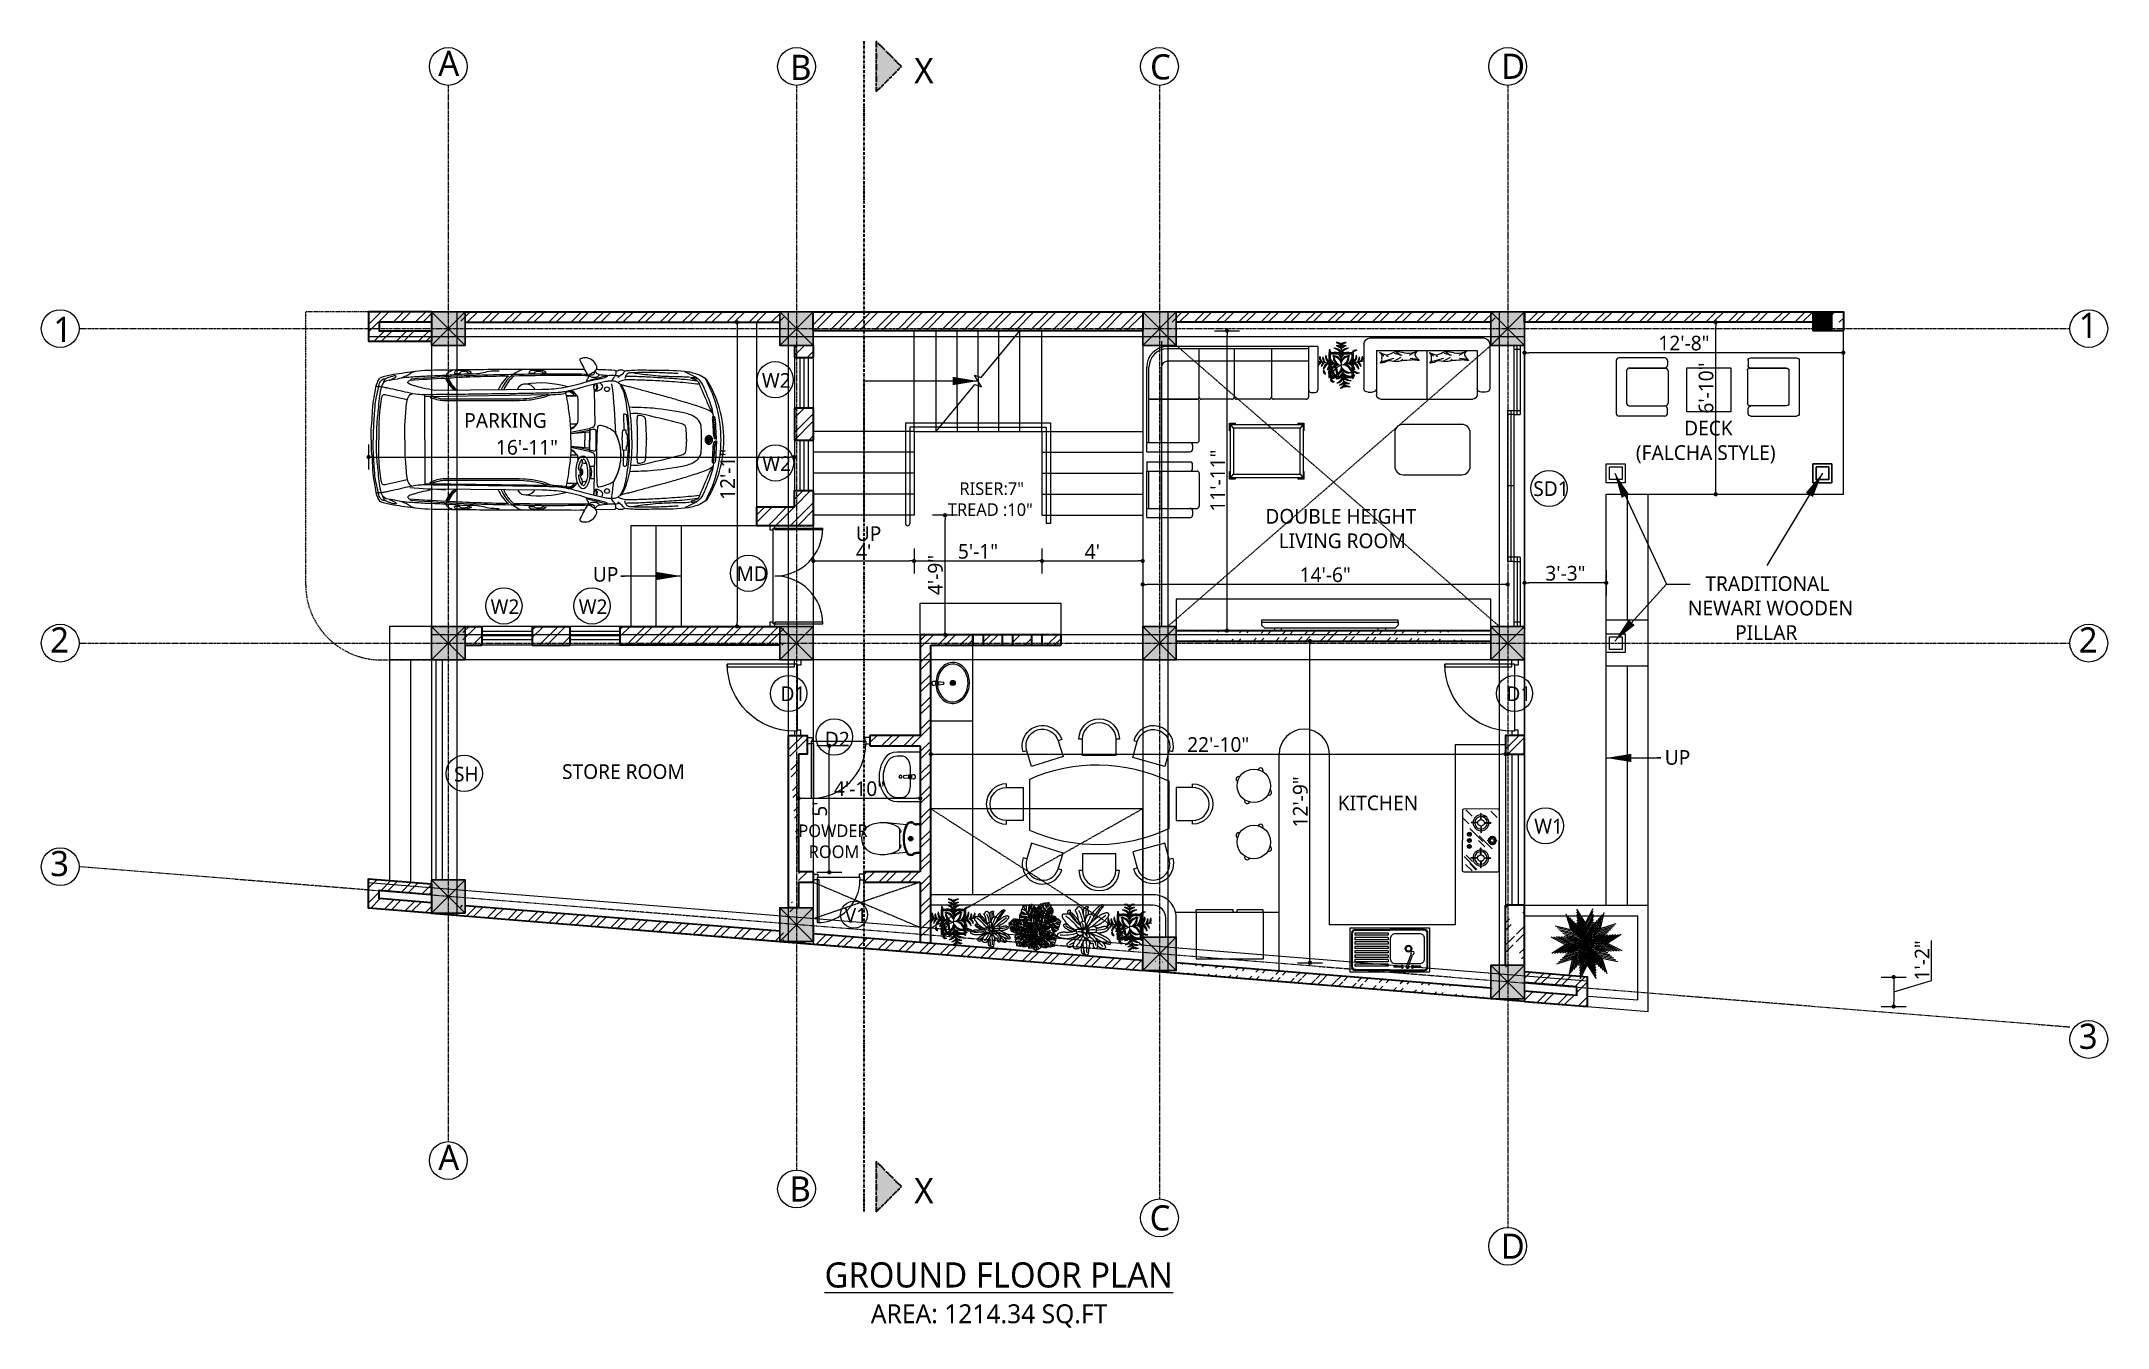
# Model space of a CAD drawing. Header units: inches. Extents: x 130993 to 274375, y -5108 to 103559.
# Drawn here: x 148894 to 149879, y 60874 to 61488 of the extents above; entities that cross this region are included whole.
import ezdxf

# ---------------------------------------------------------------- set-up
doc = ezdxf.new("R2010")
doc.units = ezdxf.units.IN
doc.header["$MEASUREMENT"] = 0
doc.header["$PDMODE"] = 2
doc.header["$PDSIZE"] = -3
for name, pattern in [('ACAD_ISO12W100', [21, 12, -3, 0, -3, 0, -3]), ('CENTER', [2, 1.25, -0.25, 0.25, -0.25]), ('DASHED', [0.75, 0.5, -0.25]), ('DASHED2', [0.375, 0.25, -0.125])]:
    doc.linetypes.add(name, pattern=pattern)
for name, color, linetype in [('A-HATCH', 7, 'Continuous'), ('ARBOL', 74, 'Continuous'), ('Text-external', 7, 'Continuous'), ('Text-internal', 7, 'Continuous')]:
    doc.layers.add(name, color=color, linetype=linetype)
for name, color, linetype, lineweight in [('A_Grid Name', 216, 'Continuous', 5), ('Center line', 252, 'CENTER', 20), ('Column', 14, 'Continuous', 30), ('Dim-external', 151, 'Continuous', 9), ('Dim-internal', 150, 'Continuous', 9), ('Door-window', 40, 'Continuous', 15), ('FURNITURE', 31, 'Continuous', 13), ('HATCH', 9, 'Continuous', 9), ('plants', 105, 'Continuous', 18), ('Section line', 30, 'Continuous', 35), ('sill', 30, 'Continuous', 20), ('Stairs', 134, 'Continuous', 25), ('text window', 212, 'Continuous', 20), ('Wall-Section', 6, 'Continuous', 35)]:
    doc.layers.add(name, color=color, linetype=linetype, lineweight=lineweight)
doc.styles.add('ATTR', font='romans.shx', dxfattribs={"width": 0.8, "height": 0.7})
doc.styles.add('caption 1in-8ft', font='trebuc.ttf', dxfattribs={"height": 12})
doc.styles.add('int text 1in-8ft', font='trebuc.ttf', dxfattribs={"height": 7})
doc.dimstyles.new('dim 1in-8ft', dxfattribs={"dimtxt": 7, "dimasz": 2, "dimexe": 6, "dimexo": 6, "dimgap": 1, "dimtad": 1, "dimdec": 0, "dimzin": 0, "dimdsep": 46, "dimlunit": 4, "dimtxsty": 'int text 1in-8ft', "dimblk": 'DOT', "dimcen": 4, "dimdle": 6, "dimclrt": 7, "dimadec": 0, "dimazin": 0, "dimtfac": 1, "dimtdec": 0, "dimtofl": 0, "dimtmove": 0, "dimatfit": 3, "dimfxl": 6, "dimfxlon": 1, "dimtolj": 1, "dimtzin": 0, "dimarcsym": 0})
pattern_1 = [(45, (149803.6255, 61140.596), (-5.3033, 5.3033), []), (45, (149807.161, 61140.596), (-5.3033, 5.3033), [])]

msp = doc.modelspace()

# ---------------------------------------------------------------- texts
at = {"layer": 'text window', "ltscale": 15, "char_height": 7, "attachment_point": 1, "style": 'int text 1in-8ft'}
for s, insert in [('\\pi1.7616;W2', (149236.24, 61329.47)), ('\\pi1.7616;W2', (149236.4, 61289.8)), ('SD1', (149605.69, 61277.88)), ('\\pi1.97843;MD', (149223.91, 61237.35)), ('\\pi1.7616;W2', (149106.91, 61221.59)), ('\\pi1.7616;W2', (149148.91, 61221.59)), ('\\pi3.87574;D1', (149243.01, 61180.04)), ('\\pi3.87574;D1', (149589.01, 61180.04)), ('\\pi3.23702;D2', (149264.76, 61158.43)), ('\\pi3.18988;SH', (149088.01, 61141.76)), ('\\pi2.40032;W1', (149603.74, 61116.93)), ('\\pi3.67776;V1', (149273.78, 61074.36))]:
    msp.add_mtext_dynamic_manual_height_columns(s, width=16.2552, gutter_width=1, heights=[0], dxfattribs=dict(at, insert=insert))
at = {"layer": 'Text-internal', "attachment_point": 1, "style": 'int text 1in-8ft'}
for s, insert, char_height, width in [('\\pi22.05794;{\\C0;PARKING}', (149074.04, 61310.4), 7, 80.332), ('\\pi29.30777;{\\C0;DECK\\P\\pi6.31383;(FALCHA STYLE)}', (149648.29, 61306.75), 7, 80.332), ('\\pi25.44279;{\\C0;RISER:7"\\P\\pi19.90946;TREAD :10"}', (149306.7, 61277.39), 6, 80.332), ('\\pi5.69161;{\\C0;DOUBLE HEIGHT \\P\\pi12.03875;LIVING ROOM}', (149472.3, 61264.68), 7, 80.332), ('{\\C0;UP}', (149282.75, 61256.46), 7, 14.8844), ('{\\C0;UP}', (149157.41, 61237.02), 7, 14.8844), ('\\pi11.73471;{\\C0;TRADITIONAL \\P\\pi3.39599;NEWARI WOODEN \\P\\pi25.93976;PILLAR}', (149675.97, 61232.6), 7, 80.332), ('{\\C0;UP}', (149668.36, 61149.7), 7, 14.8844), ('{\\C0;STORE ROOM}', (149142.72, 61142.95), 7, 59.4002), ('{\\C0;KITCHEN}', (149512.51, 61128.02), 7, 59.4002), ('\\pi24.68724;{\\C0;POWDER\\P\\pi29.59027;ROOM}', (149230.7, 61114.23), 6, 80.332), ('\\pi65.15412;{\\L\\C0;GROUND FLOOR PLAN \\P\\pi84.17129;\\H0.75x;\\l AREA: 1214.34 SQ.FT }', (149202.7, 60905.41), 12, 288.7729)]:
    msp.add_mtext(s, dxfattribs=dict(at, insert=insert, char_height=char_height, width=width))

# ---------------------------------------------------------------- blocks, each defined once
blk = doc.blocks.new('BP')
at = {"layer": 'A_Grid Name'}
for p, q in [((521, 0), (-30, 0)), ((0, 0), (0, -286.82)), ((12, 0), (12, -287.79)), ((170, 0), (170, -300.53)), ((182, 0), (182, -301.5)), ((339, 0), (339, -314.16)), ((351, 0), (351, -315.13)), ((509, 0), (509, -327.88)), ((521, 0), (521, -328.84)), ((521, -12), (-30, -12)), ((521, -154), (0, -154)), ((521, -166), (0, -166)), ((551, -319.22), (-30, -272.36)), ((551, -331.26), (-30, -284.4))]:
    blk.add_line(p, q, dxfattribs=at)
blk.add_lwpolyline([(551, -331.26), (551, -317.22), (521, -314.8), (521, -87), (521, -87), (521, 0), (-30, 0), (-30, -14), (0, -14), (0, -272.82), (-30, -270.4), (-30, -284.4)], close=True, dxfattribs=at)
blk = doc.blocks.new('Door_5 ft')
for p, q in [((2.5, 1.5), (0, 1.5)), ((0, 1.5), (0, -1.5)), ((2.5, -0.5), (2.5, 1.5)), ((60, 1.5), (57.5, 1.5)), ((57.5, 1.5), (57.5, -0.5)), ((60, -1.5), (60, 1.5)), ((0, -1.5), (2.5, -1.5)), ((1.5, -0.5), (2.5, -0.5)), ((1.5, -1.5), (1.5, -0.5)), ((1.5, -1.5), (1.5, -30)), ((2.5, -1.5), (1.5, -1.5)), ((2.5, -30), (2.5, -1.5)), ((57.5, -0.5), (58.5, -0.5)), ((57.5, -30), (57.5, -1.5)), ((57.5, -1.5), (58.5, -1.5)), ((58.5, -0.5), (58.5, -1.5)), ((58.5, -1.5), (60, -1.5)), ((58.5, -1.5), (58.5, -30))]:
    blk.add_line(p, q)
for centre, start, end in [((1.5, -1.5), 270, 0), ((58.5, -1.5), 180, 270)]:
    blk.add_arc(centre, 28.5, start, end)
at = {"layer": 'Defpoints'}
blk.add_line((2.5, -0.5), (57.5, -0.5), dxfattribs=at)
blk = doc.blocks.new('A$C566640F6')
for p, q in [((-6.22, 14.22), (-13.67, 15.97)), ((0, 15.52), (45.52, 16.19)), ((0, 0), (0, 16.08)), ((41.88, 17.91), (3.47, 17.63)), ((50.54, 15.8), (54.18, 15.8)), ((50.55, 15.75), (54.13, 15.75)), ((60.41, 17.77), (60.65, 5.55)), ((30.46, 14.53), (8.07, 14.53)), ((32.49, 13.93), (8.68, 13.93)), ((70.87, 8.95), (71.01, 3.45)), ((-19.04, 0), (-19.04, 3.75)), ((-19.04, 0), (-19.04, -3.75)), ((-18.35, 3.4), (-18.35, 0)), ((-18.35, -3.4), (-18.35, 0)), ((-17.17, 3.48), (-17.17, 0)), ((-17.17, -3.48), (-17.17, 0)), ((-16.4, 3.21), (-16.4, 0)), ((-16.4, -3.21), (-16.4, 0)), ((-7.15, 0), (-7.15, 4.07)), ((-7.15, 0), (-7.15, -4.07)), ((0, 0), (0, -16.08)), ((51.98, 5.71), (54.13, 5.71)), ((52.11, 0), (52.11, 4.34)), ((58.67, 3.95), (52.11, 2.57)), ((58.79, 2.8), (52.11, 2.2)), ((52.11, 0), (52.11, -4.34)), ((58.79, 3.34), (53.09, 2.31)), ((57.05, 2.64), (57.05, -0.11)), ((58.79, 3.92), (58.79, -0.11)), ((59.96, 4.47), (58.84, 4.01)), ((58.89, 3.23), (58.89, -0.11)), ((61.01, 3.27), (61.01, -3.48)), ((70.37, -0.11), (70.37, 0.99)), ((71.85, 2.21), (71.85, 3.18)), ((72.07, 1.98), (72.09, 1.97)), ((72.72, -0.11), (72.72, 0.99)), ((72.94, 0), (72.94, 2.81)), ((72.94, 0), (72.94, -2.81)), ((73.85, 0), (73.85, 2.02)), ((73.85, 0), (73.85, -2.02)), ((75.93, 0.56), (75.93, 0.19)), ((75.93, -0.19), (75.93, 0.19)), ((79.06, 0.56), (79.06, 0.19)), ((79.06, -0.19), (79.06, 0.19)), ((93.32, 0.19), (93.32, 0.96)), ((93.32, 0.19), (93.32, -0.59)), ((98.73, 0.64), (98.73, 0.19)), ((98.73, -0.27), (98.73, 0.19)), ((100.14, 0.23), (100.13, 0.09)), ((100.13, 0.09), (100.39, -0.02)), ((100.52, 0.25), (100.14, 0.23)), ((100.51, 0.03), (100.35, 0.1)), ((100.35, 0.1), (100.51, 0.1)), ((100.47, 0.96), (100.39, 0.85)), ((100.39, 0.85), (100.69, 0.59)), ((100.58, 0.85), (100.47, 0.96)), ((100.51, 0.1), (100.52, 0.25)), ((100.51, -0.07), (100.51, 0.03)), ((100.61, 1.1), (100.52, 1.02)), ((100.52, 1.02), (100.58, 0.85)), ((100.73, 0.99), (100.61, 1.1)), ((100.78, 1.22), (100.67, 1.15)), ((100.67, 1.15), (100.73, 0.99)), ((100.76, 0.69), (100.68, 0.89)), ((100.68, 0.89), (100.84, 0.75)), ((100.69, 0.59), (100.76, 0.69)), ((100.94, 0.82), (100.78, 1.22)), ((100.84, 0.75), (100.94, 0.82)), ((101.31, 0.82), (101.31, -0.84)), ((101.36, -0.01), (101.36, 0.82)), ((101.4, -0.01), (101.4, 0.81)), ((101.45, -0.01), (101.45, 0.8)), ((101.49, -0.01), (101.49, 0.79)), ((101.54, -0.01), (101.54, 0.78)), ((101.58, -0.01), (101.58, 0.76)), ((101.62, -0.01), (101.62, 0.73)), ((101.67, -0.01), (101.67, 0.7)), ((101.71, -0.01), (101.71, 0.67)), ((101.76, -0.01), (101.76, 0.63)), ((101.8, -0.01), (101.8, 0.59)), ((101.85, -0.01), (101.85, 0.53)), ((101.89, -0.01), (101.89, 0.47)), ((101.94, -0.01), (101.94, 0.38)), ((101.98, -0.01), (101.98, 0.27)), ((104.05, 0.29), (103.7, 7.28)), ((52.01, -5.38), (54.13, -5.38)), ((58.79, -3.02), (52.11, -2.41)), ((58.67, -4.17), (52.11, -2.78)), ((58.79, -3.56), (52.84, -2.48)), ((57.05, -2.86), (57.05, -0.11)), ((58.79, -4.13), (58.79, -0.11)), ((59.96, -4.68), (58.84, -4.22)), ((58.89, -3.44), (58.89, -0.11)), ((60.41, -17.98), (60.65, -5.76)), ((70.37, -0.11), (70.37, -1.2)), ((70.87, -9.17), (71.01, -3.66)), ((71.85, -2.42), (71.85, -3.39)), ((72.07, -2.19), (72.09, -2.19)), ((72.72, -0.11), (72.72, -1.2)), ((100.39, -0.02), (100.13, -0.12)), ((100.13, -0.12), (100.14, -0.27)), ((100.14, -0.27), (100.52, -0.28)), ((100.35, -0.13), (100.51, -0.07)), ((100.51, -0.14), (100.35, -0.13)), ((100.47, -0.99), (100.71, -1.21)), ((100.52, -0.28), (100.51, -0.14)), ((100.66, -1.04), (100.58, -0.95)), ((102.02, -0.01), (100.61, -0.01)), ((100.61, -0.9), (100.7, -0.98)), ((100.65, -0.29), (100.65, -0.01)), ((100.65, -0.82), (100.75, -0.91)), ((100.7, -0.98), (100.66, -1.04)), ((100.69, -0.4), (100.69, -0.01)), ((100.79, -0.85), (100.69, -0.76)), ((100.94, -0.86), (100.7, -0.64)), ((100.71, -1.21), (100.94, -0.86)), ((100.74, -0.49), (100.74, -0.01)), ((100.75, -0.91), (100.79, -0.85)), ((100.78, -0.55), (100.78, -0.01)), ((100.82, -0.61), (100.82, -0.01)), ((100.87, -0.65), (100.87, -0.01)), ((100.91, -0.69), (100.91, -0.01)), ((100.96, -0.72), (100.96, -0.01)), ((101, -0.75), (101, -0.01)), ((101.05, -0.78), (101.05, -0.01)), ((101.09, -0.79), (101.09, -0.01)), ((101.14, -0.81), (101.14, -0.01)), ((101.18, -0.82), (101.18, -0.01)), ((101.22, -0.83), (101.22, -0.01)), ((101.27, -0.83), (101.27, -0.01)), ((104.05, -0.29), (103.7, -7.28)), ((-6.22, -14.22), (-13.67, -15.97)), ((30.46, -14.53), (8.07, -14.53)), ((32.49, -13.93), (8.68, -13.93)), ((56.16, -11.52), (55.6, -11.52)), ((55.62, -11.52), (55.62, -11.72)), ((55.64, -11.52), (55.64, -11.8)), ((55.66, -11.52), (55.66, -11.86)), ((55.67, -11.52), (55.67, -11.91)), ((55.69, -11.52), (55.69, -11.95)), ((55.71, -11.52), (55.71, -11.98)), ((55.72, -11.52), (55.72, -12.01)), ((55.74, -11.52), (55.74, -12.04)), ((55.76, -11.52), (55.76, -12.06)), ((55.78, -11.52), (55.78, -12.08)), ((55.79, -11.52), (55.79, -12.09)), ((55.81, -11.52), (55.81, -12.1)), ((55.83, -11.52), (55.83, -12.11)), ((55.85, -11.52), (55.85, -12.12)), ((55.86, -11.52), (55.86, -12.12)), ((55.88, -10.91), (55.88, -12.12)), ((55.9, -10.91), (55.9, -11.52)), ((55.91, -10.91), (55.91, -11.52)), ((55.93, -10.92), (55.93, -11.52)), ((55.95, -10.93), (55.95, -11.52)), ((55.97, -10.94), (55.97, -11.52)), ((55.98, -10.95), (55.98, -11.52)), ((56, -10.97), (56, -11.52)), ((56.12, -10.67), (56.02, -10.91)), ((56.02, -10.91), (56.12, -11.07)), ((56.02, -10.99), (56.02, -11.52)), ((56.07, -12.06), (56.03, -12.11)), ((56.03, -12.11), (56.09, -12.39)), ((56.04, -11.02), (56.04, -11.52)), ((56.05, -11.05), (56.05, -11.52)), ((56.07, -11.08), (56.07, -11.52)), ((56.13, -12.16), (56.07, -12.06)), ((56.1, -10.88), (56.08, -10.92)), ((56.08, -10.92), (56.12, -10.98)), ((56.09, -11.12), (56.09, -11.52)), ((56.12, -11.95), (56.09, -12.02)), ((56.09, -12.02), (56.13, -12.16)), ((56.09, -12.39), (56.13, -12.34)), ((56.14, -10.95), (56.1, -10.88)), ((56.11, -11.18), (56.11, -11.52)), ((56.13, -12.34), (56.11, -12.23)), ((56.11, -12.23), (56.15, -12.31)), ((56.21, -10.82), (56.12, -10.67)), ((56.12, -10.83), (56.13, -10.79)), ((56.15, -10.89), (56.12, -10.83)), ((56.12, -11.23), (56.12, -11.52)), ((56.24, -12.13), (56.12, -11.95)), ((56.13, -10.79), (56.17, -10.85)), ((56.14, -11.31), (56.14, -11.52)), ((56.15, -12.31), (56.19, -12.25)), ((56.19, -12.25), (56.16, -12.14)), ((56.16, -12.14), (56.21, -12.21)), ((56.34, -11.34), (56.19, -11.33)), ((56.19, -11.33), (56.19, -11.43)), ((56.19, -11.43), (56.25, -11.43)), ((56.25, -11.43), (56.19, -11.48)), ((56.19, -11.48), (56.19, -11.55)), ((56.19, -11.55), (56.25, -11.6)), ((56.25, -11.6), (56.19, -11.6)), ((56.19, -11.6), (56.19, -11.7)), ((56.19, -11.7), (56.34, -11.69)), ((56.21, -12.21), (56.24, -12.13)), ((56.24, -11.52), (56.34, -11.44)), ((56.34, -11.59), (56.24, -11.52)), ((56.34, -11.44), (56.34, -11.34)), ((56.34, -11.69), (56.34, -11.59)), ((59.07, -9.4), (60.34, -9.4)), ((59.07, -13.81), (60.34, -13.81)), ((59.47, -11.08), (59.47, -11.6)), ((59.47, -12.12), (59.47, -11.6)), ((0, -15.52), (45.52, -16.19)), ((41.88, -17.91), (3.47, -17.63)), ((50.61, -15.42), (54.13, -15.42)), ((67.81, -24.8), (61.13, -25))]:
    blk.add_line(p, q)
for points in [[(103.01, 8.38), (103.01, 7.28), (103.26, 7.28), (103.26, 6.86), (102.91, 6.86), (102.91, 6.35), (103.31, 6.35), (103.31, 6.04), (102.93, 6.04), (102.93, 5.62), (103.35, 5.62), (103.35, 5.35), (103.1, 5.35), (103.1, 4.86), (103.45, 4.86), (103.45, 4.48), (103.18, 4.48), (103.18, 3.98), (103.5, 3.98), (103.5, 3.54), (103.2, 3.54), (103.2, 3.06), (103.45, 3.06), (103.45, 2.8), (103.24, 2.8), (103.24, 2.26), (103.62, 2.26), (103.62, 1.92), (103.39, 1.92), (103.39, 1.38), (103.75, 1.38), (103.75, 1.02), (103.75, 1.02), (103.56, 1.02), (103.59, 0.42)], [(103.01, -8.38), (103.01, -7.28), (103.26, -7.28), (103.26, -6.86), (102.91, -6.86), (102.91, -6.35), (103.31, -6.35), (103.31, -6.04), (102.93, -6.04), (102.93, -5.62), (103.35, -5.62), (103.35, -5.35), (103.1, -5.35), (103.1, -4.86), (103.45, -4.86), (103.45, -4.48), (103.18, -4.48), (103.18, -3.98), (103.5, -3.98), (103.5, -3.54), (103.2, -3.54), (103.2, -3.06), (103.45, -3.06), (103.45, -2.8), (103.24, -2.8), (103.24, -2.26), (103.62, -2.26), (103.62, -1.92), (103.39, -1.92), (103.39, -1.38), (103.75, -1.38), (103.75, -1.02), (103.75, -1.02), (103.56, -1.02), (103.59, -0.42)]]:
    blk.add_lwpolyline(points)
for centre in [(65, 18.06), (65, -18.27)]:
    blk.add_circle(centre, 0.862)
for centre, radius, start, end in [((18.13, 26.3), 11.12, 200.03776, 230.76763), ((38.3, 12.82), 13.05, 130.5491, 157.52415), ((39.27, 12.82), 13.05, 109.84866, 157.52415), ((40.24, 12.82), 13.05, 130.30685, 157.52415), ((55.66, 28.57), 0.39, 118.72223, 205.9998), ((142.38, 70.86), 96.88, 205.9998, 209.31806), ((56.9, 26.31), 2.96, 86.8885, 118.72223), ((57.26, 25.35), 3.92, 51.15603, 93.01008), ((117.17, -176.32), 205.94, 104.70677, 106.79137), ((58.23, 23.55), 0.336, 201.7348, 296.86552), ((15.35, 43.6), 48.02, 332.4857, 334.15147), ((53.52, 34.71), 12.45, 292.97232, 300.40884), ((56.41, 24.06), 2.57, 327.1202, 340.95057), ((60.32, 25.52), 3.21, 238.36896, 274.95713), ((59.44, 24.74), 1.59, 239.93725, 299.79316), ((58.32, 23.37), 0.534, 344.64613, 349.82421), ((57.03, 24.77), 4.52, 18.27068, 53.51585), ((57.61, 28.14), 4.71, 297.93315, 318.58381), ((59.69, 24.25), 1.03, 301.46845, 352.78701), ((60.57, 24.63), 2.31, 270.77809, 311.82087), ((59.65, 24.32), 1.08, 349.03372, 13.87387), ((62.52, 25.54), 2.14, 213.28308, 234.46749), ((60.27, 25.76), 1.14, 320.18081, 22.32592), ((62.89, 25.83), 2.59, 231.54265, 255.31572), ((61.59, 23.3), 0.644, 323.13409, 1.96269), ((68.45, 72.79), 49.86, 262.83612, 265.9899), ((64.85, 23), 0.128, 288.38594, 24.19746), ((17.66, 26.3), 11.12, 203.05879, 230.76763), ((18.6, 26.3), 11.12, 202.77652, 230.76763), ((36.49, 16.44), 3.78, 121.29974, 158.07208), ((35.99, 15.54), 4.37, 70.51552, 109.48448), ((41.1, -14.45), 34.75, 73.45866, 98.53651), ((36.3, 16.42), 3.44, 25.34919, 70.51552), ((51.34, 15.08), 2.03, 23.46635, 119.59698), ((50.51, 12.93), 4.67, 38.49211, 76.3753), ((51.07, 14.23), 3.52, 27.33078, 73.05333), ((53.14, 15.86), 0.0588, 270, 23.46635), ((54.11, 15.28), 0.47, 3.90539, 90), ((54.13, 15.81), 0.0588, 270, 38.49211), ((53.93, 15.74), 0.279, 359.75019, 22.30237), ((-9, 10.73), 63.75, 355.87799, 4.12201), ((-55.1, 72.43), 124.01, 335.42263, 335.71419), ((63.89, 19.09), 3.68, 169.66474, 202.62733), ((63.89, 18.99), 3.68, 179.23809, 198.92747), ((60.83, 17.97), 0.464, 201.47304, 266.40014), ((61.2, 19.18), 1.72, 256.52856, 287.30328), ((61.1, 20.23), 2.76, 282.96883, 324.79184), ((61.1, 17.85), 2.76, 35.20816, 61.60102), ((62.78, 19.04), 0.705, 324.79184, 35.20816), ((-125.45, -3.75), 193.68, 1.7729, 7.04083), ((60.08, 0.01), 45.58, 359.98811, 28.27095), ((64.87, -0.09), 41.77, 0.1297, 31.0655), ((71.11, 8.96), 0.235, 96.36271, 181.45347), ((71.19, 8.23), 0.972, 43.53668, 96.36271), ((71.38, 8.41), 0.705, 8.79019, 43.53668), ((17.27, 0.05), 55.46, 0.97486, 8.79019), ((69.76, -157.55), 169.2, 86.04947, 88.92112), ((75.16, -2.08), 11.5, 81.44659, 99.1302), ((77.15, 8.05), 1.44, 169.97488, 178.21792), ((476.6, 27.84), 401.37, 182.81869, 182.92443), ((76.27, 8.16), 0.561, 78.25648, 165.16849), ((75.29, 0.65), 8.14, 68.80912, 82.23618), ((-8.28, -378.64), 397.17, 75.42537, 77.6203), ((77.87, 7.34), 0.959, 56.26526, 68.30326), ((77.91, 7.41), 0.878, 8.53114, 55.95591), ((-14.58, 0.4), 93.63, 0.09703, 4.3754), ((73.64, -77.3), 88.89, 77.20726, 84.98196), ((91.21, 0.34), 9.29, 50.39995, 76.84163), ((93.89, 4), 4.77, 14.01036, 47.13953), ((50.51, 8.52), 4.67, 290.00626, 321.50789), ((51.07, 7.23), 3.52, 287.30608, 332.66922), ((54.11, 6.18), 0.47, 270, 356.09461), ((54.13, 5.65), 0.0588, 321.50789, 90), ((53.93, 5.72), 0.279, 337.69763, 0.24981), ((54.11, 6.18), 0.47, 300.23732, 356.09461), ((58.69, 3.86), 0.094, 0, 101.91275), ((58.88, 3.92), 0.094, 112.45268, 180), ((59.12, 3.23), 0.235, 108.66262, 180), ((60.8, -1.74), 5.48, 92.97726, 108.66262), ((59.47, 5.54), 1.18, 294.41956, 0.57318), ((60.54, 3.27), 0.47, 0, 92.97726), ((235.48, -7), 174.28, 176.20138, 183.08769), ((62.46, 4.21), 0.94, 78.17091, 158.88656), ((60.06, -7.28), 12.68, 51.6722, 78.17091), ((52.51, -5.59), 17.48, 327.66819, 28.18253), ((51.97, -5.61), 18.03, 328.46561, 26.30568), ((83.71, 1.45), 13.35, 172.50762, 181.98252), ((70.71, 3.16), 0.235, 105.22329, 172.50762), ((71.19, 1.38), 2.08, 76.80108, 105.22329), ((71.62, 3.18), 0.235, 0, 76.80108), ((72.09, 2.21), 0.235, 180, 265.20524), ((72.07, 1.74), 0.235, 2.95357, 85.20524), ((26.92, -0.59), 45.45, 0.60974, 2.95357), ((-217.53, -3.88), 293.49, 0.86615, 2.19413), ((91.07, 3.53), 2.29, 34.72678, 75.01187), ((90.9, 3.75), 2.32, 3.99511, 27.87064), ((59.87, 1.36), 33.44, 359.30244, 4.36801), ((89.19, 3.6), 9.45, 4.25345, 9.4326), ((61.63, 1.29), 37.11, 358.9941, 4.6513), ((101.75, -0.02), 1.77, 170.23054, 180.01167), ((101.7, -0.01), 1.72, 160.2871, 170.25336), ((101.61, 0.02), 1.63, 149.98078, 160.30802), ((101.71, -0.02), 1.63, 170.23054, 180.01167), ((101.67, -0.01), 1.59, 160.2871, 170.25336), ((101.59, 0.02), 1.5, 149.98078, 160.30802), ((101.52, 0.08), 1.52, 139.15759, 149.99735), ((60.08, -0.01), 45.58, 331.72905, 0.01189), ((101.5, 0.07), 1.4, 139.15759, 149.99735), ((101.43, 0.16), 1.39, 127.71167, 139.16595), ((101.42, 0.15), 1.29, 127.71167, 139.16595), ((101.56, -0.01), 1.02, 170.23054, 180.01167), ((101.54, 0), 0.991, 160.2871, 170.25336), ((101.36, 0.24), 1.29, 115.62075, 127.70714), ((101.49, 0.01), 0.94, 149.98078, 160.30802), ((101.56, -0.01), 0.958, 170.23054, 180.01167), ((101.54, 0), 0.93, 160.2871, 170.25336), ((101.36, 0.22), 1.19, 115.62075, 127.70714), ((101.49, 0.01), 0.878, 149.98078, 160.30802), ((101.43, 0.05), 0.874, 139.15759, 149.99735), ((101.43, 0.05), 0.813, 139.15759, 149.99735), ((101.38, 0.09), 0.805, 127.71167, 139.16595), ((101.32, 0.32), 1.21, 102.98153, 115.60014), ((101.38, 0.09), 0.743, 127.71167, 139.16595), ((101.32, 0.29), 1.11, 102.98153, 115.60014), ((101.34, 0.14), 0.742, 115.62075, 127.70714), ((101.34, 0.14), 0.681, 115.62075, 127.70714), ((101.32, 0.18), 0.696, 102.98153, 115.60014), ((101.31, 0.36), 1.16, 90.02034, 102.94667), ((101.32, 0.18), 0.634, 102.98153, 115.60014), ((101.31, 0.33), 1.07, 90.02034, 102.94667), ((101.31, 0.21), 0.671, 90.02034, 102.94667), ((101.31, 0.21), 0.61, 90.02034, 102.94667), ((101.31, 0.36), 1.16, 77.05333, 89.97966), ((101.31, 0.33), 1.07, 77.05333, 89.97966), ((101.31, 0.21), 0.671, 77.05333, 89.97966), ((101.31, 0.21), 0.61, 77.05333, 89.97966), ((101.31, 0.18), 0.634, 64.39986, 77.01847), ((101.31, 0.18), 0.696, 64.39986, 77.01847), ((101.3, 0.29), 1.11, 64.39986, 77.01847), ((101.3, 0.32), 1.21, 64.39986, 77.01847), ((101.29, 0.14), 0.681, 52.29286, 64.37925), ((101.29, 0.14), 0.742, 52.29286, 64.37925), ((101.25, 0.09), 0.743, 40.83405, 52.28833), ((101.25, 0.09), 0.805, 40.83405, 52.28833), ((101.27, 0.22), 1.19, 52.29286, 64.37925), ((101.2, 0.05), 0.813, 30.00265, 40.84241), ((101.27, 0.24), 1.29, 52.29286, 64.37925), ((101.2, 0.05), 0.874, 30.00265, 40.84241), ((101.14, 0.01), 0.878, 19.69198, 30.01922), ((101.14, 0.01), 0.94, 19.69198, 30.01922), ((101.09, 0), 0.93, 9.74664, 19.7129), ((101.21, 0.15), 1.29, 40.83405, 52.28833), ((101.06, -0.01), 0.958, 359.98833, 9.76946), ((101.09, 0), 0.991, 9.74664, 19.7129), ((101.2, 0.16), 1.39, 40.83405, 52.28833), ((101.06, -0.01), 1.02, 359.98833, 9.76946), ((101.13, 0.07), 1.4, 30.00265, 40.84241), ((101.11, 0.08), 1.52, 30.00265, 40.84241), ((101.03, 0.02), 1.5, 19.69198, 30.01922), ((101.01, 0.02), 1.63, 19.69198, 30.01922), ((100.96, -0.01), 1.59, 9.74664, 19.7129), ((100.91, -0.02), 1.63, 359.98833, 9.76946), ((100.93, -0.01), 1.72, 9.74664, 19.7129), ((100.88, -0.02), 1.77, 359.98833, 9.76946), ((51.07, -6.9), 3.52, 27.33078, 72.69392), ((50.51, -8.19), 4.67, 38.49211, 69.99374), ((54.11, -5.85), 0.47, 3.90539, 90), ((54.13, -5.32), 0.0588, 270, 38.49211), ((53.93, -5.39), 0.279, 359.75019, 22.30237), ((54.11, -5.85), 0.47, 3.90539, 59.76268), ((-9, -10.4), 63.75, 2.71089, 4.12201), ((53.12, -7.9), 3.14, 329.26923, 17.84474), ((58.69, -4.07), 0.094, 258.08725, 0), ((58.88, -4.13), 0.094, 180, 247.54732), ((59.12, -3.44), 0.235, 180, 251.33738), ((60.8, 1.53), 5.48, 251.33738, 267.02274), ((59.47, -5.75), 1.18, 359.42682, 65.58044), ((60.54, -3.48), 0.47, 267.02274, 0), ((83.71, -1.66), 13.35, 178.01748, 187.49238), ((70.71, -3.37), 0.235, 187.49238, 254.77671), ((71.19, -1.59), 2.08, 254.77671, 283.19892), ((71.62, -3.39), 0.235, 283.19892, 0), ((72.09, -2.42), 0.235, 94.79476, 180), ((17.27, -0.26), 55.46, 351.20981, 359.02514), ((72.07, -1.95), 0.235, 274.79476, 357.04643), ((26.92, 0.38), 45.45, 357.04643, 359.39026), ((476.6, -27.46), 401.37, 177.07557, 177.18131), ((-217.53, 4.25), 293.49, 357.80587, 359.13385), ((-8.28, 379.02), 397.17, 282.3797, 284.57463), ((77.91, -7.04), 0.878, 304.04409, 351.46886), ((-14.58, -0.03), 93.63, 355.6246, 359.90297), ((91.07, -3.16), 2.29, 284.98813, 325.27322), ((90.9, -3.38), 2.32, 332.12936, 356.00489), ((59.87, -0.99), 33.44, 355.63199, 0.69756), ((91.21, 0.04), 9.29, 283.15837, 309.60005), ((93.89, -3.63), 4.77, 312.86047, 345.98964), ((89.19, -3.23), 9.45, 350.5674, 355.74655), ((61.63, -0.92), 37.11, 355.3487, 1.0059), ((101.75, -0.02), 1.77, 179.98833, 189.76946), ((101.7, -0.03), 1.72, 189.74664, 199.7129), ((101.71, -0.02), 1.63, 179.98833, 189.76946), ((101.61, -0.06), 1.63, 199.69198, 210.01922), ((101.67, -0.03), 1.59, 189.74664, 199.7129), ((101.59, -0.05), 1.5, 199.69198, 210.01922), ((101.52, -0.11), 1.52, 210.00265, 220.84241), ((101.5, -0.11), 1.4, 210.00265, 220.84241), ((101.43, -0.19), 1.39, 220.83405, 232.28833), ((100.56, -0.9), 0.126, 154.44872, 164.82692), ((100.57, -0.9), 0.132, 164.8034, 174.88501), ((100.57, -0.9), 0.134, 174.86021, 184.83931), ((100.57, -0.9), 0.132, 184.81449, 194.89013), ((100.56, -0.9), 0.126, 194.86655, 205.2331), ((101.42, -0.18), 1.29, 220.83405, 232.28833), ((100.55, -0.9), 0.118, 143.6181, 154.46884), ((100.55, -0.91), 0.118, 205.21283, 216.04708), ((100.55, -0.89), 0.109, 132.17286, 143.63118), ((100.55, -0.91), 0.109, 216.03372, 227.47238), ((100.54, -0.88), 0.0998, 120.04903, 132.17385), ((100.54, -0.88), 0.0927, 107.29926, 120.03331), ((100.54, -0.87), 0.0883, 94.11878, 107.26647), ((100.66, -0.74), 0.141, 158.31682, 168.60763), ((100.67, -0.74), 0.145, 168.58313, 178.64661), ((100.67, -0.74), 0.146, 178.62134, 188.6572), ((100.66, -0.74), 0.142, 188.63235, 198.84161), ((100.65, -0.73), 0.133, 147.63355, 158.33881), ((101.56, -0.01), 1.02, 179.98833, 189.76946), ((100.65, -0.73), 0.123, 136.37475, 147.64993), ((101.54, -0.02), 0.991, 189.74664, 199.7129), ((100.64, -0.72), 0.113, 124.44332, 136.38079), ((100.6, -0.93), 0.0378, 156.21458, 166.34737), ((100.6, -0.93), 0.0398, 176.17533, 185.97579), ((100.6, -0.93), 0.0393, 166.32481, 176.19888), ((100.6, -0.93), 0.0391, 185.95235, 195.86769), ((100.6, -0.92), 0.0356, 145.67227, 156.23438), ((100.6, -0.92), 0.0329, 134.55783, 145.68624), ((100.6, -0.92), 0.0302, 122.79374, 134.56152), ((100.6, -0.93), 0.035, 206.04, 216.71646), ((100.6, -0.93), 0.0374, 195.84555, 206.05883), ((100.6, -0.93), 0.0323, 216.70433, 227.96988), ((101.36, -0.28), 1.29, 232.29286, 244.37925), ((100.63, -0.72), 0.104, 111.84572, 124.43378), ((100.59, -0.92), 0.028, 110.40335, 122.7826), ((100.59, -0.92), 0.0265, 97.54028, 110.37583), ((100.59, -0.92), 0.026, 84.4801, 97.50113), ((101.49, -0.03), 0.94, 199.69198, 210.01922), ((100.63, -0.71), 0.0981, 98.72805, 111.81818), ((100.59, -0.92), 0.0264, 71.55658, 84.44003), ((100.59, -0.92), 0.0278, 59.06495, 71.52681), ((101.56, -0.01), 0.958, 179.98833, 189.76946), ((100.59, -0.92), 0.0299, 47.18582, 59.0513), ((101.54, -0.02), 0.93, 189.74664, 199.7129), ((100.63, -0.71), 0.0956, 85.37361, 98.68693), ((101.36, -0.26), 1.19, 232.29286, 244.37925), ((100.63, -0.71), 0.0969, 72.13798, 85.33043), ((100.68, -0.79), 0.0378, 156.09103, 166.21445), ((100.68, -0.79), 0.0393, 166.19201, 176.05502), ((100.68, -0.79), 0.0398, 176.03156, 185.81841), ((100.68, -0.79), 0.0391, 185.79505, 195.69345), ((100.68, -0.79), 0.0374, 195.67136, 205.86384), ((64.87, 0.09), 41.77, 328.9345, 359.8703), ((100.67, -0.79), 0.0302, 122.69784, 134.45519), ((100.68, -0.79), 0.0329, 134.45163, 145.57105), ((100.68, -0.79), 0.0355, 145.55722, 156.1107), ((100.68, -0.79), 0.035, 205.84499, 216.49658), ((100.68, -0.79), 0.0323, 216.48432, 227.72146), ((101.49, -0.03), 0.878, 199.69198, 210.01922), ((100.63, -0.71), 0.102, 59.3421, 72.10546), ((100.67, -0.78), 0.0265, 97.47251, 110.29264), ((100.67, -0.78), 0.028, 110.32014, 122.68662), ((101.43, -0.07), 0.874, 210.00265, 220.84241), ((100.67, -0.78), 0.0264, 71.52502, 84.39009), ((100.67, -0.78), 0.026, 84.42998, 97.43348), ((100.63, -0.72), 0.11, 47.18433, 59.32709), ((100.67, -0.78), 0.0278, 59.05141, 71.49541), ((100.67, -0.78), 0.0299, 47.18873, 59.03783), ((101.43, -0.07), 0.813, 210.00265, 220.84241), ((101.38, -0.11), 0.805, 220.83405, 232.28833), ((101.32, -0.35), 1.21, 244.39986, 257.01847), ((101.38, -0.11), 0.743, 220.83405, 232.28833), ((101.32, -0.33), 1.11, 244.39986, 257.01847), ((101.34, -0.16), 0.742, 232.29286, 244.37925), ((101.34, -0.16), 0.681, 232.29286, 244.37925), ((101.32, -0.2), 0.696, 244.39986, 257.01847), ((101.32, -0.2), 0.634, 244.39986, 257.01847), ((101.31, -0.39), 1.16, 257.05333, 269.97966), ((101.31, -0.36), 1.07, 257.05333, 269.97966), ((101.31, -0.23), 0.671, 257.05333, 269.97966), ((101.31, -0.23), 0.61, 257.05333, 269.97966), ((101.31, -0.23), 0.61, 270.02034, 282.94667), ((101.31, -0.23), 0.671, 270.02034, 282.94667), ((101.31, -0.36), 1.07, 270.02034, 282.94667), ((101.31, -0.39), 1.16, 270.02034, 282.94667), ((101.31, -0.2), 0.634, 282.98153, 295.60014), ((101.31, -0.2), 0.696, 282.98153, 295.60014), ((101.3, -0.33), 1.11, 282.98153, 295.60014), ((101.3, -0.35), 1.21, 282.98153, 295.60014), ((101.29, -0.16), 0.681, 295.62075, 307.70714), ((101.29, -0.16), 0.742, 295.62075, 307.70714), ((101.25, -0.11), 0.743, 307.71167, 319.16595), ((101.25, -0.11), 0.805, 307.71167, 319.16595), ((101.27, -0.26), 1.19, 295.62075, 307.70714), ((101.2, -0.07), 0.813, 319.15759, 329.99735), ((101.27, -0.28), 1.29, 295.62075, 307.70714), ((101.2, -0.07), 0.874, 319.15759, 329.99735), ((101.14, -0.03), 0.878, 329.98078, 340.30802), ((101.14, -0.03), 0.94, 329.98078, 340.30802), ((101.09, -0.02), 0.93, 340.2871, 350.25336), ((101.21, -0.18), 1.29, 307.71167, 319.16595), ((101.06, -0.01), 0.958, 350.23054, 0.01167), ((101.09, -0.02), 0.991, 340.2871, 350.25336), ((101.2, -0.19), 1.39, 307.71167, 319.16595), ((101.06, -0.01), 1.02, 350.23054, 0.01167), ((101.13, -0.11), 1.4, 319.15759, 329.99735), ((101.11, -0.11), 1.52, 319.15759, 329.99735), ((101.03, -0.05), 1.5, 329.98078, 340.30802), ((101.01, -0.06), 1.63, 329.98078, 340.30802), ((100.96, -0.03), 1.59, 340.2871, 350.25336), ((100.91, -0.02), 1.63, 350.23054, 0.01167), ((100.93, -0.03), 1.72, 340.2871, 350.25336), ((100.88, -0.02), 1.77, 350.23054, 0.01167), ((55.11, -10.37), 0.281, 167.38366, 331.36379), ((55.11, -12.83), 0.281, 28.63621, 192.61634), ((58.77, -11.45), 3.54, 146.57852, 164.48471), ((57.63, -11.51), 2.27, 174.62835, 180.02019), ((57.63, -11.52), 2.27, 179.97981, 185.37165), ((58.77, -11.75), 3.54, 195.51529, 213.42148), ((57.44, -11.49), 2.08, 168.94539, 174.673), ((57.44, -11.54), 2.08, 185.327, 191.05461), ((57.1, -11.43), 1.73, 162.53246, 169.00431), ((57.5, -11.51), 2.1, 174.62835, 180.02019), ((57.5, -11.52), 2.1, 179.97981, 185.37165), ((57.1, -11.6), 1.73, 190.99569, 197.46754), ((57.32, -11.5), 1.92, 168.94539, 174.673), ((57.32, -11.53), 1.92, 185.327, 191.05461), ((57.01, -11.43), 1.6, 162.53246, 169.00431), ((57.01, -11.6), 1.6, 190.99569, 197.46754), ((56.7, -11.3), 1.31, 154.82687, 162.61996), ((56.7, -11.73), 1.31, 197.38004, 205.17313), ((56.64, -11.31), 1.21, 154.82687, 162.61996), ((56.64, -11.72), 1.21, 197.38004, 205.17313), ((56.33, -11.12), 0.903, 144.96644, 154.96217), ((56.33, -11.91), 0.903, 205.03783, 215.03356), ((56.3, -11.15), 0.834, 144.96644, 154.96217), ((56.3, -11.88), 0.834, 205.03783, 215.03356), ((56.89, -11.51), 1.31, 174.62835, 180.02019), ((56.89, -11.52), 1.31, 179.97981, 185.37165), ((56.06, -10.93), 0.576, 131.65326, 145.15395), ((56.78, -11.5), 1.2, 168.94539, 174.673), ((56.78, -11.53), 1.2, 185.327, 191.05461), ((56.06, -12.1), 0.576, 214.84605, 228.34674), ((56.58, -11.46), 0.998, 162.53246, 169.00431), ((56.89, -11.51), 1.29, 174.62835, 180.02019), ((56.89, -11.52), 1.29, 179.97981, 185.37165), ((56.58, -11.57), 0.998, 190.99569, 197.46754), ((56.05, -10.98), 0.531, 131.65326, 145.15395), ((56.78, -11.5), 1.17, 168.94539, 174.673), ((56.78, -11.53), 1.17, 185.327, 191.05461), ((56.05, -12.05), 0.531, 214.84605, 228.34674), ((56.35, -11.39), 0.756, 154.82687, 162.61996), ((56.58, -11.46), 0.974, 162.53246, 169.00431), ((56.58, -11.57), 0.974, 190.99569, 197.46754), ((56.35, -11.64), 0.756, 197.38004, 205.17313), ((56.35, -11.39), 0.732, 154.82687, 162.61996), ((56.35, -11.64), 0.732, 197.38004, 205.17313), ((56.14, -11.29), 0.521, 144.96644, 154.96217), ((56.14, -11.74), 0.521, 205.03783, 215.03356), ((55.92, -10.77), 0.362, 113.40282, 131.77842), ((55.92, -12.26), 0.362, 228.22158, 246.59718), ((56.14, -11.29), 0.497, 144.96644, 154.96217), ((56.14, -11.74), 0.497, 205.03783, 215.03356), ((55.92, -10.83), 0.335, 113.40282, 131.77842), ((55.92, -12.2), 0.335, 228.22158, 246.59718), ((55.99, -11.18), 0.332, 131.65326, 145.15395), ((55.99, -11.85), 0.332, 214.84605, 228.34674), ((55.99, -11.18), 0.308, 131.65326, 145.15395), ((55.99, -11.85), 0.308, 214.84605, 228.34674), ((55.9, -11.09), 0.209, 113.40282, 131.77842), ((55.9, -11.94), 0.209, 228.22158, 246.59718), ((55.88, -10.68), 0.263, 90.35448, 113.09807), ((55.9, -11.09), 0.185, 113.40282, 131.77842), ((55.9, -11.94), 0.185, 228.22158, 246.59718), ((55.88, -12.35), 0.263, 246.90193, 269.64552), ((55.88, -10.75), 0.242, 90.35448, 113.09807), ((55.88, -12.28), 0.242, 246.90193, 269.64552), ((55.88, -11.03), 0.152, 90.35448, 113.09807), ((55.88, -12), 0.152, 246.90193, 269.64552), ((53.12, -15.31), 3.14, 342.15526, 30.73077), ((55.88, -11.03), 0.127, 90.35448, 113.09807), ((55.88, -12), 0.127, 246.90193, 269.64552), ((55.88, -10.68), 0.263, 66.90193, 89.64552), ((55.88, -10.75), 0.242, 66.90193, 89.64552), ((55.88, -11.03), 0.152, 66.90193, 89.64552), ((55.88, -11.03), 0.127, 66.90193, 89.64552), ((55.88, -12), 0.127, 270.35448, 293.09807), ((55.88, -12), 0.152, 270.35448, 293.09807), ((55.88, -12.28), 0.242, 270.35448, 293.09807), ((55.88, -12.35), 0.263, 270.35448, 293.09807), ((55.86, -11.09), 0.185, 48.22158, 66.59718), ((55.86, -11.94), 0.185, 293.40282, 311.77842), ((55.86, -11.09), 0.209, 48.22158, 66.59718), ((55.86, -11.94), 0.209, 293.40282, 311.77842), ((55.84, -10.83), 0.335, 48.22158, 66.59718), ((55.84, -12.2), 0.335, 293.40282, 311.77842), ((55.84, -10.77), 0.362, 48.22158, 66.59718), ((55.77, -11.18), 0.308, 34.84605, 48.34674), ((55.77, -11.85), 0.308, 311.65326, 325.15395), ((55.84, -12.26), 0.362, 293.40282, 311.77842), ((55.77, -11.18), 0.332, 34.84605, 48.34674), ((55.77, -11.85), 0.332, 311.65326, 325.15395), ((55.62, -11.29), 0.497, 25.03783, 35.03356), ((55.62, -11.74), 0.497, 324.96644, 334.96217), ((55.62, -11.29), 0.521, 25.03783, 35.03356), ((55.62, -11.74), 0.521, 324.96644, 334.96217), ((55.71, -10.98), 0.531, 34.84605, 48.34674), ((55.71, -12.05), 0.531, 311.65326, 325.15395), ((55.41, -11.39), 0.732, 17.38004, 25.17313), ((55.41, -11.64), 0.732, 334.82687, 342.61996), ((55.7, -10.93), 0.576, 34.84605, 48.34674), ((55.7, -12.1), 0.576, 311.65326, 325.15395), ((55.41, -11.39), 0.756, 17.38004, 25.17313), ((55.41, -11.64), 0.756, 334.82687, 342.61996), ((55.18, -11.46), 0.974, 10.99569, 17.46754), ((55.18, -11.57), 0.974, 342.53246, 349.00431), ((56.14, -10.98), 0.0158, 210.20349, 222.02215), ((56.13, -10.98), 0.00988, 221.83812, 238.02655), ((56.17, -11.04), 0.0579, 210.17848, 222.33011), ((56.13, -10.98), 0.00657, 238.09505, 259.32873), ((56.13, -10.98), 0.00563, 259.94961, 283.45327), ((56.13, -10.98), 0.00689, 284.00762, 304.58299), ((56.13, -10.98), 0.0106, 304.58789, 320.06562), ((56.15, -11.06), 0.0357, 222.13507, 238.90326), ((56.15, -11.07), 0.0237, 239.00356, 261.01034), ((55.18, -11.46), 0.998, 10.99569, 17.46754), ((54.98, -11.5), 1.17, 5.327, 11.05461), ((54.98, -11.53), 1.17, 348.94539, 354.673), ((55.18, -11.57), 0.998, 342.53246, 349.00431), ((56.1, -10.96), 0.0422, 8.66162, 14.79683), ((56.11, -10.96), 0.0332, 14.72215, 21.9273), ((56.12, -10.96), 0.0237, 21.8122, 30.83612), ((56.09, -10.97), 0.0516, 357.82224, 3.19068), ((56.09, -10.97), 0.0489, 3.14844, 8.71386), ((56.1, -10.97), 0.0437, 346.41703, 352.41134), ((56.09, -10.97), 0.0497, 352.36181, 357.86367), ((56.12, -10.98), 0.0169, 319.8748, 331.19225), ((56.12, -10.97), 0.0255, 331.03136, 339.63724), ((56.11, -10.97), 0.035, 339.53138, 346.48626), ((56.15, -11.07), 0.0208, 261.70437, 285.70488), ((55.46, -11.15), 0.834, 25.03783, 35.03356), ((56.17, -10.88), 0.0158, 210.1998, 222.03632), ((56.14, -11.07), 0.0264, 286.2437, 306.7715), ((54.87, -11.51), 1.29, 359.97981, 5.37165), ((54.87, -11.52), 1.29, 354.62835, 0.02019), ((55.46, -11.88), 0.834, 324.96644, 334.96217), ((56.16, -10.88), 0.0106, 304.70657, 320.17008), ((56.16, -10.89), 0.0069, 284.12924, 304.70425), ((56.16, -10.89), 0.00563, 260.04244, 283.57539), ((56.16, -10.89), 0.00656, 238.14136, 259.41757), ((56.16, -10.88), 0.00987, 221.85165, 238.07131), ((56.13, -11.05), 0.0414, 306.72899, 321.93081), ((54.98, -11.5), 1.2, 5.327, 11.05461), ((54.98, -11.53), 1.2, 348.94539, 354.673), ((55.43, -11.12), 0.903, 25.03783, 35.03356), ((56.15, -10.86), 0.0235, 21.96926, 31.05412), ((56.14, -10.86), 0.033, 14.84357, 22.08586), ((56.13, -10.87), 0.0421, 8.76113, 14.91914), ((56.12, -10.87), 0.0488, 3.23456, 8.81385), ((56.12, -10.87), 0.0516, 357.90078, 3.27706), ((56.12, -10.87), 0.0498, 352.43716, 357.94233), ((56.13, -10.87), 0.0438, 346.49306, 352.48672), ((56.14, -10.87), 0.0351, 339.61205, 346.56225), ((56.15, -10.87), 0.0256, 331.12112, 339.71785), ((56.15, -10.88), 0.017, 319.97828, 331.28212), ((56.09, -11.02), 0.0999, 332.62902, 341.07127), ((56.12, -11.04), 0.0666, 321.72373, 332.79119), ((54.87, -11.51), 1.31, 359.97981, 5.37165), ((54.87, -11.52), 1.31, 354.62835, 0.02019), ((55.43, -11.91), 0.903, 324.96644, 334.96217), ((56.02, -11), 0.167, 347.77246, 353.75996), ((56.05, -11.01), 0.136, 340.96678, 347.84096), ((56.18, -10.94), 0.0319, 300.20235, 317.15129), ((56.18, -10.95), 0.0214, 277.97733, 300.07858), ((56.01, -11), 0.174, 4.70708, 10.53934), ((56, -11), 0.189, 359.23428, 4.75449), ((56, -11), 0.186, 353.70979, 359.27815), ((56.16, -10.92), 0.0516, 316.96291, 329.26087), ((56.14, -10.86), 0.0806, 21.48021, 30.61079), ((56.11, -10.87), 0.113, 14.32298, 21.60011), ((56.11, -10.9), 0.112, 338.15951, 345.47942), ((56.14, -10.91), 0.0796, 329.07848, 338.28105), ((55.12, -11.31), 1.21, 17.38004, 25.17313), ((56.08, -10.88), 0.144, 8.19903, 14.40028), ((56.06, -10.89), 0.165, 2.61008, 8.25318), ((56.05, -10.89), 0.173, 357.1811, 2.65439), ((56.06, -10.89), 0.165, 351.5717, 357.22555), ((56.08, -10.89), 0.143, 345.40115, 351.62633), ((55.12, -11.72), 1.21, 334.82687, 342.61996), ((55.63, -13.96), 5.74, 68.98307, 83.9018), ((55.63, -9.25), 5.74, 276.0982, 291.01693), ((55.06, -11.3), 1.31, 17.38004, 25.17313), ((55.06, -11.73), 1.31, 334.82687, 342.61996), ((54.76, -11.43), 1.6, 10.99569, 17.46754), ((54.76, -11.6), 1.6, 342.53246, 349.00431), ((54.66, -11.43), 1.73, 10.99569, 17.46754), ((54.66, -11.6), 1.73, 342.53246, 349.00431), ((54.44, -11.5), 1.92, 5.327, 11.05461), ((54.44, -11.53), 1.92, 348.94539, 354.673), ((54.26, -11.51), 2.1, 359.97981, 5.37165), ((54.26, -11.52), 2.1, 354.62835, 0.02019), ((54.32, -11.49), 2.08, 5.327, 11.05461), ((54.32, -11.54), 2.08, 348.94539, 354.673), ((54.13, -11.51), 2.27, 359.97981, 5.37165), ((54.13, -11.52), 2.27, 354.62835, 0.02019), ((58.95, -9.51), 0.16, 45.37255, 132.77333), ((58.95, -13.7), 0.16, 227.22667, 314.62745), ((55.75, -11.08), 3.73, 0, 26.95113), ((55.75, -12.12), 3.73, 333.04887, 0), ((60.35, -9.78), 0.388, 53.98927, 90.45385), ((60.35, -13.42), 0.388, 269.54615, 291.83531), ((71.11, -9.17), 0.235, 178.54653, 263.63729), ((71.19, -8.44), 0.972, 263.63729, 316.46332), ((71.38, -8.63), 0.705, 316.46332, 351.20981), ((69.76, 157.93), 169.2, 271.10407, 273.95053), ((75.16, 2.45), 11.5, 261.10456, 278.55341), ((77.15, -7.68), 1.44, 181.78208, 190.02512), ((76.27, -7.79), 0.561, 194.83151, 281.74352), ((75.29, -0.28), 8.14, 277.76382, 291.19088), ((77.87, -6.97), 0.959, 291.69674, 303.73474), ((73.64, 77.68), 88.89, 275.01804, 282.79274), ((17.66, -26.3), 11.12, 129.23237, 156.94121), ((18.13, -26.3), 11.12, 129.23237, 159.96224), ((18.6, -26.3), 11.12, 129.23237, 157.22348), ((38.3, -12.82), 13.05, 202.47585, 229.4509), ((39.27, -12.82), 13.05, 202.47585, 250.15134), ((40.24, -12.82), 13.05, 202.47585, 229.69315), ((36.49, -16.11), 3.78, 207.45809, 238.70026), ((35.99, -15.21), 4.37, 250.51552, 289.48448), ((41.1, 14.78), 34.75, 261.83653, 285.32665), ((36.3, -16.09), 3.44, 289.48448, 328.41891), ((51.34, -14.75), 2.03, 242.27226, 336.53365), ((50.51, -12.6), 4.67, 272.29177, 321.50789), ((51.07, -13.9), 3.52, 274.00002, 332.66922), ((53.14, -15.53), 0.0588, 336.53365, 90), ((54.11, -14.95), 0.47, 270, 315.07329), ((54.13, -15.48), 0.0588, 321.50789, 90), ((53.93, -15.41), 0.279, 337.69763, 0.24981), ((-55.1, -72.43), 124.01, 24.28581, 24.57737), ((117.17, 176.32), 205.94, 253.20863, 255.29323), ((15.35, -43.6), 48.02, 25.84853, 27.5143), ((63.89, -19.2), 3.68, 161.07253, 188.45286), ((60.83, -18.18), 0.464, 93.59986, 158.52696), ((61.2, -19.39), 1.72, 72.69672, 103.47144), ((62.01, -16.19), 0.588, 199.73947, 279.99618), ((61.1, -20.44), 2.76, 35.20816, 77.03117), ((59.22, -0.34), 16.68, 279.99618, 299.19776), ((62.37, -19.38), 1.13, 296.13292, 28.52876), ((-125.45, 3.53), 193.68, 352.73287, 354.53924), ((55.57, -28.6), 0.324, 153.34394, 233.05099), ((142.38, -70.86), 96.88, 150.68194, 154.03614), ((56.9, -26.31), 2.96, 239.16039, 273.1115), ((57.26, -25.35), 3.92, 266.98992, 308.84397), ((58.23, -23.55), 0.336, 63.13448, 158.2652), ((53.52, -34.71), 12.45, 59.59116, 67.02768), ((56.41, -24.06), 2.57, 19.04943, 32.8798), ((60.32, -25.52), 3.21, 85.04287, 121.63104), ((59.44, -24.74), 1.59, 60.20684, 120.06275), ((58.32, -23.37), 0.534, 10.17579, 15.35387), ((57.03, -24.77), 4.52, 306.48415, 341.72932), ((57.61, -28.14), 4.71, 41.41619, 62.06685), ((59.69, -24.25), 1.03, 7.21299, 58.53155), ((60.57, -24.63), 2.31, 48.17913, 89.22191), ((59.65, -24.32), 1.08, 346.12613, 10.96628), ((62.52, -25.54), 2.14, 125.53251, 146.71692), ((60.27, -25.76), 1.14, 337.67408, 39.81919), ((62.89, -25.83), 2.59, 104.68428, 128.45735), ((61.59, -23.3), 0.644, 358.03731, 36.86591), ((68.45, -72.79), 49.86, 94.0101, 97.16388), ((64.85, -23), 0.128, 335.80254, 71.61406)]:
    blk.add_arc(centre, radius, start, end)
for centre, start_param, end_param in [((60.8, 19.04), 7.162259, 7.853982), ((60.8, 19.04), 4.712389, 5.598438), ((60.8, -19.25), 4.05537, 8.3167)]:
    blk.add_ellipse(centre, major_axis=(0, 1.18), ratio=0.391305, start_param=start_param, end_param=end_param)
at = {"extrusion": (0, 0, -1)}
blk.add_ellipse((60.8, 19.04), major_axis=(0, -1.18), ratio=0.391305, start_param=4.712389, end_param=7.853982, dxfattribs=at)
blk.add_ellipse((56.45, -11.6), major_axis=(0, -5.78), ratio=0.449438, dxfattribs=at)
for points in [[(26.57, 24.55), (22.82, 24.34), (20.23, 23.76), (18.56, 23.51), (13.93, 23.39), (8.18, 23.01), (0.81, 22.68), (-4.9, 22.34), (-8.16, 22.05), (-11.54, 21.38), (-12.54, 21.26), (-14.58, 20.47), (-15.08, 19.84), (-15.67, 18.09), (-16.21, 14.78), (-16.63, 10.78), (-17.13, 5.14), (-17.17, 3.48)], [(-10.66, 22.84), (-11.3, 22.72), (-12.45, 22.42), (-13.31, 22.08), (-14.05, 21.69), (-14.55, 21.08), (-14.78, 20.27)], [(-12.73, 21.23), (-12.11, 21.47), (-11.47, 21.75), (-11.03, 21.99), (-10.58, 22.3), (-10.32, 22.49), (-10.23, 22.6), (-10.23, 22.66), (-10.28, 22.74), (-10.4, 22.79), (-10.66, 22.84)], [(-3.45, 24.39), (-4.82, 23.84), (-5.92, 23.12), (-6.65, 22.74), (-8.4, 22.01)], [(10.34, 24.93), (9.31, 24.55), (8.38, 24.02), (7.82, 23.44), (7.64, 23.21), (7.68, 22.49)], [(16.68, 24), (16.13, 24.34), (15.26, 24.61), (14.11, 24.7), (11.46, 24.64), (10.87, 24.46), (10.59, 24.07), (10.64, 23.79), (10.94, 23.68)], [(10.94, 23.68), (12.01, 23.7), (12.45, 23.75)], [(15.26, 23.4), (15.47, 23.56), (15.52, 23.79), (15.4, 23.98), (15.09, 24.12), (12.79, 24.14), (12.54, 23.91), (12.43, 23.63), (12.43, 23.36)], [(15.53, 23.74), (16, 23.81), (16.68, 24)], [(43.33, 24.06), (42.78, 24.41), (41.92, 24.68), (40.76, 24.77), (38.11, 24.7), (37.53, 24.53), (37.25, 24.14), (37.29, 23.86), (37.59, 23.75)], [(37.59, 23.75), (38.66, 23.76), (39.11, 23.81)], [(41.91, 23.46), (42.12, 23.62), (42.18, 23.86), (42.06, 24.04), (41.74, 24.18), (39.44, 24.2), (39.19, 23.98), (39.08, 23.69), (39.08, 23.43)], [(42.18, 23.81), (42.65, 23.88), (43.33, 24.06)], [(69.53, 22.69), (68.29, 22.89), (65.06, 22.89)], [(68.19, 24.54), (68.12, 23.52), (67.62, 22.52), (66.53, 20.96)], [(69.04, 24.86), (68.57, 24.46), (67.81, 24.8)], [(100.65, 21.46), (98.21, 22.93), (94.04, 24.19), (83, 24.72), (74.98, 24.79), (72.49, 24.66), (71.47, 24.51), (70.81, 23.84), (68.81, 22.19)], [(71.39, 24.45), (70.77, 24.78), (69.59, 24.86), (69.04, 24.86)], [(90.43, 23.62), (85.02, 23.91), (79.37, 24.05), (74.83, 23.96), (73.18, 23.86), (72.27, 23.57), (71.64, 22.65), (71.39, 21.84)], [(97.29, 20.94), (93.57, 21.4), (86.13, 21.98), (79.85, 22.36), (74.29, 22.6), (71.64, 22.65)], [(94.42, 22.39), (89.11, 22.49), (83.22, 22.76), (79.5, 23.14), (76.12, 23.54), (73.97, 23.93)], [(103.01, 8.38), (102.42, 11.39), (101.39, 14.33), (99.71, 18.47), (98.48, 20.75), (97.88, 21.38), (97.19, 21.97), (95.9, 22.7), (92.92, 24.15)], [(102.75, 9.91), (102.07, 10.68), (101.41, 11.87), (99.7, 15.92), (98.13, 19.6), (97.73, 20.5), (97.24, 20.98), (96.33, 21.5), (95.24, 21.84), (94.93, 21.97), (94.89, 22.11), (94.95, 22.2), (95.34, 22.26), (96.54, 22.07), (97.48, 21.74)], [(-19.04, 3.75), (-18.73, 8.17), (-18.36, 13.05), (-17.71, 17.01), (-16.87, 20.5), (-16.06, 22.01)], [(-14.04, 21.69), (-14.77, 21.66), (-15.33, 21.34), (-15.99, 20.6), (-16.34, 19.76), (-16.6, 18.64), (-17.27, 15.44), (-17.74, 12.85), (-17.92, 10.35), (-18.2, 6.85), (-18.35, 3.4)], [(68.92, 20.42), (68.39, 20.72), (67.62, 20.89), (65.91, 20.96), (64.1, 20.68), (60.03, 19.69), (56.32, 18.78), (53.33, 17.92), (50.8, 17.3), (50.05, 17.15), (48.38, 16.92), (45.03, 16.73), (38.8, 16.59), (31.46, 16.46), (21.34, 16.34), (13.53, 16.22), (4.02, 16.14), (-0.1, 16.08), (-2.29, 16.2), (-6.09, 16.84), (-9.58, 17.66), (-13.09, 18.42), (-14.29, 18.68), (-15.05, 18.83), (-15.81, 18.86), (-16.33, 18.9), (-16.77, 18.97), (-17.35, 18.99)], [(-13.67, 15.97), (-14.54, 16.08), (-15.03, 15.88), (-15.34, 15.42), (-15.53, 14.58), (-16.03, 10.77), (-16.36, 5.29), (-16.4, 3.21)], [(-7.15, 4.07), (-6.72, 10.09), (-6.36, 13.54), (-6.1, 14.66), (-5.71, 15.57), (-5.18, 16.13), (-4.51, 16.51)], [(3.47, 17.63), (-0.69, 18.48), (-3.5, 19.22), (-4.75, 19.63), (-5.6, 19.93), (-5.91, 20.2), (-6, 20.43), (-5.94, 20.71), (-5.58, 21.03), (-4.78, 21.67)], [(8.07, 14.53), (6.06, 14.57), (4.36, 14.95), (3.27, 15.26), (2.44, 15.56), (2.03, 15.39), (1.97, 15.19), (2.28, 14.93)], [(8.68, 13.93), (6.96, 13.93), (5.08, 14.16), (2.28, 14.93)], [(43.85, 16.17), (39.47, 15.1), (35.35, 14.6), (30.46, 14.53)], [(45.24, 16.19), (41.79, 15), (37.28, 14.15), (32.49, 13.93)], [(45.52, 16.19), (47.76, 16.29), (50.38, 16.6)], [(52.11, 4.34), (51.43, 10.52), (50.98, 13.38), (50.27, 17.19)], [(98.06, 19.81), (94.08, 20.25), (86.13, 20.86), (79.75, 21.19), (74.24, 21.39), (72.57, 21.43), (71.15, 21.31), (69.37, 20.7), (68.92, 20.42)], [(102.88, 9.15), (102.13, 9.98), (99.97, 11.08), (94.76, 12.82), (89.86, 14.28), (84.99, 15.68), (79.66, 17.09), (75.52, 18.24), (73.04, 18.89), (71.35, 19.23), (69.79, 19.8), (68.92, 20.42)], [(72.94, 2.81), (72.54, 8.48), (71.9, 12.86), (71.28, 16.08), (70.85, 17.37), (70.28, 18.63), (69.62, 19.91)], [(103.7, 7.28), (103.41, 8.09), (103.17, 8.36), (102.79, 8.29), (102.57, 7.3), (102.96, 1.59), (103.24, 0.66), (103.53, 0.44), (104.05, 0.29)], [(-19.04, -3.75), (-18.73, -8.17), (-18.36, -13.05), (-17.71, -17.01), (-16.87, -20.5), (-16.06, -22.01)], [(-14.04, -21.69), (-14.77, -21.66), (-15.33, -21.34), (-15.99, -20.6), (-16.34, -19.76), (-16.6, -18.64), (-17.27, -15.44), (-17.74, -12.85), (-17.92, -10.35), (-18.2, -6.85), (-18.35, -3.4)], [(26.57, -24.55), (22.82, -24.34), (20.23, -23.76), (18.56, -23.51), (13.93, -23.39), (8.18, -23.01), (0.81, -22.68), (-4.9, -22.34), (-8.16, -22.05), (-11.54, -21.38), (-12.54, -21.26), (-14.58, -20.47), (-15.08, -19.84), (-15.67, -18.09), (-16.21, -14.78), (-16.63, -10.78), (-17.13, -5.14), (-17.17, -3.48)], [(-13.67, -15.97), (-14.54, -16.08), (-15.03, -15.88), (-15.34, -15.42), (-15.53, -14.58), (-16.03, -10.77), (-16.36, -5.29), (-16.4, -3.21)], [(-7.15, -4.07), (-6.72, -10.09), (-6.36, -13.54), (-6.1, -14.66), (-5.71, -15.57), (-5.18, -16.13), (-4.51, -16.51)], [(52.11, -4.34), (51.43, -10.52), (50.98, -13.38), (50.27, -17.19)], [(72.94, -2.81), (72.54, -8.48), (71.9, -12.86), (71.28, -16.08), (70.85, -17.37), (70.28, -18.63), (69.62, -19.91)], [(103.7, -7.28), (103.41, -8.09), (103.17, -8.36), (102.79, -8.29), (102.57, -7.3), (102.96, -1.59), (103.24, -0.66), (103.53, -0.44), (104.05, -0.29)], [(8.07, -14.53), (6.06, -14.57), (4.36, -14.95), (3.27, -15.26), (2.44, -15.56), (2.03, -15.39), (1.97, -15.19), (2.28, -14.93)], [(8.68, -13.93), (6.96, -13.93), (5.08, -14.16), (2.28, -14.93)], [(43.85, -16.17), (39.47, -15.1), (35.35, -14.6), (30.46, -14.53)], [(45.24, -16.19), (41.79, -15), (37.28, -14.15), (32.49, -13.93)], [(102.88, -9.15), (102.13, -9.98), (99.97, -11.08), (94.76, -12.82), (89.86, -14.28), (84.99, -15.68), (79.66, -17.09), (75.52, -18.24), (73.04, -18.89), (71.35, -19.23), (69.79, -19.8), (68.92, -20.42)], [(103.01, -8.38), (102.42, -11.39), (101.39, -14.33), (99.71, -18.47), (98.48, -20.75), (97.88, -21.38), (97.19, -21.97), (95.9, -22.7), (92.92, -24.15)], [(102.75, -9.91), (102.07, -10.68), (101.41, -11.87), (99.7, -15.92), (98.13, -19.6), (97.73, -20.5), (97.24, -20.98), (96.33, -21.5), (95.24, -21.84), (94.93, -21.97), (94.89, -22.11), (94.95, -22.2), (95.34, -22.26), (96.54, -22.07), (97.48, -21.74)], [(68.92, -20.42), (68.39, -20.72), (67.62, -20.89), (65.91, -20.96), (64.1, -20.68), (60.03, -19.69), (56.32, -18.78), (53.33, -17.92), (50.8, -17.3), (50.05, -17.15), (48.38, -16.92), (45.03, -16.73), (38.8, -16.59), (31.46, -16.46), (21.34, -16.34), (13.53, -16.22), (4.02, -16.14), (-0.1, -16.08), (-2.29, -16.2), (-6.09, -16.84), (-9.58, -17.66), (-13.09, -18.42), (-14.29, -18.68), (-15.05, -18.83), (-15.81, -18.86), (-16.33, -18.9), (-16.77, -18.97), (-17.35, -18.99)], [(-10.66, -22.84), (-11.3, -22.72), (-12.45, -22.42), (-13.31, -22.08), (-14.05, -21.69), (-14.55, -21.08), (-14.78, -20.27)], [(-12.73, -21.23), (-12.11, -21.47), (-11.47, -21.75), (-11.03, -21.99), (-10.58, -22.3), (-10.32, -22.49), (-10.23, -22.6), (-10.23, -22.66), (-10.28, -22.74), (-10.4, -22.79), (-10.66, -22.84)], [(-3.45, -24.39), (-4.82, -23.84), (-5.92, -23.12), (-6.65, -22.74), (-8.4, -22.01)], [(3.47, -17.63), (-0.69, -18.48), (-3.5, -19.22), (-4.75, -19.63), (-5.6, -19.93), (-5.91, -20.2), (-6, -20.43), (-5.94, -20.71), (-5.58, -21.03), (-4.78, -21.67)], [(45.52, -16.19), (47.76, -16.29), (50.38, -16.6)], [(100.65, -21.46), (98.21, -22.93), (94.04, -24.19), (83, -24.72), (74.98, -24.79), (72.49, -24.66), (71.47, -24.51), (70.81, -23.84), (68.81, -22.19)], [(98.06, -19.81), (94.08, -20.25), (86.13, -20.86), (79.75, -21.19), (74.24, -21.39), (72.57, -21.43), (71.15, -21.31), (69.37, -20.7), (68.92, -20.42)], [(90.43, -23.62), (85.02, -23.91), (79.37, -24.05), (74.83, -23.96), (73.18, -23.86), (72.27, -23.57), (71.64, -22.65), (71.39, -21.84)], [(97.29, -20.94), (93.57, -21.4), (86.13, -21.98), (79.85, -22.36), (74.29, -22.6), (71.64, -22.65)], [(10.34, -24.93), (9.31, -24.55), (8.38, -24.02), (7.82, -23.44), (7.64, -23.21), (7.68, -22.49)], [(16.68, -24), (16.13, -24.34), (15.26, -24.61), (14.11, -24.7), (11.46, -24.64), (10.87, -24.46), (10.59, -24.07), (10.64, -23.79), (10.94, -23.68)], [(10.94, -23.68), (12.01, -23.7), (12.45, -23.75)], [(15.26, -23.4), (15.47, -23.56), (15.52, -23.79), (15.4, -23.98), (15.09, -24.12), (12.79, -24.14), (12.54, -23.91), (12.43, -23.63), (12.43, -23.36)], [(15.53, -23.74), (16, -23.81), (16.68, -24)], [(43.33, -24.06), (42.78, -24.41), (41.92, -24.68), (40.76, -24.77), (38.11, -24.7), (37.53, -24.53), (37.25, -24.14), (37.29, -23.86), (37.59, -23.75)], [(37.59, -23.75), (38.66, -23.76), (39.11, -23.81)], [(41.91, -23.46), (42.12, -23.62), (42.18, -23.86), (42.06, -24.04), (41.74, -24.18), (39.44, -24.2), (39.19, -23.98), (39.08, -23.69), (39.08, -23.43)], [(42.18, -23.81), (42.65, -23.88), (43.33, -24.06)], [(69.53, -22.69), (68.29, -22.89), (65.06, -22.89)], [(69.04, -24.86), (68.57, -24.46), (67.81, -24.8)], [(71.39, -24.45), (70.77, -24.78), (69.59, -24.86), (69.04, -24.86)], [(94.42, -22.39), (89.11, -22.49), (83.22, -22.76), (79.5, -23.14), (76.12, -23.54), (73.97, -23.93)]]:
    blk.add_spline(points, degree=3)
for points, knots in [([(57, 25.1), (51.31, 25.14), (43, 25.06), (27.05, 25.13), (11.41, 24.94), (-1.9, 24.78), (-8.9, 23.56), (-13.57, 22.93), (-15.5, 22.21), (-16.06, 22.01)], [0.0986186, 0.0986186, 0.0986186, 0.0986186, 0.1722401, 0.2845904, 0.4554356, 0.5228586, 0.5816435, 0.614478, 0.6277141, 0.6277141, 0.6277141, 0.6277141]), ([(57.96, 23.34), (56.63, 23.38), (51.66, 23.49), (42.61, 23.52), (29.3, 23.23), (13.34, 22.94), (1.5, 22.11), (-4.78, 21.67)], [0.100205, 0.100205, 0.100205, 0.100205, 0.24841, 0.652007, 1.106107, 1.72636, 2.424739, 2.424739, 2.424739, 2.424739]), ([(29.82, 22.73), (29.75, 22.73), (26.01, 22.66), (18.84, 22.54), (11.76, 22.18), (8.35, 22)], [1.1382315, 1.1382315, 1.1382315, 1.1382315, 1.1457256, 1.5539883, 1.9336642, 1.9336642, 1.9336642, 1.9336642]), ([(58.69, 22.87), (54.74, 22.92), (45.78, 23.01), (36.82, 22.86), (31.8, 22.77)], [0.0692914, 0.0692914, 0.0692914, 0.0692914, 0.5072459, 1.0648991, 1.0648991, 1.0648991, 1.0648991]), ([(64.97, 22.95), (64.98, 22.95), (65.05, 22.92), (65.19, 22.79), (64.81, 22.38), (63.94, 22.08), (62.53, 21.73), (59.97, 21.27), (56.74, 20.39), (53.33, 19.29), (50.66, 18.8), (48.12, 18.35), (45.22, 18.03), (42.96, 17.95), (41.88, 17.91)], [0.0768761, 0.0768761, 0.0768761, 0.0768761, 0.0781832, 0.0851135, 0.0939014, 0.1280431, 0.1945208, 0.2510977, 0.4182102, 0.5656124, 0.6479177, 0.7203087, 0.8512205, 0.9714398, 0.9714398, 0.9714398, 0.9714398]), ([(67.81, 24.8), (66.32, 24.87), (64.24, 24.97), (62.16, 25.03), (61.57, 25.05)], [0, 0, 0, 0, 0.03334031, 0.04655404, 0.04655404, 0.04655404, 0.04655404]), ([(61.62, 19.04), (61.63, 18.64), (61.56, 18.23), (61.28, 17.72), (61.1, 17.5), (60.8, 17.5)], [4.714565, 4.714565, 4.714565, 4.714565, 5.641062, 5.641062, 6.283185, 6.283185, 6.283185, 6.283185]), ([(61.5, 19.04), (61.5, 18.89), (61.49, 18.75), (61.42, 18.27), (61.33, 17.99), (61.07, 17.7), (60.95, 17.56), (60.8, 17.54)], [4.711782, 4.711782, 4.711782, 4.711782, 5.05836, 5.05836, 5.876783, 5.876783, 6.283185, 6.283185, 6.283185, 6.283185]), ([(61.5, 19.04), (61.5, 19.19), (61.49, 19.34), (61.46, 19.54), (61.45, 19.61), (61.31, 20.01)], [4.7117825, 4.7117825, 4.7117825, 4.7117825, 5.0583601, 5.0583601, 5.2277457, 5.2277457, 5.2277457, 5.2277457]), ([(73.85, 2.02), (73.81, 3.17), (73.67, 6.35), (73.24, 10.86), (72.12, 14.94), (71.34, 17.79), (70.41, 19.1), (69.99, 19.69)], [0.0150966, 0.0150966, 0.0150966, 0.0150966, 0.0407382, 0.0864628, 0.1158894, 0.1356581, 0.1517244, 0.1517244, 0.1517244, 0.1517244]), ([(54.84, -10.31), (54.89, -10.01), (54.97, -9.52), (55.33, -8.01), (55.78, -7.23), (56.11, -6.94)], [1.7737821, 1.7737821, 1.7737821, 1.7737821, 2.0666878, 2.0666878, 2.7621347, 2.7621347, 2.7621347, 2.7621347]), ([(56.44, -6.76), (56.45, -6.76), (56.46, -6.76), (56.53, -6.77), (56.67, -6.81), (57.09, -7.25), (57.33, -7.65), (57.93, -9.17), (58.15, -10.66), (58.03, -13.52), (57.69, -14.88), (57.02, -16.07), (56.76, -16.31), (56.53, -16.44), (56.49, -16.44), (56.45, -16.44)], [3.142222, 3.142222, 3.142222, 3.142222, 3.177072, 3.177072, 3.588168, 3.588168, 3.999264, 3.999264, 4.803281, 4.803281, 5.607298, 5.607298, 6.041794, 6.041794, 6.283185, 6.283185, 6.283185, 6.283185]), ([(73.85, -2.02), (73.81, -3.17), (73.67, -6.35), (73.24, -10.86), (72.12, -14.94), (71.34, -17.79), (70.41, -19.1), (69.99, -19.69)], [0.0150966, 0.0150966, 0.0150966, 0.0150966, 0.0407382, 0.0864628, 0.1158894, 0.1356581, 0.1517244, 0.1517244, 0.1517244, 0.1517244]), ([(54.84, -12.89), (54.89, -13.19), (54.97, -13.68), (55.33, -15.19), (55.78, -15.98), (56.11, -16.27)], [1.7737821, 1.7737821, 1.7737821, 1.7737821, 2.0666878, 2.0666878, 2.7621347, 2.7621347, 2.7621347, 2.7621347]), ([(56.98, -25.13), (52.9, -25.16), (43.79, -25.06), (27.05, -25.13), (11.41, -24.94), (-1.9, -24.78), (-8.9, -23.56), (-13.57, -22.93), (-15.5, -22.21), (-16.06, -22.01)], [0.0808297, 0.0808297, 0.0808297, 0.0808297, 0.1722401, 0.2845904, 0.4554356, 0.5228586, 0.5816435, 0.614478, 0.6277141, 0.6277141, 0.6277141, 0.6277141]), ([(57.96, -23.34), (56.63, -23.38), (51.66, -23.49), (42.61, -23.52), (29.3, -23.23), (13.34, -22.94), (1.5, -22.11), (-4.78, -21.67)], [0.100205, 0.100205, 0.100205, 0.100205, 0.24841, 0.652007, 1.106107, 1.72636, 2.424739, 2.424739, 2.424739, 2.424739]), ([(29.82, -22.73), (29.75, -22.73), (26.01, -22.66), (18.84, -22.54), (11.76, -22.18), (8.35, -22)], [1.1382315, 1.1382315, 1.1382315, 1.1382315, 1.1457256, 1.5539883, 1.9336642, 1.9336642, 1.9336642, 1.9336642]), ([(64.97, -22.95), (64.98, -22.95), (65.05, -22.92), (65.19, -22.79), (64.81, -22.38), (63.94, -22.08), (62.53, -21.73), (59.97, -21.27), (56.74, -20.39), (53.33, -19.29), (50.66, -18.8), (48.12, -18.35), (45.22, -18.03), (42.96, -17.95), (41.88, -17.91)], [0.0768761, 0.0768761, 0.0768761, 0.0768761, 0.0781832, 0.0851135, 0.0939014, 0.1280431, 0.1945208, 0.2510977, 0.4182102, 0.5656124, 0.6479177, 0.7203087, 0.8512205, 0.9714398, 0.9714398, 0.9714398, 0.9714398]), ([(61.43, -20.04), (61.63, -18.85), (61.56, -18.44), (61.28, -17.93), (61.1, -17.72), (60.8, -17.72)], [4.714565, 4.714565, 4.714565, 4.714565, 5.641062, 5.641062, 6.283185, 6.283185, 6.283185, 6.283185]), ([(61.31, -20.01), (61.5, -19.11), (61.49, -18.96), (61.42, -18.49), (61.33, -18.2), (61.07, -17.91), (60.95, -17.77), (60.8, -17.75)], [4.711782, 4.711782, 4.711782, 4.711782, 5.05836, 5.05836, 5.876783, 5.876783, 6.283185, 6.283185, 6.283185, 6.283185]), ([(68.19, -24.54), (68.2, -24.2), (68.22, -23.47), (67.49, -22.29), (66.91, -21.48), (66.54, -20.97)], [0, 0, 0, 0, 26.212398, 55.040836, 103.433224, 103.433224, 103.433224, 103.433224]), ([(58.69, -22.87), (54.74, -22.92), (45.78, -23.01), (36.82, -22.86), (31.8, -22.77)], [0.0692914, 0.0692914, 0.0692914, 0.0692914, 0.5072459, 1.0648991, 1.0648991, 1.0648991, 1.0648991])]:
    blk.add_open_spline(points, degree=3, knots=knots)
for points in [[(58.74, 23.32), (58.68, 23.32), (58.61, 23.32), (58.55, 23.32)], [(58.74, 23.32), (58.68, 23.32), (58.61, 23.32), (58.55, 23.32)], [(61.57, 25.05), (61.44, 25.05), (61.3, 25.05), (61.17, 25.05)], [(7.43, 21.94), (3.17, 21.71), (-1.09, 21.45), (-5.35, 21.2)], [(60.8, 17.54), (60.68, 17.51), (60.53, 17.6), (60.42, 17.74)], [(61.62, 19.04), (61.63, 19.23), (61.61, 19.42), (61.39, 20.03)], [(7.43, -21.94), (3.17, -21.71), (-1.09, -21.45), (-5.35, -21.2)], [(60.8, -17.75), (60.68, -17.72), (60.53, -17.81), (60.42, -17.96)], [(58.74, -23.32), (58.68, -23.32), (58.61, -23.32), (58.55, -23.32)]]:
    blk.add_open_spline(points, degree=3)
blk = doc.blocks.new('*U272')
at = {"lineweight": 20}
for points in [[(2, 1.5), (2, 33.5), (3.25, 33.47), (3.25, 1.5)], [(0, 1.5), (0, -1.5), (2.5, -1.5), (2.5, 0.25), (2, 0.25), (2, 1.5)], [(36, 1.5), (36, -1.5), (33.5, -1.5), (33.5, 0.25), (34, 0.25), (34, 1.5)]]:
    blk.add_lwpolyline(points, close=True, dxfattribs=at)
at = {"lineweight": 13}
blk.add_arc((2, 1.5), 32, 360, 90, dxfattribs=at)
at = {"layer": 'Defpoints'}
blk.add_line((2.5, 0.25), (33.5, 0.25), dxfattribs=at)
blk = doc.blocks.new('*U280')
at = {"lineweight": 20}
for points in [[(-2, 1.5), (-2, 27.5), (-3.25, 27.47), (-3.25, 1.5)], [(-30, 1.5), (-30, -1.5), (-27.5, -1.5), (-27.5, 0.25), (-28, 0.25), (-28, 1.5)], [(0, 1.5), (0, -1.5), (-2.5, -1.5), (-2.5, 0.25), (-2, 0.25), (-2, 1.5)]]:
    blk.add_lwpolyline(points, close=True, dxfattribs=at)
at = {"lineweight": 13}
blk.add_arc((-2, 1.5), 26, 90, 180, dxfattribs=at)
at = {"layer": 'Defpoints'}
blk.add_line((-2.5, 0.25), (-27.5, 0.25), dxfattribs=at)
blk = doc.blocks.new('Sanitary_Commode')
for p, q in [((-7.6, 0), (7.6, 0)), ((-7.5, 0), (-7.5, -2.1)), ((7.5, 0), (7.5, -2.1)), ((-7.5, -7.5), (-8.5, -18)), ((-8, -0.5), (-8, -2.1)), ((7.5, -7.5), (8.4, -17.5)), ((8, -0.5), (8, -2.1)), ((-5.4, -11.3), (5.5, -11.3))]:
    blk.add_line(p, q)
for radius in [1.18, 0.847]:
    blk.add_circle((0, -5.2), radius)
for centre, radius, start, end in [((-7.6, -0.5), 0.472, 90, 180), ((7.6, -0.5), 0.472, 0, 90), ((-6.2, -5.1), 2.81, 148.3639, 245.1822), ((-11.1, -1.9), 3.09, 326.5687, 356.4698), ((-6.2, -5.1), 2.25, 148.6278, 245.6358), ((-11.1, -1.9), 3.64, 326.6608, 357.0885), ((-0.3, 7.2), 16.5, 244.6528, 270.785), ((-0.3, 7.2), 15.9, 244.6553, 270.7849), ((-4, -11.2), 0.846, 353.7591, 186.2409), ((0.3, 7.2), 16.4, 268.6912, 295.4038), ((0.8, -5.2), 0.758, 114.8358, 249.215), ((0.3, 7.2), 15.9, 268.6912, 295.4038), ((4.1, -11.2), 0.846, 353.7591, 186.2409), ((6.2, -5.1), 2.25, 294.3642, 31.4264), ((6.2, -5.1), 2.81, 294.8178, 31.6361), ((11.5, -1.8), 4, 185.3426, 212.6411), ((11.5, -1.7), 3.49, 186.5142, 212.5699), ((8.4, -20.2), 17, 172.2958, 198.3397), ((10.5, -21.2), 19.2, 150.5907, 170.1667), ((-5.4, -12.3), 0.945, 90, 150.5907), ((5.5, -12.3), 0.945, 29.4093, 90), ((-10.5, -21.2), 19.2, 9.8333, 29.4093), ((-8.4, -20.2), 17, 341.6603, 7.7042), ((0.9, -22.9), 9.06, 197.2571, 244.8678), ((-0.3, -25), 6.67, 246.5257, 272.5629), ((0.3, -24.9), 6.72, 267.4456, 293.3882), ((-0.9, -22.9), 9.06, 295.1322, 342.7429)]:
    blk.add_arc(centre, radius, start, end)
blk = doc.blocks.new('*U288')
at = {"lineweight": 20}
for points in [[(2, 1.5), (2, 33.5), (3.25, 33.47), (3.25, 1.5)], [(0, 1.5), (0, -1.5), (2.5, -1.5), (2.5, 0.25), (2, 0.25), (2, 1.5)], [(36, 1.5), (36, -1.5), (33.5, -1.5), (33.5, 0.25), (34, 0.25), (34, 1.5)]]:
    blk.add_lwpolyline(points, close=True, dxfattribs=at)
at = {"lineweight": 13}
blk.add_arc((2, 1.5), 32, 360, 90, dxfattribs=at)
at = {"layer": 'Defpoints'}
blk.add_line((2.5, 0.25), (33.5, 0.25), dxfattribs=at)
blk = doc.blocks.new('Cooking_Range Glass2')
for p, q in [((-14.04, -4.13), (-10.95, -1.03)), ((-12.87, -8.61), (-12.87, -8.81)), ((-5.72, -14.03), (0.48, -7.84)), ((-3.64, -8.61), (-3.64, -8.81)), ((-2.16, -9.49), (4.03, -3.3)), ((0.1, -1.17), (-0.1, -1.17)), ((0.1, -5.38), (-0.1, -5.38)), ((-0.03, -9.85), (3.06, -6.75)), ((2.08, -3.21), (2.08, -3.41)), ((3.64, -8.61), (3.64, -8.81)), ((8.5, -4), (8.3, -4)), ((13.07, -8.61), (13.07, -8.81)), ((-14.6, -15.96), (-11.5, -12.87)), ((-10.96, -17.54), (-7.87, -14.44)), ((6.99, -15.69), (10.09, -12.59)), ((7.7, -16.71), (13.9, -10.52)), ((8.5, -13.45), (8.3, -13.45)), ((11.02, -13.91), (14.12, -10.82)), ((11.45, -15.92), (14.55, -12.83))]:
    blk.add_line(p, q)
at = {"ltscale": 0.18}
for p, q in [((-10.19, -8.61), (-12.87, -8.61)), ((-10.19, -8.81), (-12.87, -8.81)), ((-8.5, -4), (-8.3, -4)), ((-8.5, -6.91), (-8.5, -4)), ((-8.3, -6.91), (-8.3, -4)), ((-6.6, -8.61), (-3.64, -8.61)), ((-6.6, -8.81), (-3.64, -8.81)), ((-1.09, -3.21), (-2.11, -3.21)), ((-2.11, -3.41), (-2.11, -3.21)), ((-1.09, -3.41), (-2.11, -3.41)), ((-0.1, -2.21), (-0.1, -1.17)), ((-0.1, -4.4), (-0.1, -5.38)), ((0.1, -2.21), (0.1, -1.17)), ((0.1, -4.4), (0.1, -5.38)), ((1.09, -3.21), (2.08, -3.21)), ((1.09, -3.41), (2.08, -3.41)), ((6.6, -8.61), (3.64, -8.61)), ((6.6, -8.81), (3.64, -8.81)), ((8.3, -6.91), (8.3, -4)), ((8.5, -6.91), (8.5, -4)), ((10.19, -8.61), (13.07, -8.61)), ((10.19, -8.81), (13.07, -8.81)), ((-8.5, -10.51), (-8.5, -13.45)), ((-8.5, -13.45), (-8.3, -13.45)), ((-8.3, -10.51), (-8.3, -13.45)), ((-3.05, -13.61), (-3.05, -14.84)), ((-2.73, -13.61), (-2.73, -14.84)), ((-0.12, -13.61), (-0.12, -14.84)), ((0.2, -13.61), (0.2, -14.84)), ((2.73, -13.61), (2.73, -14.84)), ((3.05, -13.61), (3.05, -14.84)), ((8.3, -10.51), (8.3, -13.45)), ((8.5, -10.51), (8.5, -13.45))]:
    blk.add_line(p, q, dxfattribs=at)
blk.add_lwpolyline([(-14.2, -17.6), (14.2, -17.6, 0.414214), (15, -16.8), (15, -0.8, 0.414214), (14.2, 0), (-14.2, 0, 0.414214), (-15, -0.8), (-15, -16.8, 0.414214)], format="xyb", close=True)
for centre in [(-11.43, -7.67), (-11.21, -7.14), (-1.16, -2.15), (5.36, -7.7), (5.58, -7.17)]:
    blk.add_circle(centre, 0.149)
for centre, radius in [((-8.4, -8.71), 1.56), ((0, -3.31), 0.895), ((8.4, -8.71), 1.56), ((-2.89, -14.22), 0.9), ((0.04, -14.22), 0.9), ((2.89, -14.22), 0.9)]:
    blk.add_circle(centre, radius, dxfattribs=at)
for centre, radius, start, end in [((-8.4, -8.71), 3.8, 91.59175, 178.40825), ((-8.4, -8.71), 3.8, 181.59175, 268.40825), ((-8.4, -8.71), 3, 91.91021, 178.08979), ((-8.4, -8.71), 3, 181.91021, 268.08979), ((-10.23, -8.71), 0.106, 288.75105, 71.24895), ((-8.4, -6.9), 0.101, 186.73537, 353.26463), ((-8.4, -8.71), 3, 1.91021, 88.08979), ((-8.4, -8.71), 3, 271.91021, 358.08979), ((-8.4, -8.71), 3.8, 1.59175, 88.40825), ((-8.4, -8.71), 3.8, 271.59175, 358.40825), ((-6.56, -8.71), 0.107, 110.55069, 249.44931), ((0, -3.31), 1.89, 93.02552, 176.97448), ((0, -3.31), 1.89, 183.02552, 266.97448), ((0, -3.31), 1.49, 93.83631, 176.16369), ((0, -3.31), 1.49, 183.83631, 266.16369), ((-1.13, -3.31), 0.105, 287.63178, 72.36822), ((0, -2.2), 0.101, 187.95053, 352.04947), ((0, -4.4), 0.1, 358.33173, 181.66827), ((0, -3.31), 1.89, 3.02552, 86.97448), ((0, -3.31), 1.49, 3.83631, 86.16369), ((0, -3.31), 1.49, 273.83631, 356.16369), ((0, -3.31), 1.89, 273.02552, 356.97448), ((1.11, -3.31), 0.101, 97.22361, 262.77639), ((8.4, -8.71), 3.8, 91.59175, 178.40825), ((8.4, -8.71), 3.8, 181.59175, 268.40825), ((8.4, -8.71), 3, 91.91021, 178.08979), ((8.4, -8.71), 3, 181.91021, 268.08979), ((6.57, -8.71), 0.105, 288.41197, 71.58803), ((8.4, -6.91), 0.1, 183.95793, 356.04207), ((8.4, -8.71), 3.8, 1.59175, 88.40825), ((8.4, -8.71), 3, 1.91021, 88.08979), ((8.4, -8.71), 3, 271.91021, 358.08979), ((8.4, -8.71), 3.8, 271.59175, 358.40825), ((10.22, -8.71), 0.103, 104.29448, 255.70552), ((-2.89, -14.22), 0.74, 111.32369, 248.67631), ((-3.13, -13.61), 0.08, 0, 111.32369), ((-3.13, -14.84), 0.08, 248.67631, 0), ((-2.65, -13.61), 0.08, 68.67631, 180), ((-2.65, -14.84), 0.08, 180, 291.32369), ((-2.89, -14.22), 0.74, 291.32369, 68.67631), ((0.04, -14.22), 0.74, 111.32369, 248.67631), ((-0.2, -13.61), 0.08, 0, 111.32369), ((-0.2, -14.84), 0.08, 248.67631, 0), ((0.28, -13.61), 0.08, 68.67631, 180), ((0.28, -14.84), 0.08, 180, 291.32369), ((0.04, -14.22), 0.74, 291.32369, 68.67631), ((2.89, -14.22), 0.74, 111.32369, 248.67631), ((2.65, -13.61), 0.08, 0, 111.32369), ((2.65, -14.84), 0.08, 248.67631, 0), ((3.13, -13.61), 0.08, 68.67631, 180), ((3.13, -14.84), 0.08, 180, 291.32369), ((2.89, -14.22), 0.74, 291.32369, 68.67631), ((8.4, -10.54), 0.105, 17.9418, 162.0582)]:
    blk.add_arc(centre, radius, start, end, dxfattribs=at)
blk.add_arc((-8.4, -10.55), 0.108, 21.78852, 158.21148)
blk = doc.blocks.new('36 REFRIG.')
for p, q in [((-180, -250), (-180, 0)), ((-180, 0), (180, 0)), ((180, -250), (180, 0)), ((-180, -250), (180, -250)), ((-180, -250), (-180, -265)), ((-180, -265), (-40, -265)), ((-40, -250), (-40, -265)), ((-20, -250), (-20, -265)), ((-20, -265), (180, -265)), ((180, -250), (180, -265))]:
    blk.add_line(p, q)
blk = doc.blocks.new('F2')
at = {"color": 0}
for p in [(0, 1.16), (-1.15, 0.2), (1.15, 0.2), (0.2, -1.15)]:
    blk.add_line(p, (0, 0), dxfattribs=at)
for points in [[(-0.59, 0.64), (-0.64, 0.64), (-0.64, 0.16)], [(-0.64, 0.08), (-0.64, -0.06)], [(-0.18, 0.57), (-0.57, 0.57), (-0.57, 0.4)], [(-0.57, 0.24), (-0.57, 0.01)], [(-0.32, 0.64), (-0.52, 0.64)], [(-0.03, 0.64), (-0.22, 0.64)], [(0.09, 0.57), (-0.09, 0.57)], [(0.22, 0.64), (0.03, 0.64)], [(0.57, 0.4), (0.57, 0.57), (0.18, 0.57)], [(0.64, 0.16), (0.64, 0.64), (0.32, 0.64)], [(0.57, 0.01), (0.57, 0.24)], [(0.64, -0.51), (0.64, 0.08)], [(-0.64, -0.13), (-0.64, -0.33)], [(-0.64, -0.42), (-0.64, -0.64), (-0.51, -0.64)], [(-0.57, -0.06), (-0.57, -0.44)], [(-0.57, -0.5), (-0.57, -0.57), (-0.55, -0.57)], [(-0.5, -0.57), (-0.35, -0.57)], [(-0.41, -0.64), (0.08, -0.64)], [(-0.27, -0.57), (-0.06, -0.57)], [(0.01, -0.57), (0.24, -0.57)], [(0.16, -0.64), (0.57, -0.64)], [(0.4, -0.57), (0.57, -0.57), (0.57, -0.06)], [(0.61, -0.64), (0.64, -0.64), (0.64, -0.58)]]:
    blk.add_lwpolyline(points)
for centre, radius, start, end in [((-0.22, 0.9), 0.268, 36.29, 99.6243), ((-0.43, 0.58), 0.604, 44.0763, 73.3794), ((0.22, 0.9), 0.268, 80.3757, 143.71), ((0.43, 0.58), 0.604, 106.6206, 135.9237), ((-0.92, -0.06), 0.268, 116.29, 179.6243), ((-0.65, -0.33), 0.604, 124.0763, 153.3794), ((-0.85, 0.37), 0.268, 160.3757, 223.71), ((-0.5, 0.53), 0.604, 186.6206, 215.9237), ((-0.76, -0.08), 0.268, 116.29, 179.6243), ((-0.49, -0.35), 0.604, 124.0763, 153.3794), ((-0.69, 0.34), 0.268, 160.3757, 223.71), ((-0.34, 0.5), 0.604, 186.6206, 215.9237), ((-0.55, -0.24), 0.372, 105.2489, 175.3937), ((-0.36, -0.48), 0.623, 111.3712, 155.0366), ((-0.43, 0.42), 0.372, 164.6063, 234.7511), ((-0.17, 0.57), 0.623, 184.9634, 228.6288), ((-0.34, -0.28), 0.372, 105.2489, 175.3937), ((-0.15, -0.51), 0.623, 111.3712, 155.0366), ((-0.49, 0.73), 0.134, 139.742, 258.7475), ((0.54, -1.13), 1.26, 115.4772, 156.6585), ((-0.31, 0.84), 0.291, 184.618, 228.2106), ((-0.23, 0.38), 0.372, 164.6063, 234.7511), ((0.04, 0.53), 0.623, 184.9634, 228.6288), ((-0.17, -0.33), 0.362, 83.4259, 183.6346), ((-0.01, -0.52), 0.548, 101.6665, 163.1878), ((-0.36, 0.11), 0.362, 3.4259, 103.6346), ((-0.51, -0.08), 0.548, 21.6665, 83.1878), ((-0.04, 0.37), 0.362, 156.3654, 256.5741), ((0.17, 0.49), 0.548, 176.8122, 238.3335), ((-0.34, 0.5), 0.372, 25.2489, 95.3937), ((-0.53, 0.27), 0.623, 31.3712, 75.0366), ((-0.53, 0.06), 0.623, 31.3712, 75.0366), ((-0.34, 0.29), 0.372, 25.2489, 95.3937), ((-0.22, -0.04), 0.131, 114.2257, 255.1279), ((-0.12, -0.01), 0.181, 150.4398, 228.6694), ((-0.22, 0.74), 0.268, 36.29, 99.6243), ((-0.43, 0.42), 0.604, 44.0763, 73.3794), ((0.22, 0.74), 0.268, 80.3757, 143.71), ((0.43, 0.42), 0.604, 106.6206, 135.9237), ((0.53, 0.27), 0.623, 104.9634, 148.6288), ((0.34, 0.5), 0.372, 84.6063, 154.7511), ((0.34, 0.29), 0.372, 84.6063, 154.7511), ((0.53, 0.06), 0.623, 104.9634, 148.6288), ((0.36, 0.11), 0.362, 76.3654, 176.5741), ((0.51, -0.08), 0.548, 96.8122, 158.3335), ((-0.17, 0.49), 0.548, 301.6665, 3.1878), ((0.01, -0.52), 0.548, 16.8122, 78.3335), ((0.04, 0.37), 0.362, 283.4259, 23.6346), ((0.17, -0.33), 0.362, 356.3654, 96.5741), ((-0.04, 0.53), 0.623, 311.3712, 355.0366), ((0.15, -0.51), 0.623, 24.9634, 68.6288), ((0.23, 0.38), 0.372, 305.2489, 15.3937), ((0.34, -0.28), 0.372, 4.6063, 74.7511), ((0.99, 0.19), 0.604, 106.6206, 135.9237), ((0.77, 0.5), 0.268, 80.3757, 143.71), ((0.17, 0.57), 0.623, 311.3712, 355.0366), ((0.36, -0.48), 0.623, 24.9634, 68.6288), ((0.43, 0.42), 0.372, 305.2489, 15.3937), ((0.55, -0.24), 0.372, 4.6063, 74.7511), ((0.34, 0.5), 0.604, 324.0763, 353.3794), ((0.49, -0.35), 0.604, 26.6206, 55.9237), ((0.69, 0.34), 0.268, 316.29, 19.6243), ((0.76, -0.08), 0.268, 0.3757, 63.71), ((0.5, 0.53), 0.604, 324.0763, 353.3794), ((0.85, 0.37), 0.268, 316.29, 19.6243), ((-0.79, -0.33), 0.134, 139.742, 258.7475), ((-0.61, -0.22), 0.291, 184.618, 228.2106), ((-0.52, -0.37), 0.134, 139.742, 258.7475), ((-0.34, -0.27), 0.291, 184.618, 228.2106), ((-0.42, -0.54), 0.133, 167.0577, 302.8533), ((-0.42, -0.73), 0.133, 167.0577, 302.8533), ((-0.34, -0.15), 0.202, 144.9865, 244.4034), ((-0.34, -0.47), 0.186, 185.1845, 268.654), ((-0.34, -0.66), 0.186, 185.1845, 268.654), ((0.07, 0.04), 0.581, 187.5759, 215.8942), ((-0.27, -0.42), 0.178, 138.8744, 278.9763), ((-0.11, -0.33), 0.291, 173.7536, 244.097), ((-0.52, -0.01), 0.548, 286.8122, 348.3335), ((-0.33, -0.17), 0.362, 266.3654, 6.5741), ((0.03, -0.26), 0.301, 161.4477, 239.3672), ((-0.51, -0.15), 0.623, 294.9634, 338.6288), ((-0.28, -0.34), 0.372, 274.6063, 344.7511), ((0.74, -0.06), 0.982, 185.4007, 208.139), ((-0.48, -0.36), 0.623, 294.9634, 338.6288), ((-0.24, -0.55), 0.372, 274.6063, 344.7511), ((-0.35, -0.49), 0.604, 296.6206, 325.9237), ((-0.08, -0.76), 0.268, 270.3757, 333.71), ((-0.33, -0.65), 0.604, 296.6206, 325.9237), ((-0.06, -0.92), 0.268, 270.3757, 333.71), ((0.49, 0.17), 0.548, 211.6665, 273.1878), ((0.37, -0.04), 0.362, 193.4259, 293.6346), ((0.53, 0.04), 0.623, 221.3712, 265.0366), ((0.38, -0.23), 0.372, 215.2489, 285.3937), ((0.57, -0.17), 0.623, 221.3712, 265.0366), ((0.42, -0.43), 0.372, 215.2489, 285.3937), ((0.5, -0.34), 0.604, 234.0763, 263.3794), ((0.34, -0.69), 0.268, 226.29, 289.6243), ((0.53, -0.5), 0.604, 234.0763, 263.3794), ((0.37, -0.85), 0.268, 226.29, 289.6243), ((0.71, -0.63), 0.134, 101.2525, 220.258), ((0.89, -0.74), 0.291, 131.7894, 175.382), ((1.01, 0.2), 0.604, 234.0763, 263.3794), ((0.85, -0.15), 0.268, 226.29, 289.6243)]:
    blk.add_arc(centre, radius, start, end, dxfattribs=at)
blk = doc.blocks.new('ММГ09')
for p, q in [((169, 0), (919, 0)), ((169, 0), (169, -700)), ((319, 0), (319, -812)), ((1069, 1), (919, 1)), ((919, 0), (919, -812)), ((1069, 0), (1069, -700)), ((1232, 1), (1232, -699)), ((1232, 1), (2598, 1)), ((1382, 1), (1382, -812)), ((319, -36), (919, -36)), ((319, -237), (919, -237)), ((1382, -35), (2598, -35)), ((1382, -236), (2598, -236)), ((2082, -35), (2082, -812)), ((2082, -35), (2082, -812)), ((2082, -812), (2082, -35)), ((2694, -2612), (2694, -332)), ((2894, -2612), (2894, -332)), ((2931, -2762), (2931, -332)), ((278, -740), (211, -740)), ((356, -849), (883, -849)), ((961, -740), (1028, -740)), ((1340, -739), (1273, -739)), ((1418, -848), (2045, -848)), ((2082, -1375), (2082, -885)), ((2118, -848), (2894, -848)), ((792, -1429), (792, -1337)), ((792, -1337), (913, -1337)), ((810, -1429), (792, -1429)), ((810, -1350), (873, -1398)), ((810, -1350), (1675, -1350)), ((810, -2524), (810, -1350)), ((873, -1398), (873, -2477)), ((1612, -1398), (873, -1398)), ((913, -1337), (913, -1350)), ((1571, -1337), (1692, -1337)), ((1571, -1350), (1571, -1337)), ((1612, -1398), (1675, -1350)), ((1612, -2477), (1612, -1398)), ((1675, -1350), (1675, -2524)), ((1692, -1429), (1675, -1429)), ((1692, -1337), (1692, -1429)), ((2082, -1975), (2082, -1448)), ((2894, -1412), (2118, -1412)), ((2082, -2575), (2082, -2048)), ((2894, -2012), (2118, -2012)), ((792, -2446), (810, -2446)), ((792, -2537), (792, -2446)), ((913, -2537), (792, -2537)), ((873, -2477), (810, -2524)), ((1675, -2524), (810, -2524)), ((873, -2477), (1612, -2477)), ((913, -2524), (913, -2537)), ((1571, -2537), (1571, -2524)), ((1692, -2537), (1571, -2537)), ((1675, -2524), (1612, -2477)), ((1675, -2446), (1692, -2446)), ((1692, -2446), (1692, -2537)), ((2931, -2612), (2118, -2612)), ((2191, -2653), (2191, -2720)), ((2931, -2762), (2231, -2762))]:
    blk.add_line(p, q)
for centre, radius, start, end in [((2598, -332), 333, 0, 90), ((2598, -332), 296, 0, 90), ((2598, -332), 95.6, 0, 90), ((209, -700), 40, 180, 271.9942), ((278, -699), 41.4, 270, 0), ((356, -812), 36.5, 180, 270.0081), ((883, -812), 36.5, 269.9919, 0), ((961, -699), 41.4, 180, 270), ((1029, -700), 40, 268.0058, 0), ((1272, -699), 40, 180, 271.9942), ((1340, -698), 41.4, 270, 0), ((1418, -812), 36.5, 180, 270.0081), ((2045, -812), 36.5, 269.9919, 0), ((2045, -812), 36.5, 269.9919, 0), ((2118, -812), 36.5, 180, 270.0081), ((2118, -812), 36.5, 179.9919, 270), ((2118, -812), 36.5, 180, 270.0081), ((2118, -885), 36.5, 90, 180.0081), ((2118, -1375), 36.5, 179.9919, 270), ((2118, -1448), 36.5, 90, 180.0081), ((2118, -1975), 36.5, 179.9919, 270), ((2118, -2048), 36.5, 90, 180.0081), ((2118, -2575), 36.5, 179.9919, 270), ((2232, -2653), 41.4, 90, 180), ((2231, -2721), 40, 178.0058, 270)]:
    blk.add_arc(centre, radius, start, end)
blk = doc.blocks.new('2 SEATER SOFA')
at = {"layer": 'FURNITURE'}
for p, q in [((24690.73, -31441.07), (24636.73, -31441.07)), ((24633.73, -31444.07), (24633.73, -31464.99)), ((24687.73, -31447.07), (24639.73, -31447.07)), ((24639.73, -31447.07), (24639.73, -31468.27)), ((24644.01, -31451.43), (24648.1, -31450.84)), ((24645.18, -31447.53), (24648.49, -31449.48)), ((24645.57, -31449.67), (24645.59, -31449.67)), ((24655.68, -31448.31), (24651.98, -31449.29)), ((24655.87, -31452.2), (24652.37, -31450.26)), ((24654.51, -31447.92), (24652.57, -31449.29)), ((24661.9, -31452.4), (24655.68, -31450.65)), ((24659.26, -31449.55), (24658.59, -31449.87)), ((24661.7, -31448.7), (24660.57, -31449.55)), ((24662.09, -31448.51), (24662.64, -31448.09)), ((24662.64, -31448.09), (24662.09, -31448.12)), ((24663.73, -31447.07), (24663.73, -31470.27)), ((24667.61, -31451.43), (24671.7, -31450.84)), ((24668.78, -31447.53), (24672.09, -31449.48)), ((24669.17, -31449.67), (24669.19, -31449.67)), ((24679.28, -31448.31), (24675.58, -31449.29)), ((24679.47, -31452.2), (24675.97, -31450.26)), ((24678.11, -31447.92), (24676.17, -31449.29)), ((24685.5, -31452.4), (24679.28, -31450.65)), ((24682.86, -31449.55), (24682.19, -31449.87)), ((24685.3, -31448.7), (24684.17, -31449.55)), ((24685.69, -31448.51), (24686.24, -31448.09)), ((24686.24, -31448.09), (24685.69, -31448.12)), ((24687.73, -31447.07), (24687.73, -31468.27)), ((24693.73, -31444.07), (24693.73, -31464.99)), ((24643.54, -31451.7), (24643.54, -31451.72)), ((24652.57, -31452.01), (24651.6, -31451.23)), ((24667.14, -31451.7), (24667.14, -31451.72)), ((24676.17, -31452.01), (24675.2, -31451.23)), ((24635.73, -31466.99), (24637.73, -31466.99)), ((24685.73, -31470.27), (24641.73, -31470.27)), ((24691.73, -31466.99), (24689.73, -31466.99))]:
    blk.add_line(p, q, dxfattribs=at)
for centre, radius, start, end in [((24636.73, -31444.07), 3, 90, 180), ((24690.73, -31444.07), 3, 0, 90), ((24635.73, -31464.99), 2, 180, 270), ((24637.73, -31464.99), 2, 270, 0), ((24641.73, -31468.27), 2, 180, 270), ((24685.73, -31468.27), 2, 270, 0), ((24689.73, -31464.99), 2, 180, 270), ((24691.73, -31464.99), 2, 270, 0)]:
    blk.add_arc(centre, radius, start, end, dxfattribs=at)
for points in [[(24662.09, -31448.12), (24660.98, -31448.66), (24658.64, -31449.8), (24655.12, -31446.93), (24650.26, -31448.32), (24647.46, -31448.66), (24644.01, -31447.01), (24645.74, -31448.21), (24646.03, -31449.96), (24642.37, -31452.35), (24645.88, -31451.49), (24648.29, -31451.7), (24651.6, -31451.79), (24655.09, -31452.76), (24658.49, -31451.46), (24660.14, -31452.96), (24662.94, -31453.21), (24661.23, -31451.94), (24661.66, -31450.67), (24661.23, -31449.39), (24661.85, -31448.75), (24662.09, -31448.51)], [(24685.69, -31448.12), (24684.58, -31448.66), (24682.24, -31449.8), (24678.72, -31446.93), (24673.86, -31448.32), (24671.06, -31448.66), (24667.61, -31447.01), (24669.34, -31448.21), (24669.63, -31449.96), (24665.97, -31452.35), (24669.48, -31451.49), (24671.89, -31451.7), (24675.2, -31451.79), (24678.69, -31452.76), (24682.09, -31451.46), (24683.74, -31452.96), (24686.54, -31453.21), (24684.83, -31451.94), (24685.26, -31450.67), (24684.83, -31449.39), (24685.45, -31448.75), (24685.69, -31448.51)]]:
    blk.add_open_spline(points, degree=3, knots=[0, 0, 0, 0, 3.445186, 7.200342, 11.882289, 16.951805, 17.998875, 19.374305, 20.366669, 23.557429, 25.5112, 27.260851, 31.749097, 34.883849, 38.211593, 41.102012, 42.268448, 43.671431, 44.644567, 46.20157, 47.1743, 47.1743, 47.1743, 47.1743], dxfattribs=at)
blk = doc.blocks.new('*U278')
for p, q in [((57, 719), (26, 687)), ((26, 687), (26, -687)), ((89, 719), (57, 719)), ((0, 508), (0, 585)), ((26, 585), (0, 585)), ((0, 508), (26, 508)), ((0, -508), (26, -508)), ((0, -585), (0, -508)), ((26, -585), (0, -585)), ((57, -719), (26, -687)), ((89, -719), (57, -719))]:
    blk.add_line(p, q)
blk.add_lwpolyline([(111, -719), (89, -719), (89, 719), (111, 719)], close=True)
blk = doc.blocks.new('sd')
at = {"layer": 'Door-window'}
for p, q in [((0, 135), (0, 102)), ((3, 135), (0, 135)), ((3, 133), (0, 133)), ((1.5, 102), (1.5, 135)), ((3, 135), (3, 102)), ((0, 102), (-3, 102)), ((-1.5, 104), (-1.5, 32)), ((0, 104), (3, 104)), ((0, 102), (3, 102)), ((0, 68), (-3, 68)), ((0, 34), (-3, 34)), ((0, 34), (0, 1)), ((3, 34), (0, 34)), ((0, 32), (3, 32)), ((1.5, 34), (1.5, 1)), ((3, 34), (3, 1)), ((3, 3), (0, 3)), ((3, 1), (0, 1))]:
    blk.add_line(p, q, dxfattribs=at)
blk.add_lwpolyline([(-3, 104), (0, 104), (0, 32), (-3, 32)], close=True, dxfattribs=at)
blk = doc.blocks.new('Bar Stool 2')
blk.add_circle((0, 0), 8)
for centre, start, end in [((-7.89663, 0.00381), 90, 270), ((0.00382, 7.89663), 0, 180), ((7.89663, -0.00382), 270, 90), ((-0.00382, -7.89663), 180, 0.00000501)]:
    blk.add_arc(centre, 1.25, start, end)
at = {"style": 'ATTR', "width": 0.8, "flags": 9}
blk.add_attdef('ESTCODE', (0, 0), '', height=0.00366, dxfattribs=at)
blk = doc.blocks.new('sofa_1seater')
for p, q in [((15.4, 0), (-15.4, 0)), ((-17, -28.2), (-17, -1.6)), ((-11, -7.6), (-11, -28.2)), ((9.4, -6), (-9.4, -6)), ((11, -7.6), (11, -28.6)), ((11, -28.6), (11, -7.6)), ((11, -7.6), (11, -28.6)), ((17, -28.2), (17, -1.6)), ((-15.4, -29.8), (-12.6, -29.8)), ((9.4, -30.2), (-9.4, -30.2)), ((15.4, -29.8), (12.6, -29.8))]:
    blk.add_line(p, q)
for centre, major_axis, start_param, end_param in [((15.4, -1.6), (-1.13, 1.13), 3.926991, 5.497787), ((-15.4, -1.6), (1.13, 1.13), 0.785398, 2.356194), ((-9.4, -7.6), (1.13, 1.13), 0.785398, 2.356194), ((9.4, -7.6), (-1.13, 1.13), 3.926991, 5.497787), ((9.4, -7.6), (-1.13, 1.13), 3.926991, 5.497787), ((9.4, -7.6), (-1.13, 1.13), 3.926991, 5.497787), ((-15.4, -28.2), (-1.13, 1.13), 0.785398, 2.356194), ((-12.6, -28.2), (1.13, 1.13), 3.926991, 5.497787), ((-9.4, -28.6), (-1.13, 1.13), 0.785398, 2.356194), ((9.4, -28.6), (1.13, 1.13), 3.926991, 5.497787), ((9.4, -28.6), (1.13, 1.13), 3.926991, 5.497787), ((9.4, -28.6), (1.13, 1.13), 3.926991, 5.497787), ((12.6, -28.2), (-1.13, 1.13), 0.785398, 2.356194), ((15.4, -28.2), (1.13, 1.13), 3.926991, 5.497787)]:
    blk.add_ellipse(centre, major_axis=major_axis, ratio=1, start_param=start_param, end_param=end_param)
blk = doc.blocks.new('Sink_Single bowl with drain board')
for p, q in [((-19, 0), (-19, -20.69)), ((19, 0), (-19, 0)), ((19, -20.69), (19, 0)), ((-18.18, -2.22), (-18.18, -18.47)), ((-17.75, -2.22), (-17.75, -18.47)), ((0, -0.53), (-16.49, -0.53)), ((0, -0.95), (-16.49, -0.95)), ((-8.8, -2.21), (-10.78, -7.92)), ((-7.99, -2.5), (-10.12, -8.15)), ((0, -0.53), (16.49, -0.53)), ((0, -0.95), (16.49, -0.95)), ((0.72, -2.59), (16.68, -2.59)), ((0.72, -3.65), (0.72, -2.59)), ((0.72, -3.65), (16.68, -3.65)), ((0.72, -4.71), (16.68, -4.71)), ((0.72, -5.76), (0.72, -4.71)), ((0.72, -5.76), (16.68, -5.76)), ((0.72, -6.82), (16.68, -6.82)), ((0.72, -7.87), (0.72, -6.82)), ((0.72, -7.87), (16.68, -7.87)), ((0.72, -8.93), (16.68, -8.93)), ((0.72, -9.98), (0.72, -8.93)), ((16.68, -3.65), (16.68, -2.59)), ((16.68, -5.76), (16.68, -4.71)), ((16.68, -7.87), (16.68, -6.82)), ((16.68, -9.98), (16.68, -8.93)), ((17.75, -2.22), (17.75, -18.47)), ((18.18, -2.22), (18.18, -18.47)), ((0.72, -9.98), (16.68, -9.98)), ((0.72, -11.04), (16.68, -11.04)), ((0.72, -12.09), (0.72, -11.04)), ((0.72, -12.09), (16.68, -12.09)), ((0.72, -13.15), (16.68, -13.15)), ((0.72, -14.21), (0.72, -13.15)), ((0.72, -14.21), (16.68, -14.21)), ((0.72, -15.26), (16.68, -15.26)), ((0.72, -16.32), (0.72, -15.26)), ((0.72, -16.32), (16.68, -16.32)), ((0.72, -18.43), (0.72, -17.37)), ((0.72, -17.37), (16.68, -17.37)), ((0.72, -18.43), (16.68, -18.43)), ((16.68, -12.09), (16.68, -11.04)), ((16.68, -14.21), (16.68, -13.15)), ((16.68, -16.32), (16.68, -15.26)), ((16.68, -18.43), (16.68, -17.37)), ((-19, -20.69), (19, -20.69)), ((-16.49, -19.74), (0, -19.74)), ((-16.49, -20.16), (0, -20.16)), ((16.49, -19.74), (0, -19.74)), ((16.49, -20.16), (0, -20.16))]:
    blk.add_line(p, q)
blk.add_lwpolyline([(-14.07, -3.72), (-2.72, -3.72, -0.414214), (-0.4, -6.04), (-0.4, -15.93, -0.414214), (-2.72, -18.25), (-14.07, -18.25, -0.414214), (-16.4, -15.93), (-16.4, -6.04, -0.414214)], format="xyb", close=True)
for points in [[(-10.68, -2.11), (-14.72, -2.11), (-14.72, -2.6), (-10.68, -2.6)], [(-6.12, -2.11), (-2.08, -2.11), (-2.08, -2.6), (-6.12, -2.6)]]:
    blk.add_lwpolyline(points, close=True)
for centre, radius in [((-10.89, -2.36), 0.0942), ((-8.9, -10.99), 1.6), ((-8.9, -10.99), 1.16), ((-5.9, -2.36), 0.0942)]:
    blk.add_circle(centre, radius)
for centre, radius, start, end in [((-16.49, -2.22), 1.69, 90, 180), ((-16.49, -2.22), 1.27, 90, 180), ((-10.78, -8.96), 0.762, 114.23912, 26.93455), ((-10.89, -2.36), 0.622, 203.32864, 156.67136), ((-11.32, -7.74), 0.576, 294.23912, 340.88893), ((-9.58, -8.35), 0.576, 159.32345, 206.93455), ((-8.4, -2.36), 0.768, 284.16199, 216.05039), ((-8.4, -2.36), 0.43, 340.10619, 160.10619), ((-5.9, -2.36), 0.622, 23.32864, 336.67136), ((16.49, -2.22), 1.69, 0, 90), ((16.49, -2.22), 1.27, 0, 90), ((-16.49, -18.47), 1.69, 180, 270), ((-16.49, -18.47), 1.27, 180, 270), ((16.49, -18.47), 1.69, 270, 0), ((16.49, -18.47), 1.27, 270, 0)]:
    blk.add_arc(centre, radius, start, end)
blk = doc.blocks.new('PL_TAP_1')
at = {"linetype": 'ByBlock'}
for p, q in [((-0.9, 0.3), (-0.93, 0.16)), ((-0.84, 0.45), (-0.9, 0.3)), ((-0.75, 0.6), (-0.84, 0.45)), ((-0.63, 0.72), (-0.75, 0.6)), ((-0.49, 0.82), (-0.63, 0.72)), ((-0.34, 0.89), (-0.49, 0.82)), ((-0.17, 0.94), (-0.34, 0.89)), ((0, 0.96), (-0.17, 0.94)), ((0.17, 0.94), (0, 0.96)), ((0.34, 0.89), (0.17, 0.94)), ((0.49, 0.82), (0.34, 0.89)), ((0.63, 0.72), (0.49, 0.82)), ((0.75, 0.6), (0.63, 0.72)), ((0.84, 0.45), (0.75, 0.6)), ((0.9, 0.3), (0.84, 0.45)), ((0.93, 0.16), (0.9, 0.3)), ((-0.94, -0.03), (-0.83, -1.65)), ((-0.92, -0.34), (-0.92, -0.35)), ((-0.83, -1.65), (-0.8, -1.79)), ((-0.8, -1.79), (-0.76, -1.93)), ((-0.76, -1.93), (-0.68, -2.05)), ((-0.7, -2.03), (-0.44, -4.61)), ((-0.68, -2.05), (-0.59, -2.17)), ((-0.59, -2.17), (-0.48, -2.26)), ((-0.54, -1.57), (-0.54, -0.98)), ((-0.54, -0.98), (0.54, -0.98)), ((-0.53, -1.66), (-0.54, -1.57)), ((-0.5, -1.75), (-0.53, -1.66)), ((-0.46, -1.83), (-0.5, -1.75)), ((-0.48, -2.26), (-0.35, -2.33)), ((-0.41, -1.91), (-0.46, -1.83)), ((-0.44, -4.61), (-0.42, -4.69)), ((-0.42, -4.69), (-0.39, -4.76)), ((-0.34, -1.97), (-0.41, -1.91)), ((-0.39, -4.76), (-0.35, -4.83)), ((-0.35, -2.33), (-0.22, -2.38)), ((-0.35, -4.83), (-0.29, -4.89)), ((-0.27, -2.02), (-0.34, -1.97)), ((-0.29, -4.89), (-0.23, -4.93)), ((-0.18, -2.06), (-0.27, -2.02)), ((-0.23, -4.93), (-0.16, -4.97)), ((-0.22, -2.38), (-0.07, -2.41)), ((-0.09, -2.09), (-0.18, -2.06)), ((-0.16, -4.97), (-0.08, -4.99)), ((0, -2.09), (-0.09, -2.09)), ((-0.08, -4.99), (0, -5)), ((-0.07, -2.41), (0.07, -2.41)), ((0.09, -2.09), (0, -2.09)), ((0, -5), (0.08, -4.99)), ((0.07, -2.41), (0.22, -2.38)), ((0.08, -4.99), (0.16, -4.97)), ((0.18, -2.06), (0.09, -2.09)), ((0.16, -4.97), (0.23, -4.93)), ((0.27, -2.02), (0.18, -2.06)), ((0.22, -2.38), (0.35, -2.33)), ((0.23, -4.93), (0.29, -4.89)), ((0.34, -1.97), (0.27, -2.02)), ((0.29, -4.89), (0.35, -4.83)), ((0.41, -1.91), (0.34, -1.97)), ((0.35, -2.33), (0.48, -2.26)), ((0.35, -4.83), (0.39, -4.76)), ((0.39, -4.76), (0.42, -4.69)), ((0.46, -1.83), (0.41, -1.91)), ((0.42, -4.69), (0.44, -4.61)), ((0.44, -4.61), (0.7, -2.03)), ((0.5, -1.75), (0.46, -1.83)), ((0.48, -2.26), (0.59, -2.17)), ((0.53, -1.66), (0.5, -1.75)), ((0.54, -1.57), (0.53, -1.66)), ((0.54, -0.98), (0.54, -1.57)), ((0.59, -2.17), (0.68, -2.05)), ((0.68, -2.05), (0.76, -1.93)), ((0.76, -1.93), (0.8, -1.79)), ((0.8, -1.79), (0.83, -1.65)), ((0.83, -1.65), (0.94, -0.03))]:
    blk.add_line(p, q, dxfattribs=at)
for centre, start, end in [((-0.24, 0.02), 168.20552, 184.1181), ((0.24, 0.02), 355.8819, 11.79448)]:
    blk.add_arc(centre, 0.708, start, end, dxfattribs=at)
blk = doc.blocks.new('Sanitary_Basin3')
for p, q in [((0, -9.64), (0, -11.23)), ((-0.8, -10.44), (0.8, -10.44))]:
    blk.add_line(p, q)
at = {"linetype": 'Continuous'}
blk.add_lwpolyline([(-18, -20), (18, -20), (18, 0), (-18, 0)], close=True, dxfattribs=at)
for points in [[(-9.76, -10.12, 0.117634), (-9.15, -13.12, 0.104469), (-7.09, -15.87, 0.090016), (-4.06, -17.68, 0.08192), (-0.26, -18.43, 0.08192), (3.58, -17.92, 0.090016), (6.72, -16.31, 0.104469), (8.96, -13.7, 0.117634), (9.76, -10.75, 0.117634), (9.15, -7.75, 0.104469), (7.09, -5.01, 0.090016), (4.06, -3.2, 0.08192), (0.26, -2.44, 0.08192), (-3.58, -2.95, 0.090016), (-6.72, -4.56, 0.104469), (-8.96, -7.17, 0.117634)], [(-9.01, -10.31, 0.118622), (-8.39, -13.03, 0.104678), (-6.44, -15.51, 0.089562), (-3.62, -17.11, 0.081185), (-0.1, -17.74, 0.081185), (3.43, -17.21, 0.089562), (6.3, -15.69, 0.104678), (8.32, -13.27, 0.118622), (9.01, -10.56, 0.118622), (8.39, -7.84, 0.104678), (6.44, -5.36, 0.089562), (3.62, -3.76, 0.081185), (0.1, -3.13, 0.081185), (-3.43, -3.66, 0.089562), (-6.3, -5.18, 0.104678), (-8.32, -7.6, 0.118622)]]:
    blk.add_lwpolyline(points, format="xyb", close=True, dxfattribs=at)
for radius in [1.2, 0.798]:
    blk.add_circle((0, -10.44), radius)
at = {"linetype": 'Continuous', "xscale": 0.9766697141026374, "yscale": 0.9766697141026374, "zscale": 0.9766697141026374}
blk.add_blockref('PL_TAP_1', (-0.15, -1.42), dxfattribs=at)
blk = doc.blocks.new('_Dot')
at = {"color": 0, "linetype": 'ByBlock', "lineweight": -2}
blk.add_line((-0.5, 0), (-1, 0), dxfattribs=at)
at = {"color": 0, "linetype": 'ByBlock', "const_width": 0.5}
blk.add_lwpolyline([(-0.25, 0, 1), (0.25, 0, 1)], format="xyb", close=True, dxfattribs=at)
blk = doc.blocks.new('Monstera_86')
at = {"layer": 'plants'}
for points, degree in [([(0.237, 1.16), (0.219, 1.114), (0.207, 1.067)], 2), ([(0.249, 1.234), (0.26, 1.211), (0.237, 1.16)], 2), ([(0.356, 1.127), (0.297, 1.116), (0.248, 1.142)], 2), ([(0.364, 1.258), (0.267, 1.223), (0.249, 1.234)], 2), ([(0.386, 1.105), (0.307, 1.159), (0.25, 1.231)], 2), ([(0.353, 1.129), (0.356, 1.183), (0.329, 1.229)], 2), ([(0.37, 1.257), (0.368, 1.259), (0.364, 1.258)], 2), ([(0.409, 1.175), (0.402, 1.221), (0.37, 1.257)], 2), ([(0.471, 1.036), (0.431, 1.073), (0.386, 1.105)], 2), ([(0.468, 1.257), (0.437, 1.26), (0.407, 1.25)], 2), ([(0.407, 1.25), (0.426, 1.227), (0.434, 1.199)], 2), ([(0.418, 1.149), (0.412, 1.161), (0.409, 1.175)], 2), ([(0.425, 1.146), (0.42, 1.146), (0.418, 1.149)], 2), ([(0.432, 1.15), (0.429, 1.146), (0.425, 1.146)], 2), ([(0.434, 1.199), (0.44, 1.175), (0.432, 1.15)], 2), ([(0.439, 1.065), (0.468, 1.158), (0.435, 1.246)], 2), ([(0.58, 1.25), (0.521, 1.284), (0.447, 1.268)], 2), ([(0.447, 1.268), (0.499, 1.261), (0.513, 1.191)], 2), ([(0.492, 1.201), (0.485, 1.231), (0.468, 1.257)], 2), ([(0.488, 1.097), (0.49, 1.14), (0.493, 1.182)], 2), ([(0.493, 1.182), (0.494, 1.192), (0.492, 1.201)], 2), ([(0.503, 1.029), (0.55, 1.135), (0.532, 1.244)], 2), ([(0.513, 1.191), (0.521, 1.143), (0.509, 1.093)], 2), ([(0.568, 1.108), (0.566, 1.098), (0.561, 1.087)], 2), ([(0.567, 1.022), (0.608, 1.087), (0.616, 1.158)], 2), ([(0.57, 1.119), (0.569, 1.114), (0.568, 1.108)], 2), ([(0.578, 1.1), (0.573, 1.104), (0.568, 1.108)], 2), ([(0.578, 1.221), (0.574, 1.17), (0.57, 1.119)], 2), ([(0.585, 1.132), (0.579, 1.138), (0.572, 1.145)], 2), ([(0.578, 1.221), (0.579, 1.236), (0.58, 1.25)], 2), ([(0.586, 1.205), (0.582, 1.213), (0.578, 1.221)], 2), ([(0.581, 1.097), (0.59, 1.151), (0.586, 1.205)], 2), ([(0.614, 1.214), (0.6, 1.221), (0.584, 1.226)], 2), ([(0.584, 1.226), (0.586, 1.216), (0.586, 1.205)], 2), ([(0.605, 1.267), (0.593, 1.259), (0.599, 1.246)], 2), ([(0.599, 1.246), (0.605, 1.229), (0.614, 1.214)], 2), ([(0.683, 1.313), (0.643, 1.292), (0.605, 1.267)], 2), ([(0.614, 1.214), (0.641, 1.199), (0.66, 1.176)], 2), ([(0.66, 1.176), (0.646, 1.122), (0.618, 1.07)], 2), ([(0.689, 1.174), (0.644, 1.209), (0.62, 1.261)], 2), ([(0.639, 1.062), (0.668, 1.11), (0.667, 1.164)], 2), ([(0.642, 1.12), (0.644, 1.117), (0.647, 1.114)], 2), ([(0.647, 1.114), (0.652, 1.109), (0.659, 1.105)], 2), ([(0.671, 1.131), (0.646, 1.092), (0.658, 1.048)], 2), ([(0.667, 1.157), (0.662, 1.16), (0.657, 1.164)], 2), ([(0.667, 1.164), (0.673, 1.159), (0.678, 1.155)], 2), ([(0.736, 1.033), (0.685, 1.069), (0.671, 1.131)], 2), ([(0.714, 1.202), (0.685, 1.178), (0.673, 1.143)], 2), ([(0.673, 1.143), (0.694, 1.101), (0.724, 1.065)], 2), ([(0.715, 1.227), (0.686, 1.255), (0.677, 1.294)], 2), ([(0.739, 1.358), (0.73, 1.335), (0.683, 1.313)], 2), ([(0.801, 1.01), (0.735, 1.06), (0.706, 1.139)], 2), ([(0.798, 1.27), (0.745, 1.265), (0.712, 1.223)], 2), ([(0.712, 1.223), (0.728, 1.17), (0.746, 1.118)], 2), ([(0.75, 1.082), (0.724, 1.139), (0.714, 1.202)], 2), ([(0.735, 1.146), (0.73, 1.148), (0.725, 1.151)], 2), ([(0.729, 1.241), (0.728, 1.298), (0.737, 1.355)], 2), ([(0.736, 1.116), (0.736, 1.133), (0.735, 1.151)], 2), ([(0.736, 1.121), (0.74, 1.123), (0.743, 1.125)], 2), ([(0.821, 1.303), (0.742, 1.339), (0.739, 1.358)], 2), ([(0.818, 1.05), (0.757, 1.129), (0.746, 1.229)], 2), ([(0.746, 1.118), (0.751, 1.105), (0.758, 1.095)], 2), ([(0.762, 1.261), (0.774, 1.282), (0.781, 1.305)], 2), ([(0.769, 1.191), (0.765, 1.251), (0.798, 1.27)], 2), ([(0.792, 1.112), (0.774, 1.15), (0.769, 1.191)], 2), ([(0.777, 1.151), (0.785, 1.157), (0.792, 1.164)], 2), ([(0.78, 1.193), (0.779, 1.189), (0.781, 1.186)], 2), ([(0.782, 1.198), (0.781, 1.196), (0.78, 1.193)], 2), ([(0.786, 1.256), (0.78, 1.23), (0.781, 1.204)], 2), ([(0.781, 1.204), (0.782, 1.196), (0.785, 1.189)], 2), ([(0.781, 1.186), (0.783, 1.184), (0.786, 1.184)], 2), ([(0.785, 1.189), (0.795, 1.155), (0.806, 1.121)], 2), ([(0.815, 1.265), (0.8, 1.263), (0.786, 1.256)], 2), ([(0.803, 1.13), (0.796, 1.124), (0.79, 1.117)], 2), ([(0.802, 1.11), (0.797, 1.107), (0.792, 1.112)], 2), ([(0.795, 0.992), (0.825, 1.077), (0.872, 1.152)], 2), ([(0.806, 1.121), (0.808, 1.114), (0.802, 1.11)], 2), ([(0.845, 1.106), (0.806, 1.175), (0.811, 1.254)], 2), ([(0.815, 1.265), (0.821, 1.281), (0.823, 1.299)], 2), ([(0.829, 1.265), (0.822, 1.265), (0.815, 1.265)], 2), ([(0.823, 1.299), (0.823, 1.302), (0.821, 1.303)], 2), ([(0.839, 1.271), (0.835, 1.243), (0.821, 1.218)], 2), ([(0.821, 1.218), (0.821, 1.242), (0.829, 1.265)], 2), ([(0.821, 1.217), (0.821, 1.218), (0.821, 1.218)], 2), ([(0.821, 1.218), (0.821, 1.218), (0.821, 1.218)], 2), ([(0.833, 1.177), (0.822, 1.195), (0.821, 1.217)], 2), ([(0.823, 1.201), (0.833, 1.214), (0.842, 1.229)], 2), ([(0.838, 1.176), (0.835, 1.175), (0.833, 1.177)], 2), ([(0.842, 1.18), (0.841, 1.177), (0.838, 1.176)], 2), ([(0.848, 1.266), (0.844, 1.269), (0.839, 1.271)], 2), ([(0.848, 1.266), (0.839, 1.235), (0.843, 1.203)], 2), ([(0.843, 1.203), (0.844, 1.192), (0.842, 1.18)], 2), ([(0.852, 1.28), (0.85, 1.273), (0.848, 1.266)], 2), ([(0.856, 1.282), (0.853, 1.282), (0.852, 1.28)], 2), ([(0.938, 1.29), (0.928, 1.277), (0.856, 1.282)], 2), ([(0.856, 1.125), (0.929, 1.12), (0.987, 1.166)], 2), ([(0.872, 1.152), (0.914, 1.215), (0.938, 1.287)], 2), ([(0.89, 1.18), (0.879, 1.215), (0.883, 1.252)], 2), ([(0.888, 1.177), (0.93, 1.182), (0.958, 1.215)], 2), ([(0.9, 1.104), (0.956, 1.107), (0.998, 1.146)], 2), ([(1.022, 1.133), (0.971, 1.089), (0.909, 1.064)], 2), ([(0.914, 1.106), (0.919, 1.088), (0.925, 1.071)], 2), ([(0.935, 1.11), (0.938, 1.093), (0.937, 1.077)], 2), ([(0.961, 1.233), (0.935, 1.269), (0.938, 1.29)], 2), ([(0.949, 1.083), (0.946, 1.098), (0.944, 1.113)], 2), ([(0.978, 1.206), (0.97, 1.22), (0.961, 1.233)], 2), ([(0.97, 1.095), (0.969, 1.11), (0.969, 1.124)], 2), ([(1.094, 1.246), (1.031, 1.26), (0.978, 1.222)], 2), ([(0.978, 1.222), (0.978, 1.214), (0.978, 1.206)], 2), ([(1.001, 1.164), (0.99, 1.186), (0.978, 1.206)], 2), ([(0.98, 1.132), (0.981, 1.117), (0.981, 1.103)], 2), ([(0.998, 1.146), (1.007, 1.154), (1.001, 1.164)], 2), ([(1.013, 1.126), (1.011, 1.172), (1.019, 1.218)], 2), ([(1.023, 1.099), (1.027, 1.116), (1.022, 1.133)], 2), ([(1.034, 1.067), (1.026, 1.117), (1.034, 1.166)], 2), ([(1.034, 1.166), (1.049, 1.236), (1.094, 1.246)], 2), ([(1.053, 1.177), (1.05, 1.167), (1.051, 1.158)], 2), ([(1.051, 1.158), (1.052, 1.115), (1.053, 1.072)], 2), ([(1.076, 1.235), (1.06, 1.207), (1.053, 1.177)], 2), ([(1.128, 1.231), (1.103, 1.239), (1.076, 1.235)], 2), ([(1.094, 1.042), (1.072, 1.135), (1.104, 1.225)], 2), ([(1.103, 1.128), (1.097, 1.153), (1.103, 1.178)], 2), ([(1.103, 1.178), (1.111, 1.207), (1.128, 1.231)], 2), ([(1.109, 1.125), (1.105, 1.125), (1.103, 1.128)], 2), ([(1.115, 1.128), (1.113, 1.125), (1.109, 1.125)], 2), ([(1.124, 1.155), (1.121, 1.141), (1.115, 1.128)], 2), ([(1.161, 1.239), (1.132, 1.202), (1.124, 1.155)], 2), ([(1.141, 1.086), (1.212, 1.144), (1.264, 1.218)], 2), ([(1.166, 1.241), (1.163, 1.242), (1.161, 1.239)], 2), ([(1.265, 1.222), (1.249, 1.21), (1.166, 1.241)], 2), ([(1.168, 1.109), (1.219, 1.1), (1.263, 1.129)], 2), ([(1.171, 1.112), (1.17, 1.166), (1.196, 1.214)], 2), ([(1.272, 1.148), (1.255, 1.199), (1.265, 1.222)], 2), ([(1.295, 1.056), (1.287, 1.103), (1.272, 1.148)], 2), ([(0.101, 0.642), (0.09, 0.591), (0.07, 0.577)], 2), ([(0.07, 0.577), (0.089, 0.579), (0.143, 0.513)], 2), ([(0.241, 0.631), (0.154, 0.617), (0.073, 0.579)], 2), ([(0.129, 0.731), (0.112, 0.687), (0.101, 0.642)], 2), ([(0.207, 0.625), (0.169, 0.657), (0.119, 0.654)], 2), ([(0.147, 0.743), (0.133, 0.745), (0.129, 0.731)], 2), ([(0.204, 0.624), (0.177, 0.578), (0.132, 0.55)], 2), ([(0.277, 0.639), (0.223, 0.705), (0.138, 0.718)], 2), ([(0.167, 0.801), (0.149, 0.792), (0.139, 0.773)], 2), ([(0.139, 0.773), (0.217, 0.765), (0.288, 0.733)], 2), ([(0.26, 0.693), (0.213, 0.739), (0.147, 0.743)], 2), ([(0.147, 0.512), (0.19, 0.529), (0.22, 0.565)], 2), ([(0.184, 0.814), (0.177, 0.806), (0.167, 0.801)], 2), ([(0.23, 0.843), (0.202, 0.837), (0.184, 0.814)], 2), ([(0.367, 0.991), (0.274, 0.995), (0.19, 1.024)], 2), ([(0.19, 1.024), (0.188, 1.002), (0.2, 0.985)], 2), ([(0.2, 0.985), (0.208, 0.977), (0.209, 0.965)], 2), ([(0.302, 0.645), (0.274, 0.557), (0.202, 0.497)], 2), ([(0.362, 0.663), (0.318, 0.774), (0.205, 0.811)], 2), ([(0.207, 1.067), (0.203, 1.052), (0.218, 1.047)], 2), ([(0.209, 0.965), (0.212, 0.937), (0.236, 0.919)], 2), ([(0.218, 1.047), (0.288, 1.021), (0.365, 1.041)], 2), ([(0.22, 0.565), (0.23, 0.575), (0.242, 0.583)], 2), ([(0.418, 1.082), (0.32, 1.047), (0.226, 1.074)], 2), ([(0.251, 0.578), (0.244, 0.554), (0.226, 0.536)], 2), ([(0.243, 0.838), (0.237, 0.843), (0.23, 0.843)], 2), ([(0.378, 0.97), (0.305, 0.949), (0.232, 0.959)], 2), ([(0.236, 0.919), (0.244, 0.915), (0.253, 0.917)], 2), ([(0.38, 0.669), (0.311, 0.645), (0.241, 0.631)], 2), ([(0.242, 0.583), (0.245, 0.585), (0.248, 0.583)], 2), ([(0.286, 0.804), (0.262, 0.818), (0.243, 0.838)], 2), ([(0.27, 0.866), (0.257, 0.858), (0.245, 0.849)], 2), ([(0.245, 0.849), (0.271, 0.845), (0.302, 0.829)], 2), ([(0.295, 0.899), (0.268, 0.9), (0.248, 0.906)], 2), ([(0.248, 0.906), (0.256, 0.885), (0.27, 0.866)], 2), ([(0.248, 0.583), (0.251, 0.581), (0.251, 0.578)], 2), ([(0.253, 0.917), (0.285, 0.926), (0.319, 0.928)], 2), ([(0.301, 0.669), (0.276, 0.674), (0.26, 0.693)], 2), ([(0.282, 0.874), (0.276, 0.87), (0.27, 0.866)], 2), ([(0.271, 0.884), (0.279, 0.884), (0.295, 0.899)], 2), ([(0.302, 0.829), (0.29, 0.873), (0.271, 0.884)], 2), ([(0.372, 0.667), (0.352, 0.551), (0.275, 0.462)], 2), ([(0.279, 0.527), (0.3, 0.564), (0.321, 0.6)], 2), ([(0.318, 0.78), (0.303, 0.794), (0.286, 0.804)], 2), ([(0.288, 0.733), (0.304, 0.722), (0.314, 0.706)], 2), ([(0.339, 0.595), (0.321, 0.55), (0.289, 0.512)], 2), ([(0.321, 0.928), (0.306, 0.909), (0.295, 0.899)], 2), ([(0.317, 0.684), (0.313, 0.672), (0.301, 0.669)], 2), ([(0.302, 0.829), (0.303, 0.826), (0.304, 0.822)], 2), ([(0.304, 0.822), (0.31, 0.801), (0.318, 0.78)], 2), ([(0.459, 0.841), (0.383, 0.851), (0.312, 0.882)], 2), ([(0.314, 0.706), (0.322, 0.696), (0.317, 0.684)], 2), ([(0.334, 0.738), (0.325, 0.759), (0.318, 0.78)], 2), ([(0.319, 0.928), (0.32, 0.928), (0.321, 0.928)], 2), ([(0.321, 0.928), (0.329, 0.939), (0.339, 0.952)], 2), ([(0.321, 0.6), (0.324, 0.607), (0.332, 0.605)], 2), ([(0.398, 0.584), (0.37, 0.515), (0.323, 0.456)], 2), ([(0.332, 0.605), (0.34, 0.603), (0.339, 0.595)], 2), ([(0.353, 0.727), (0.339, 0.725), (0.334, 0.738)], 2), ([(0.339, 0.952), (0.341, 0.955), (0.344, 0.954)], 2), ([(0.344, 0.954), (0.386, 0.94), (0.417, 0.907)], 2), ([(0.346, 0.697), (0.422, 0.711), (0.49, 0.748)], 2), ([(0.375, 0.671), (0.356, 0.68), (0.346, 0.697)], 2), ([(0.429, 0.846), (0.408, 0.827), (0.381, 0.817), (0.352, 0.818)], 3), ([(0.461, 0.785), (0.417, 0.736), (0.353, 0.727)], 2), ([(0.371, 0.704), (0.36, 0.714), (0.353, 0.727)], 2), ([(0.426, 0.847), (0.411, 0.872), (0.389, 0.894), (0.363, 0.909)], 3), ([(0.365, 1.041), (0.394, 1.05), (0.422, 1.044)], 2), ([(0.395, 0.998), (0.381, 0.993), (0.367, 0.991)], 2), ([(0.49, 0.836), (0.46, 0.797), (0.418, 0.772), (0.369, 0.763)], 3), ([(0.372, 0.702), (0.371, 0.703), (0.371, 0.704)], 2), ([(0.371, 0.551), (0.378, 0.565), (0.381, 0.58)], 2), ([(0.374, 0.964), (0.39, 0.985), (0.413, 0.995)], 2), ([(0.421, 0.936), (0.4, 0.955), (0.374, 0.964)], 2), ([(0.392, 0.66), (0.385, 0.668), (0.375, 0.671)], 2), ([(0.404, 0.949), (0.391, 0.943), (0.377, 0.939)], 2), ([(0.381, 0.58), (0.384, 0.599), (0.389, 0.617)], 2), ([(0.383, 0.707), (0.383, 0.706), (0.382, 0.705)], 2), ([(0.388, 0.736), (0.388, 0.721), (0.383, 0.707)], 2), ([(0.42, 0.64), (0.417, 0.567), (0.384, 0.501)], 2), ([(0.389, 0.617), (0.389, 0.621), (0.394, 0.621)], 2), ([(0.437, 0.636), (0.41, 0.639), (0.392, 0.66)], 2), ([(0.482, 0.964), (0.433, 1.011), (0.393, 0.995)], 2), ([(0.393, 0.995), (0.394, 0.996), (0.395, 0.998)], 2), ([(0.394, 0.621), (0.399, 0.622), (0.399, 0.617)], 2), ([(0.429, 1.022), (0.41, 1.012), (0.395, 0.998)], 2), ([(0.399, 0.617), (0.404, 0.6), (0.398, 0.584)], 2), ([(0.41, 0.713), (0.407, 0.728), (0.402, 0.742)], 2), ([(0.413, 0.995), (0.44, 0.982), (0.462, 0.962)], 2), ([(0.416, 0.908), (0.428, 0.91), (0.437, 0.919)], 2), ([(0.417, 0.907), (0.427, 0.898), (0.438, 0.891)], 2), ([(0.448, 0.897), (0.439, 0.92), (0.421, 0.936)], 2), ([(0.422, 1.044), (0.432, 1.035), (0.429, 1.022)], 2), ([(0.423, 0.747), (0.422, 0.749), (0.422, 0.752)], 2), ([(0.433, 0.575), (0.429, 0.546), (0.422, 0.518)], 2), ([(0.427, 0.744), (0.424, 0.744), (0.423, 0.747)], 2), ([(0.512, 0.831), (0.496, 0.881), (0.466, 0.925), (0.425, 0.958)], 3), ([(0.432, 0.746), (0.43, 0.743), (0.427, 0.744)], 2), ([(0.44, 0.993), (0.434, 0.99), (0.428, 0.987)], 2), ([(0.564, 0.817), (0.54, 0.754), (0.491, 0.707), (0.428, 0.683)], 3), ([(0.429, 1.022), (0.461, 1.039), (0.497, 1.038)], 2), ([(0.429, 1.022), (0.429, 1.022), (0.429, 1.022)], 2), ([(0.435, 0.761), (0.434, 0.754), (0.432, 0.746)], 2), ([(0.44, 0.609), (0.436, 0.592), (0.433, 0.575)], 2), ([(0.45, 0.641), (0.445, 0.636), (0.437, 0.636)], 2), ([(0.438, 0.891), (0.442, 0.889), (0.445, 0.891)], 2), ([(0.445, 0.614), (0.441, 0.614), (0.44, 0.609)], 2), ([(0.441, 0.521), (0.457, 0.565), (0.451, 0.611)], 2), ([(0.444, 0.726), (0.452, 0.751), (0.454, 0.778)], 2), ([(0.445, 0.891), (0.448, 0.893), (0.448, 0.897)], 2), ([(0.451, 0.611), (0.45, 0.615), (0.445, 0.614)], 2), ([(0.465, 0.978), (0.457, 0.976), (0.449, 0.973)], 2), ([(0.491, 0.678), (0.468, 0.662), (0.45, 0.641)], 2), ([(0.452, 0.631), (0.504, 0.642), (0.57, 0.704)], 2), ([(0.516, 0.6), (0.481, 0.61), (0.452, 0.631)], 2), ([(0.458, 0.65), (0.461, 0.642), (0.464, 0.634)], 2), ([(0.631, 0.794), (0.548, 0.827), (0.459, 0.841)], 2), ([(0.5, 0.811), (0.476, 0.804), (0.461, 0.785)], 2), ([(0.462, 0.962), (0.468, 0.956), (0.473, 0.949)], 2), ([(0.468, 0.621), (0.478, 0.581), (0.472, 0.539)], 2), ([(0.47, 0.763), (0.47, 0.781), (0.474, 0.798)], 2), ([(0.471, 0.76), (0.47, 0.761), (0.47, 0.763)], 2), ([(0.475, 0.761), (0.473, 0.759), (0.471, 0.76)], 2), ([(0.473, 0.949), (0.494, 0.914), (0.516, 0.88)], 2), ([(0.492, 0.789), (0.489, 0.771), (0.475, 0.761)], 2), ([(0.497, 0.649), (0.489, 0.66), (0.478, 0.668)], 2), ([(0.534, 0.886), (0.515, 0.93), (0.482, 0.964)], 2), ([(0.497, 0.947), (0.49, 0.94), (0.482, 0.934)], 2), ([(0.509, 0.807), (0.503, 0.776), (0.482, 0.744)], 2), ([(0.517, 0.576), (0.511, 0.541), (0.486, 0.514)], 2), ([(0.496, 1.087), (0.487, 1.089), (0.488, 1.097)], 2), ([(0.573, 0.815), (0.561, 0.881), (0.532, 0.941), (0.488, 0.991)], 3), ([(0.49, 0.881), (0.49, 0.881), (0.49, 0.881)], 2), ([(0.49, 0.881), (0.49, 0.881), (0.49, 0.881)], 2), ([(0.49, 0.748), (0.505, 0.759), (0.514, 0.776)], 2), ([(0.546, 0.744), (0.528, 0.703), (0.491, 0.678)], 2), ([(0.492, 0.809), (0.493, 0.799), (0.492, 0.789)], 2), ([(0.495, 0.917), (0.494, 0.916), (0.494, 0.916)], 2), ([(0.501, 0.918), (0.498, 0.919), (0.495, 0.917)], 2), ([(0.509, 1.093), (0.505, 1.086), (0.496, 1.087)], 2), ([(0.497, 1.038), (0.53, 0.985), (0.563, 0.932)], 2), ([(0.516, 0.798), (0.512, 0.809), (0.5, 0.811)], 2), ([(0.504, 0.913), (0.505, 0.916), (0.501, 0.918)], 2), ([(0.501, 0.905), (0.503, 0.909), (0.504, 0.913)], 2), ([(0.512, 0.961), (0.512, 0.961), (0.512, 0.961)], 2), ([(0.512, 0.961), (0.512, 0.961), (0.512, 0.961)], 2), ([(0.513, 1.021), (0.555, 1.029), (0.595, 1.015)], 2), ([(0.591, 0.902), (0.561, 0.967), (0.513, 1.021)], 2), ([(0.523, 0.908), (0.519, 0.897), (0.513, 0.886)], 2), ([(0.514, 0.776), (0.521, 0.786), (0.516, 0.798)], 2), ([(0.516, 0.88), (0.52, 0.874), (0.528, 0.876)], 2), ([(0.541, 0.595), (0.529, 0.597), (0.516, 0.6)], 2), ([(0.516, 0.6), (0.518, 0.588), (0.517, 0.576)], 2), ([(0.61, 0.802), (0.604, 0.736), (0.572, 0.677), (0.521, 0.635)], 3), ([(0.523, 0.706), (0.525, 0.687), (0.53, 0.668), (0.538, 0.65)], 3), ([(0.528, 0.876), (0.535, 0.879), (0.534, 0.886)], 2), ([(0.534, 0.978), (0.538, 0.983), (0.541, 0.987)], 2), ([(0.541, 0.987), (0.541, 0.987), (0.541, 0.987)], 2), ([(0.565, 0.604), (0.556, 0.592), (0.541, 0.595)], 2), ([(0.543, 0.738), (0.543, 0.714), (0.547, 0.691), (0.555, 0.669)], 3), ([(0.544, 0.963), (0.549, 0.965), (0.555, 0.968)], 2), ([(0.546, 1.051), (0.543, 1.046), (0.548, 1.044)], 2), ([(0.557, 1.079), (0.551, 1.065), (0.546, 1.051)], 2), ([(0.569, 0.783), (0.554, 0.765), (0.546, 0.744)], 2), ([(0.548, 1.044), (0.552, 1.042), (0.556, 1.045)], 2), ([(0.551, 0.448), (0.565, 0.514), (0.591, 0.575)], 2), ([(0.552, 0.79), (0.552, 0.79), (0.552, 0.79), (0.551, 0.79)], 3), ([(0.556, 1.045), (0.566, 1.054), (0.572, 1.064)], 2), ([(0.561, 1.087), (0.559, 1.083), (0.557, 1.079)], 2), ([(0.557, 1.079), (0.564, 1.072), (0.572, 1.064)], 2), ([(0.559, 0.589), (0.564, 0.594), (0.57, 0.598)], 2), ([(0.577, 0.589), (0.568, 0.59), (0.559, 0.589)], 2), ([(0.576, 0.933), (0.569, 0.933), (0.563, 0.933)], 2), ([(0.563, 0.932), (0.57, 0.919), (0.574, 0.904)], 2), ([(0.566, 0.606), (0.566, 0.605), (0.565, 0.604)], 2), ([(0.57, 0.598), (0.567, 0.601), (0.565, 0.604)], 2), ([(0.6, 0.658), (0.587, 0.629), (0.566, 0.606)], 2), ([(0.576, 0.785), (0.572, 0.786), (0.569, 0.783)], 2), ([(0.57, 0.704), (0.58, 0.712), (0.58, 0.724)], 2), ([(0.57, 0.598), (0.602, 0.626), (0.624, 0.662)], 2), ([(0.571, 0.44), (0.582, 0.503), (0.613, 0.558)], 2), ([(0.572, 1.064), (0.575, 1.07), (0.577, 1.076)], 2), ([(0.589, 0.908), (0.581, 0.908), (0.573, 0.908)], 2), ([(0.574, 0.904), (0.578, 0.887), (0.583, 0.869)], 2), ([(0.575, 0.899), (0.584, 0.898), (0.593, 0.898)], 2), ([(0.581, 0.781), (0.58, 0.785), (0.576, 0.785)], 2), ([(0.577, 1.076), (0.579, 1.086), (0.581, 1.097)], 2), ([(0.623, 0.585), (0.6, 0.589), (0.577, 0.589)], 2), ([(0.591, 0.575), (0.584, 0.582), (0.577, 0.589)], 2), ([(0.581, 1.097), (0.579, 1.098), (0.578, 1.1)], 2), ([(0.58, 0.724), (0.579, 0.733), (0.585, 0.739)], 2), ([(0.58, 0.622), (0.582, 0.619), (0.584, 0.617), (0.586, 0.614)], 3), ([(0.588, 0.746), (0.588, 0.764), (0.581, 0.781)], 2), ([(0.614, 0.801), (0.619, 0.856), (0.608, 0.911), (0.583, 0.96)], 3), ([(0.583, 0.869), (0.584, 0.865), (0.589, 0.865)], 2), ([(0.585, 0.739), (0.588, 0.742), (0.588, 0.746)], 2), ([(0.589, 0.865), (0.593, 0.865), (0.594, 0.87)], 2), ([(0.594, 0.87), (0.598, 0.886), (0.591, 0.902)], 2), ([(0.591, 0.575), (0.593, 0.58), (0.595, 0.584), (0.597, 0.588)], 3), ([(0.595, 1.015), (0.616, 0.966), (0.625, 0.914)], 2), ([(0.622, 0.744), (0.614, 0.7), (0.6, 0.658)], 2), ([(0.602, 1.034), (0.6, 1.029), (0.604, 1.027)], 2), ([(0.603, 1.038), (0.603, 1.036), (0.602, 1.034)], 2), ([(0.618, 1.069), (0.61, 1.053), (0.603, 1.038)], 2), ([(0.603, 1.038), (0.609, 1.033), (0.615, 1.029)], 2), ([(0.603, 0.995), (0.607, 0.998), (0.612, 1.002)], 2), ([(0.604, 1.027), (0.608, 1.024), (0.613, 1.027)], 2), ([(0.644, 0.88), (0.65, 0.951), (0.607, 1.008)], 2), ([(0.607, 1.008), (0.689, 1), (0.707, 0.919)], 2), ([(0.623, 0.983), (0.615, 0.984), (0.607, 0.984)], 2), ([(0.613, 1.027), (0.614, 1.028), (0.615, 1.029)], 2), ([(0.629, 0.97), (0.621, 0.967), (0.613, 0.965)], 2), ([(0.613, 0.558), (0.618, 0.567), (0.624, 0.576), (0.63, 0.585)], 3), ([(0.613, 0.558), (0.65, 0.532), (0.694, 0.524)], 2), ([(0.615, 1.029), (0.628, 1.045), (0.639, 1.062)], 2), ([(0.639, 1.062), (0.628, 1.065), (0.618, 1.07)], 2), ([(0.618, 1.07), (0.618, 1.069), (0.618, 1.069)], 2), ([(0.618, 1.007), (0.625, 1.013), (0.633, 1.02)], 2), ([(0.639, 0.942), (0.63, 0.939), (0.62, 0.937)], 2), ([(0.687, 1.002), (0.654, 1.002), (0.622, 1.01)], 2), ([(0.626, 0.748), (0.623, 0.748), (0.622, 0.744)], 2), ([(0.623, 0.797), (0.634, 0.776), (0.64, 0.753), (0.643, 0.73)], 3), ([(0.657, 0.595), (0.643, 0.582), (0.623, 0.585)], 2), ([(0.626, 0.916), (0.625, 0.916), (0.624, 0.915)], 2), ([(0.624, 0.662), (0.628, 0.672), (0.632, 0.681)], 2), ([(0.625, 0.914), (0.628, 0.897), (0.633, 0.88)], 2), ([(0.625, 0.578), (0.645, 0.564), (0.667, 0.554), (0.69, 0.548)], 3), ([(0.642, 0.924), (0.634, 0.921), (0.626, 0.916)], 2), ([(0.631, 0.745), (0.629, 0.748), (0.626, 0.748)], 2), ([(0.627, 0.796), (0.655, 0.835), (0.667, 0.882), (0.66, 0.93)], 3), ([(0.638, 0.647), (0.635, 0.636), (0.631, 0.626), (0.627, 0.616)], 3), ([(0.628, 0.901), (0.636, 0.902), (0.645, 0.904)], 2), ([(0.647, 0.629), (0.608, 0.691), (0.656, 0.748)], 2), ([(0.651, 1.085), (0.641, 1.09), (0.631, 1.096)], 2), ([(0.666, 0.756), (0.652, 0.776), (0.631, 0.794)], 2), ([(0.638, 0.717), (0.635, 0.731), (0.631, 0.745)], 2), ([(0.632, 0.884), (0.638, 0.886), (0.645, 0.89)], 2), ([(0.632, 0.794), (0.666, 0.792), (0.685, 0.767)], 2), ([(0.633, 1.02), (0.647, 1.033), (0.658, 1.048)], 2), ([(0.642, 1.02), (0.637, 1.019), (0.633, 1.02)], 2), ([(0.633, 0.88), (0.634, 0.876), (0.638, 0.876)], 2), ([(0.707, 0.919), (0.717, 0.835), (0.638, 0.804)], 2), ([(0.638, 0.876), (0.643, 0.876), (0.644, 0.88)], 2), ([(0.638, 0.804), (0.693, 0.8), (0.748, 0.799)], 2), ([(0.658, 1.017), (0.651, 1.022), (0.642, 1.02)], 2), ([(0.645, 0.905), (0.644, 0.904), (0.644, 0.904), (0.644, 0.904)], 3), ([(0.717, 0.725), (0.664, 0.69), (0.647, 0.629)], 2), ([(0.648, 0.617), (0.672, 0.658), (0.704, 0.692)], 2), ([(0.688, 0.555), (0.66, 0.58), (0.648, 0.617)], 2), ([(0.656, 0.748), (0.709, 0.8), (0.774, 0.762)], 2), ([(0.781, 0.758), (0.733, 0.755), (0.689, 0.734), (0.657, 0.698)], 3), ([(0.658, 1.048), (0.663, 1.031), (0.672, 1.017)], 2), ([(0.665, 1.016), (0.662, 1.015), (0.658, 1.017)], 2), ([(0.683, 1.005), (0.674, 0.995), (0.662, 0.987)], 2), ([(0.672, 1.017), (0.669, 1.016), (0.665, 1.016)], 2), ([(0.764, 0.776), (0.715, 0.78), (0.665, 0.785)], 2), ([(0.672, 1.017), (0.674, 1.015), (0.676, 1.012)], 2), ([(0.676, 1.012), (0.726, 0.958), (0.79, 0.994)], 2), ([(0.677, 0.688), (0.677, 0.688), (0.677, 0.687)], 2), ([(0.677, 0.687), (0.679, 0.675), (0.679, 0.662)], 2), ([(0.797, 0.997), (0.725, 1.005), (0.679, 1.062)], 2), ([(0.785, 0.745), (0.739, 0.714), (0.704, 0.67), (0.683, 0.619)], 3), ([(0.684, 1.094), (0.693, 1.092), (0.701, 1.096)], 2), ([(0.685, 0.535), (0.704, 0.587), (0.724, 0.639)], 2), ([(0.724, 0.984), (0.707, 0.971), (0.688, 0.961)], 2), ([(0.73, 0.675), (0.7, 0.618), (0.688, 0.555)], 2), ([(0.692, 0.679), (0.693, 0.692), (0.692, 0.705)], 2), ([(0.701, 0.938), (0.715, 0.956), (0.728, 0.978)], 2), ([(0.728, 1.06), (0.715, 1.062), (0.702, 1.066)], 2), ([(0.704, 0.692), (0.714, 0.704), (0.723, 0.716)], 2), ([(0.705, 0.858), (0.706, 0.866), (0.713, 0.871), (0.721, 0.871)], 3), ([(0.774, 0.762), (0.752, 0.795), (0.729, 0.827), (0.705, 0.858)], 3), ([(0.728, 0.978), (0.728, 0.946), (0.706, 0.923)], 2), ([(0.728, 0.928), (0.722, 0.927), (0.715, 0.927), (0.709, 0.926)], 3), ([(0.713, 1.079), (0.714, 1.067), (0.711, 1.055)], 2), ([(0.735, 0.683), (0.732, 0.656), (0.711, 0.634)], 2), ([(0.723, 0.723), (0.721, 0.726), (0.717, 0.725)], 2), ([(0.801, 0.704), (0.758, 0.654), (0.73, 0.593), (0.72, 0.527)], 3), ([(0.721, 0.871), (0.738, 0.845), (0.755, 0.818), (0.772, 0.792)], 3), ([(0.727, 0.95), (0.726, 0.95), (0.724, 0.95), (0.723, 0.95)], 3), ([(0.723, 0.716), (0.725, 0.719), (0.723, 0.723)], 2), ([(0.724, 1.065), (0.733, 1.054), (0.742, 1.041)], 2), ([(0.724, 0.639), (0.729, 0.651), (0.738, 0.662)], 2), ([(0.726, 0.961), (0.729, 0.928), (0.73, 0.895), (0.727, 0.862)], 3), ([(0.728, 0.978), (0.728, 0.981), (0.728, 0.983)], 2), ([(0.751, 0.695), (0.738, 0.688), (0.73, 0.675)], 2), ([(0.731, 0.983), (0.752, 0.975), (0.774, 0.971)], 2), ([(0.781, 0.99), (0.764, 0.945), (0.747, 0.9), (0.732, 0.855)], 3), ([(0.734, 1.035), (0.734, 1.043), (0.735, 1.051)], 2), ([(0.764, 0.946), (0.746, 0.958), (0.734, 0.977)], 2), ([(0.735, 1.049), (0.735, 1.049), (0.736, 1.05)], 2), ([(0.742, 1.035), (0.739, 1.031), (0.736, 1.033)], 2), ([(0.738, 0.662), (0.748, 0.674), (0.757, 0.687)], 2), ([(0.74, 0.969), (0.743, 0.94), (0.744, 0.911), (0.741, 0.883)], 3), ([(0.742, 1.041), (0.744, 1.038), (0.742, 1.035)], 2), ([(0.759, 0.949), (0.753, 0.95), (0.748, 0.95), (0.742, 0.95)], 3), ([(0.757, 0.927), (0.752, 0.927), (0.748, 0.927), (0.743, 0.928)], 3), ([(0.746, 0.564), (0.739, 0.504), (0.772, 0.485)], 2), ([(0.772, 0.643), (0.752, 0.606), (0.746, 0.564)], 2), ([(0.764, 0.572), (0.755, 0.569), (0.746, 0.564)], 2), ([(0.79, 0.981), (0.767, 0.934), (0.752, 0.884), (0.747, 0.832)], 3), ([(0.77, 1.062), (0.757, 1.068), (0.75, 1.082)], 2), ([(0.757, 0.693), (0.755, 0.696), (0.751, 0.695)], 2), ([(0.757, 0.687), (0.76, 0.69), (0.757, 0.693)], 2), ([(0.758, 1.095), (0.768, 1.082), (0.776, 1.069)], 2), ([(0.758, 0.551), (0.758, 0.559), (0.762, 0.566)], 2), ([(0.762, 0.566), (0.774, 0.6), (0.786, 0.634)], 2), ([(0.766, 1.064), (0.771, 1.067), (0.776, 1.069)], 2), ([(0.794, 0.919), (0.785, 0.922), (0.776, 0.924), (0.767, 0.925)], 3), ([(0.776, 1.062), (0.774, 1.06), (0.77, 1.062)], 2), ([(0.779, 0.763), (0.765, 0.791), (0.776, 0.821)], 2), ([(0.791, 0.932), (0.781, 0.935), (0.772, 0.941)], 2), ([(0.783, 0.644), (0.777, 0.648), (0.772, 0.643)], 2), ([(0.776, 1.069), (0.779, 1.065), (0.776, 1.062)], 2), ([(0.776, 0.821), (0.783, 0.839), (0.781, 0.858)], 2), ([(0.779, 0.646), (0.778, 0.641), (0.777, 0.636)], 2), ([(0.777, 0.636), (0.777, 0.627), (0.781, 0.62)], 2), ([(0.833, 0.89), (0.783, 0.852), (0.779, 0.763)], 2), ([(0.779, 0.763), (0.807, 0.677), (0.854, 0.6)], 2), ([(0.781, 0.858), (0.781, 0.87), (0.787, 0.879)], 2), ([(0.782, 0.755), (0.808, 0.813), (0.857, 0.856), (0.918, 0.874)], 3), ([(0.786, 0.634), (0.789, 0.64), (0.783, 0.644)], 2), ([(0.784, 0.969), (0.786, 0.969), (0.787, 0.969)], 2), ([(0.827, 0.647), (0.799, 0.603), (0.785, 0.552), (0.786, 0.499)], 3), ([(0.795, 0.992), (0.78, 0.965), (0.79, 0.935)], 2), ([(0.787, 0.879), (0.827, 0.929), (0.896, 0.892)], 2), ([(0.787, 0.741), (0.841, 0.779), (0.907, 0.793), (0.972, 0.78)], 3), ([(0.79, 0.935), (0.796, 0.917), (0.793, 0.898)], 2), ([(0.793, 0.898), (0.793, 0.892), (0.794, 0.887)], 2), ([(0.815, 0.9), (0.795, 0.937), (0.795, 0.992)], 2), ([(0.798, 1.001), (0.823, 0.936), (0.881, 0.899)], 2), ([(0.812, 0.576), (0.8, 0.558), (0.798, 0.537)], 2), ([(0.803, 1.014), (0.883, 0.953), (0.981, 0.968)], 2), ([(0.812, 0.851), (0.802, 0.839), (0.804, 0.824)], 2), ([(0.804, 0.824), (0.804, 0.822), (0.805, 0.821)], 2), ([(0.804, 0.696), (0.868, 0.718), (0.936, 0.711), (0.995, 0.677)], 3), ([(0.822, 0.555), (0.812, 0.557), (0.804, 0.56)], 2), ([(0.805, 0.821), (0.807, 0.821), (0.808, 0.822)], 2), ([(0.808, 0.822), (0.824, 0.835), (0.835, 0.852)], 2), ([(0.811, 0.557), (0.815, 0.559), (0.818, 0.561), (0.822, 0.562)], 3), ([(0.896, 0.892), (0.848, 0.885), (0.812, 0.851)], 2), ([(0.817, 0.578), (0.814, 0.579), (0.812, 0.576)], 2), ([(0.816, 0.931), (0.817, 0.933), (0.818, 0.934)], 2), ([(0.824, 0.904), (0.815, 0.916), (0.816, 0.931)], 2), ([(0.828, 0.926), (0.822, 0.926), (0.816, 0.926)], 2), ([(0.821, 0.573), (0.82, 0.576), (0.817, 0.578)], 2), ([(0.818, 0.934), (0.82, 0.934), (0.821, 0.933)], 2), ([(0.846, 0.819), (0.831, 0.805), (0.819, 0.788)], 2), ([(0.819, 0.788), (0.818, 0.785), (0.82, 0.783)], 2), ([(0.82, 0.858), (0.826, 0.854), (0.834, 0.851)], 2), ([(0.82, 0.783), (0.822, 0.781), (0.824, 0.783)], 2), ([(0.821, 0.734), (0.819, 0.731), (0.821, 0.728)], 2), ([(0.821, 1.058), (0.917, 1.021), (1.006, 1.07)], 2), ([(0.821, 0.933), (0.834, 0.921), (0.843, 0.906)], 2), ([(0.828, 0.904), (0.826, 0.905), (0.824, 0.907), (0.821, 0.908)], 3), ([(0.842, 0.758), (0.829, 0.748), (0.821, 0.734)], 2), ([(0.821, 0.728), (0.823, 0.725), (0.826, 0.725)], 2), ([(0.821, 0.549), (0.822, 0.561), (0.821, 0.573)], 2), ([(0.822, 0.735), (0.834, 0.744), (0.85, 0.742)], 2), ([(0.824, 0.903), (0.824, 0.904), (0.824, 0.904)], 2), ([(0.824, 0.783), (0.86, 0.801), (0.898, 0.814)], 2), ([(0.826, 0.725), (0.846, 0.723), (0.866, 0.729)], 2), ([(0.833, 0.966), (0.832, 0.969), (0.834, 0.971)], 2), ([(0.833, 0.969), (0.837, 0.969), (0.841, 0.97)], 2), ([(0.858, 0.935), (0.844, 0.949), (0.833, 0.966)], 2), ([(0.834, 0.971), (0.836, 0.973), (0.838, 0.971)], 2), ([(0.835, 0.852), (0.864, 0.882), (0.906, 0.889)], 2), ([(0.836, 1.02), (0.835, 1.023), (0.837, 1.026)], 2), ([(0.856, 0.996), (0.844, 1.006), (0.836, 1.02)], 2), ([(0.837, 1.026), (0.838, 1.029), (0.842, 1.029)], 2), ([(0.843, 0.864), (0.84, 0.867), (0.837, 0.87)], 2), ([(0.837, 0.753), (0.863, 0.763), (0.895, 0.766)], 2), ([(0.838, 0.971), (0.872, 0.952), (0.908, 0.938)], 2), ([(0.852, 0.737), (0.845, 0.731), (0.838, 0.725)], 2), ([(0.838, 0.628), (0.887, 0.629), (0.933, 0.613), (0.971, 0.582)], 3), ([(0.873, 1.025), (0.858, 1.018), (0.841, 1.012)], 2), ([(0.844, 0.679), (0.839, 0.669), (0.844, 0.66)], 2), ([(0.842, 1.029), (0.861, 1.03), (0.88, 1.023)], 2), ([(0.848, 0.759), (0.845, 0.76), (0.842, 0.758)], 2), ([(0.843, 0.662), (0.847, 0.674), (0.85, 0.686)], 2), ([(0.861, 0.689), (0.85, 0.689), (0.844, 0.679)], 2), ([(0.844, 0.66), (0.862, 0.647), (0.884, 0.647)], 2), ([(0.881, 0.829), (0.864, 0.823), (0.846, 0.819)], 2), ([(0.862, 0.764), (0.856, 0.759), (0.848, 0.759)], 2), ([(0.85, 0.742), (0.852, 0.742), (0.852, 0.74)], 2), ([(0.852, 0.74), (0.853, 0.739), (0.852, 0.737)], 2), ([(0.863, 0.874), (0.858, 0.877), (0.854, 0.879)], 2), ([(0.854, 0.6), (0.895, 0.535), (0.916, 0.462)], 2), ([(0.855, 0.996), (0.879, 1.005), (0.899, 1.019)], 2), ([(0.862, 0.994), (0.858, 0.993), (0.856, 0.996)], 2), ([(0.861, 1.074), (0.856, 1.083), (0.861, 1.093)], 2), ([(0.892, 0.924), (0.875, 0.93), (0.858, 0.935)], 2), ([(0.87, 0.572), (0.86, 0.543), (0.858, 0.513), (0.863, 0.484)], 3), ([(0.87, 1.098), (0.865, 1.093), (0.859, 1.088)], 2), ([(0.867, 0.876), (0.865, 0.878), (0.863, 0.88), (0.86, 0.882)], 3), ([(0.861, 1.073), (0.877, 1.088), (0.892, 1.104)], 2), ([(0.861, 1.093), (0.879, 1.105), (0.9, 1.104)], 2), ([(0.876, 1.063), (0.866, 1.064), (0.861, 1.074)], 2), ([(0.878, 0.69), (0.869, 0.671), (0.861, 0.651)], 2), ([(0.894, 0.687), (0.878, 0.692), (0.861, 0.689)], 2), ([(0.875, 0.989), (0.869, 0.994), (0.862, 0.994)], 2), ([(0.881, 0.768), (0.871, 0.771), (0.862, 0.764)], 2), ([(0.865, 0.884), (0.869, 0.881), (0.873, 0.879)], 2), ([(0.888, 0.946), (0.878, 0.938), (0.866, 0.932)], 2), ([(0.866, 0.729), (0.905, 0.739), (0.943, 0.726)], 2), ([(0.918, 0.76), (0.891, 0.748), (0.867, 0.73)], 2), ([(0.869, 0.575), (0.897, 0.57), (0.922, 0.556), (0.94, 0.533)], 3), ([(0.894, 0.984), (0.883, 0.982), (0.875, 0.989)], 2), ([(0.909, 1.064), (0.893, 1.06), (0.876, 1.063)], 2), ([(0.88, 1.023), (0.917, 1.012), (0.955, 1.024)], 2), ([(0.969, 0.822), (0.926, 0.834), (0.881, 0.829)], 2), ([(0.997, 0.724), (0.961, 0.755), (0.881, 0.768)], 2), ([(0.883, 1.062), (0.891, 1.068), (0.899, 1.075)], 2), ([(0.884, 0.647), (0.942, 0.643), (0.983, 0.602)], 2), ([(0.901, 0.684), (0.895, 0.666), (0.891, 0.646)], 2), ([(0.976, 0.927), (0.934, 0.917), (0.892, 0.924)], 2), ([(0.893, 0.892), (0.897, 0.89), (0.901, 0.888)], 2), ([(1.007, 1.023), (0.971, 0.994), (0.894, 0.984)], 2), ([(1.008, 0.614), (0.957, 0.659), (0.894, 0.687)], 2), ([(0.898, 0.814), (0.925, 0.821), (0.953, 0.819)], 2), ([(0.907, 1.063), (0.901, 1.083), (0.899, 1.104)], 2), ([(0.904, 0.83), (0.904, 0.83), (0.904, 0.83), (0.904, 0.83)], 3), ([(0.904, 0.83), (0.904, 0.823), (0.904, 0.815)], 2), ([(0.906, 0.889), (0.926, 0.888), (0.936, 0.87)], 2), ([(0.907, 0.658), (0.905, 0.67), (0.912, 0.678)], 2), ([(0.909, 0.643), (0.908, 0.65), (0.907, 0.658)], 2), ([(0.908, 0.938), (0.934, 0.93), (0.961, 0.931)], 2), ([(0.909, 0.649), (0.913, 0.657), (0.916, 0.666), (0.919, 0.675)], 3), ([(0.912, 0.678), (0.913, 0.679), (0.913, 0.679)], 2), ([(0.937, 0.755), (0.928, 0.744), (0.922, 0.731)], 2), ([(0.942, 0.996), (0.933, 1.007), (0.926, 1.018)], 2), ([(0.928, 0.637), (0.933, 0.646), (0.936, 0.655), (0.94, 0.664)], 3), ([(0.944, 0.648), (0.939, 0.642), (0.933, 0.635)], 2), ([(0.934, 0.819), (0.936, 0.824), (0.938, 0.828)], 2), ([(0.935, 0.819), (0.935, 0.819), (0.934, 0.819), (0.934, 0.819)], 3), ([(0.935, 0.871), (0.94, 0.875), (0.943, 0.881)], 2), ([(0.936, 0.87), (0.95, 0.844), (0.969, 0.822)], 2), ([(0.949, 0.996), (0.945, 0.993), (0.942, 0.996)], 2), ([(0.986, 0.583), (0.966, 0.548), (0.942, 0.516)], 2), ([(0.943, 0.881), (0.958, 0.906), (0.976, 0.927)], 2), ([(0.943, 0.726), (0.966, 0.718), (0.991, 0.717)], 2), ([(0.946, 0.66), (0.943, 0.645), (0.944, 0.63)], 2), ([(0.945, 1.021), (0.948, 1.012), (0.951, 1.003)], 2), ([(0.951, 1.003), (0.953, 0.999), (0.949, 0.996)], 2), ([(0.949, 0.848), (0.966, 0.874), (0.989, 0.894)], 2), ([(0.953, 0.819), (0.968, 0.82), (0.974, 0.806)], 2), ([(0.955, 1.024), (0.978, 1.03), (1.001, 1.031)], 2), ([(0.96, 0.833), (0.999, 0.887), (1.064, 0.903)], 2), ([(0.961, 0.931), (0.976, 0.929), (0.982, 0.943)], 2), ([(0.963, 0.821), (0.962, 0.819), (0.962, 0.818)], 2), ([(0.964, 0.823), (0.963, 0.822), (0.963, 0.821)], 2), ([(1.064, 0.903), (1.017, 0.933), (0.965, 0.914)], 2), ([(0.971, 0.847), (0.969, 0.836), (0.965, 0.826)], 2), ([(0.976, 1.005), (0.971, 1.016), (0.966, 1.027)], 2), ([(0.968, 0.825), (0.967, 0.825), (0.967, 0.824)], 2), ([(0.994, 0.844), (0.981, 0.834), (0.968, 0.825)], 2), ([(0.971, 0.643), (0.972, 0.626), (0.975, 0.609)], 2), ([(0.974, 0.806), (0.996, 0.768), (0.997, 0.724)], 2), ([(0.975, 0.804), (1.018, 0.843), (1.073, 0.864)], 2), ([(0.985, 0.733), (0.982, 0.726), (0.98, 0.718)], 2), ([(0.992, 1.017), (0.986, 1.022), (0.982, 1.029)], 2), ([(0.982, 0.943), (1.004, 0.98), (1.007, 1.023)], 2), ([(1, 0.934), (0.991, 0.938), (0.982, 0.943)], 2), ([(0.983, 0.602), (0.992, 0.594), (0.986, 0.583)], 2), ([(0.983, 0.578), (0.99, 0.555), (1.001, 0.535)], 2), ([(0.986, 0.838), (0.985, 0.849), (0.985, 0.862)], 2), ([(0.997, 0.929), (0.992, 0.925), (0.988, 0.92)], 2), ([(0.991, 0.787), (0.988, 0.79), (0.99, 0.794)], 2), ([(0.99, 0.794), (0.997, 0.808), (1.011, 0.816)], 2), ([(0.997, 0.787), (0.994, 0.785), (0.991, 0.787)], 2), ([(0.991, 0.717), (0.998, 0.717), (1.002, 0.711)], 2), ([(0.995, 1.015), (0.993, 1.015), (0.992, 1.017)], 2), ([(0.993, 0.753), (1.073, 0.81), (1.17, 0.822)], 2), ([(0.998, 0.788), (0.995, 0.793), (0.993, 0.8)], 2), ([(0.994, 0.92), (0.996, 0.925), (0.997, 0.929)], 2), ([(1.077, 0.901), (1.032, 0.877), (0.994, 0.844)], 2), ([(1.011, 0.947), (1.002, 0.958), (0.995, 0.97)], 2), ([(0.996, 0.733), (1.044, 0.71), (1.088, 0.682)], 2), ([(0.997, 0.929), (1.06, 1.016), (1.141, 1.086)], 2), ([(1.025, 0.807), (1.012, 0.796), (0.997, 0.787)], 2), ([(0.999, 1.031), (1, 1.027), (1.001, 1.023)], 2), ([(1.001, 1.031), (1.008, 1.031), (1.012, 1.036)], 2), ([(1.001, 1.023), (1.002, 1.021), (1.001, 1.019)], 2), ([(1.001, 0.852), (1.002, 0.854), (1.004, 0.854)], 2), ([(1.001, 0.85), (1.001, 0.851), (1.001, 0.852)], 2), ([(1.002, 0.711), (1.014, 0.69), (1.009, 0.666)], 2), ([(1.003, 0.938), (1.004, 0.929), (1.005, 0.921)], 2), ([(1.004, 0.854), (1.005, 0.854), (1.005, 0.854)], 2), ([(1.013, 0.798), (1.008, 0.804), (1.004, 0.811)], 2), ([(1.051, 0.54), (1.024, 0.576), (1.004, 0.617)], 2), ([(1.008, 0.696), (1.017, 0.699), (1.024, 0.695)], 2), ([(1.009, 0.666), (1.007, 0.657), (1.01, 0.648)], 2), ([(1.01, 0.648), (1.014, 0.63), (1.008, 0.614)], 2), ([(1.009, 0.608), (1.025, 0.616), (1.041, 0.621)], 2), ([(1.029, 0.687), (1.019, 0.687), (1.01, 0.686)], 2), ([(1.011, 0.816), (1.073, 0.846), (1.141, 0.857)], 2), ([(1.012, 1.036), (1.025, 1.057), (1.021, 1.081)], 2), ([(1.012, 0.639), (1.024, 0.645), (1.036, 0.65)], 2), ([(1.013, 0.951), (1.03, 0.929), (1.05, 0.911)], 2), ([(1.014, 0.883), (1.017, 0.874), (1.021, 0.866)], 2), ([(1.021, 1.081), (1.019, 1.09), (1.023, 1.099)], 2), ([(1.048, 0.599), (1.034, 0.594), (1.02, 0.588)], 2), ([(1.043, 0.987), (1.029, 1.024), (1.021, 1.062)], 2), ([(1.021, 0.821), (1.024, 0.814), (1.025, 0.808)], 2), ([(1.024, 0.695), (1.037, 0.675), (1.037, 0.652)], 2), ([(1.051, 0.821), (1.037, 0.816), (1.025, 0.807)], 2), ([(1.025, 0.808), (1.025, 0.807), (1.026, 0.807)], 2), ([(1.032, 0.886), (1.032, 0.89), (1.035, 0.891)], 2), ([(1.035, 0.876), (1.034, 0.881), (1.032, 0.886)], 2), ([(1.046, 1.062), (1.038, 1.06), (1.034, 1.067)], 2), ([(1.035, 0.891), (1.038, 0.893), (1.04, 0.89)], 2), ([(1.035, 0.564), (1.049, 0.567), (1.064, 0.569)], 2), ([(1.037, 0.652), (1.04, 0.59), (1.082, 0.545)], 2), ([(1.038, 0.712), (1.112, 0.755), (1.198, 0.751)], 2), ([(1.039, 0.828), (1.042, 0.824), (1.045, 0.819)], 2), ([(1.04, 0.89), (1.043, 0.887), (1.047, 0.884)], 2), ([(1.043, 0.759), (1.039, 0.765), (1.044, 0.77)], 2), ([(1.054, 0.755), (1.048, 0.76), (1.042, 0.765)], 2), ([(1.054, 0.755), (1.047, 0.753), (1.043, 0.759)], 2), ([(1.044, 0.77), (1.085, 0.79), (1.13, 0.796)], 2), ([(1.053, 1.072), (1.053, 1.064), (1.046, 1.062)], 2), ([(1.049, 0.772), (1.056, 0.765), (1.064, 0.758)], 2), ([(1.05, 0.995), (1.149, 0.92), (1.27, 0.946)], 2), ([(1.163, 0.859), (1.107, 0.84), (1.051, 0.821)], 2), ([(1.055, 0.947), (1.054, 0.951), (1.057, 0.954)], 2), ([(1.127, 0.779), (1.09, 0.767), (1.054, 0.755)], 2), ([(1.069, 0.912), (1.059, 0.928), (1.055, 0.947)], 2), ([(1.057, 0.954), (1.06, 0.957), (1.064, 0.955)], 2), ([(1.059, 0.7), (1.054, 0.62), (1.104, 0.557)], 2), ([(1.071, 0.828), (1.065, 0.832), (1.059, 0.836)], 2), ([(1.06, 0.902), (1.064, 0.899), (1.067, 0.896)], 2), ([(1.064, 0.955), (1.087, 0.949), (1.106, 0.935)], 2), ([(1.075, 0.908), (1.071, 0.909), (1.069, 0.912)], 2), ([(1.089, 0.898), (1.084, 0.906), (1.075, 0.908)], 2), ([(1.075, 0.783), (1.083, 0.775), (1.092, 0.767)], 2), ([(1.091, 0.895), (1.084, 0.898), (1.077, 0.901)], 2), ([(1.088, 0.682), (1.156, 0.637), (1.235, 0.611)], 2), ([(1.091, 0.895), (1.09, 0.896), (1.089, 0.898)], 2), ([(1.089, 0.845), (1.094, 0.841), (1.098, 0.837)], 2), ([(1.108, 0.886), (1.1, 0.891), (1.091, 0.895)], 2), ([(1.101, 1), (1.099, 1.013), (1.108, 1.022)], 2), ([(1.116, 0.982), (1.104, 0.987), (1.101, 1)], 2), ([(1.102, 0.542), (1.125, 0.553), (1.147, 0.567)], 2), ([(1.106, 0.935), (1.146, 0.91), (1.194, 0.91)], 2), ([(1.108, 1.022), (1.133, 1.03), (1.157, 1.022)], 2), ([(1.141, 0.857), (1.127, 0.874), (1.108, 0.886)], 2), ([(1.109, 0.886), (1.109, 0.886), (1.108, 0.886)], 2), ([(1.255, 0.892), (1.203, 0.871), (1.109, 0.886)], 2), ([(1.113, 1.06), (1.197, 1.03), (1.28, 1.062)], 2), ([(1.113, 0.72), (1.112, 0.724), (1.115, 0.726)], 2), ([(1.117, 0.721), (1.115, 0.721), (1.113, 0.72)], 2), ([(1.118, 0.716), (1.114, 0.717), (1.113, 0.72)], 2), ([(1.115, 0.726), (1.135, 0.738), (1.158, 0.739)], 2), ([(1.115, 0.665), (1.121, 0.619), (1.157, 0.589)], 2), ([(1.154, 0.972), (1.134, 0.973), (1.116, 0.982)], 2), ([(1.148, 0.729), (1.133, 0.72), (1.117, 0.721)], 2), ([(1.143, 0.715), (1.131, 0.714), (1.118, 0.716)], 2), ([(1.118, 0.664), (1.165, 0.678), (1.213, 0.669)], 2), ([(1.143, 0.783), (1.135, 0.782), (1.127, 0.779)], 2), ([(1.13, 0.796), (1.194, 0.801), (1.214, 0.765)], 2), ([(1.137, 0.856), (1.141, 0.854), (1.145, 0.853)], 2), ([(1.2, 0.778), (1.172, 0.784), (1.143, 0.783)], 2), ([(1.226, 0.706), (1.186, 0.721), (1.143, 0.715)], 2), ([(1.147, 0.716), (1.169, 0.727), (1.197, 0.732)], 2), ([(1.147, 0.567), (1.159, 0.574), (1.17, 0.582)], 2), ([(1.155, 0.528), (1.153, 0.548), (1.147, 0.567)], 2), ([(1.197, 0.732), (1.171, 0.743), (1.148, 0.729)], 2), ([(1.309, 1.013), (1.235, 0.98), (1.154, 0.972)], 2), ([(1.157, 1.022), (1.224, 1.005), (1.285, 1.036)], 2), ([(1.158, 0.739), (1.185, 0.74), (1.21, 0.731)], 2), ([(1.202, 0.811), (1.188, 0.84), (1.163, 0.859)], 2), ([(1.17, 0.582), (1.173, 0.584), (1.176, 0.585)], 2), ([(1.17, 0.582), (1.171, 0.569), (1.174, 0.556)], 2), ([(1.171, 0.782), (1.177, 0.786), (1.183, 0.79)], 2), ([(1.174, 0.556), (1.175, 0.541), (1.187, 0.536)], 2), ([(1.176, 0.585), (1.197, 0.601), (1.214, 0.607)], 2), ([(1.181, 0.842), (1.194, 0.84), (1.206, 0.838)], 2), ([(1.205, 0.73), (1.195, 0.723), (1.186, 0.715)], 2), ([(1.194, 0.91), (1.223, 0.91), (1.251, 0.902)], 2), ([(1.197, 0.732), (1.274, 0.713), (1.345, 0.676)], 2), ([(1.197, 0.599), (1.2, 0.569), (1.209, 0.541)], 2), ([(1.21, 0.731), (1.211, 0.756), (1.2, 0.778)], 2), ([(1.201, 0.731), (1.201, 0.732), (1.201, 0.734)], 2), ([(1.202, 0.811), (1.235, 0.843), (1.252, 0.886)], 2), ([(1.214, 0.765), (1.212, 0.789), (1.202, 0.811)], 2), ([(1.202, 0.772), (1.203, 0.775), (1.203, 0.779)], 2), ([(1.207, 0.798), (1.211, 0.814), (1.218, 0.828)], 2), ([(1.217, 0.727), (1.213, 0.719), (1.21, 0.711)], 2), ([(1.213, 0.728), (1.244, 0.801), (1.306, 0.842)], 2), ([(1.214, 0.607), (1.228, 0.612), (1.238, 0.611)], 2), ([(1.26, 0.522), (1.234, 0.549), (1.214, 0.607)], 2), ([(1.221, 0.797), (1.243, 0.853), (1.293, 0.876)], 2), ([(1.224, 0.791), (1.22, 0.793), (1.221, 0.797)], 2), ([(1.229, 0.792), (1.227, 0.789), (1.224, 0.791)], 2), ([(1.228, 0.702), (1.228, 0.705), (1.226, 0.706)], 2), ([(1.238, 0.611), (1.224, 0.621), (1.228, 0.694)], 2), ([(1.228, 0.694), (1.228, 0.698), (1.228, 0.702)], 2), ([(1.228, 0.694), (1.23, 0.696), (1.233, 0.695)], 2), ([(1.247, 0.813), (1.238, 0.802), (1.229, 0.792)], 2), ([(1.233, 0.695), (1.236, 0.693), (1.236, 0.69)], 2), ([(1.236, 0.69), (1.24, 0.67), (1.238, 0.65)], 2), ([(1.238, 0.65), (1.235, 0.611), (1.251, 0.575)], 2), ([(1.303, 0.876), (1.272, 0.848), (1.247, 0.813)], 2), ([(1.25, 0.717), (1.306, 0.789), (1.389, 0.815)], 2), ([(1.251, 0.902), (1.259, 0.901), (1.265, 0.905)], 2), ([(1.251, 0.766), (1.255, 0.781), (1.265, 0.79)], 2), ([(1.253, 0.761), (1.25, 0.763), (1.251, 0.766)], 2), ([(1.251, 0.575), (1.261, 0.553), (1.265, 0.529)], 2), ([(1.252, 0.886), (1.253, 0.889), (1.255, 0.892)], 2), ([(1.293, 0.876), (1.273, 0.887), (1.252, 0.886)], 2), ([(1.258, 0.761), (1.256, 0.758), (1.253, 0.761)], 2), ([(1.257, 0.714), (1.242, 0.613), (1.299, 0.529)], 2), ([(1.277, 0.783), (1.268, 0.771), (1.258, 0.761)], 2), ([(1.265, 0.905), (1.287, 0.924), (1.29, 0.953)], 2), ([(1.265, 0.79), (1.309, 0.824), (1.361, 0.843)], 2), ([(1.271, 0.66), (1.27, 0.67), (1.277, 0.677)], 2), ([(1.277, 0.627), (1.271, 0.643), (1.271, 0.66)], 2), ([(1.295, 0.799), (1.285, 0.792), (1.277, 0.783)], 2), ([(1.277, 0.677), (1.285, 0.683), (1.294, 0.679)], 2), ([(1.355, 0.523), (1.309, 0.568), (1.277, 0.627)], 2), ([(1.285, 1.036), (1.299, 1.041), (1.295, 1.056)], 2), ([(1.29, 0.953), (1.292, 0.965), (1.299, 0.974)], 2), ([(1.294, 0.679), (1.307, 0.663), (1.31, 0.641)], 2), ([(1.378, 0.848), (1.336, 0.824), (1.295, 0.799)], 2), ([(1.298, 0.741), (1.294, 0.746), (1.298, 0.751)], 2), ([(1.298, 0.751), (1.326, 0.775), (1.361, 0.785)], 2), ([(1.307, 0.739), (1.302, 0.735), (1.298, 0.741)], 2), ([(1.299, 0.974), (1.31, 0.992), (1.309, 1.013)], 2), ([(1.302, 0.697), (1.353, 0.746), (1.421, 0.752)], 2), ([(1.361, 0.843), (1.335, 0.868), (1.303, 0.876)], 2), ([(1.361, 0.77), (1.334, 0.754), (1.307, 0.739)], 2), ([(1.31, 0.641), (1.321, 0.585), (1.362, 0.549)], 2), ([(1.32, 0.689), (1.328, 0.614), (1.377, 0.562)], 2), ([(1.345, 0.676), (1.406, 0.642), (1.471, 0.628)], 2), ([(1.359, 0.714), (1.358, 0.717), (1.36, 0.719)], 2), ([(1.364, 0.711), (1.361, 0.711), (1.359, 0.714)], 2), ([(1.36, 0.719), (1.373, 0.733), (1.391, 0.737)], 2), ([(1.361, 0.785), (1.411, 0.798), (1.432, 0.768)], 2), ([(1.374, 0.775), (1.367, 0.773), (1.361, 0.77)], 2), ([(1.384, 0.713), (1.374, 0.71), (1.364, 0.711)], 2), ([(1.369, 0.664), (1.381, 0.622), (1.414, 0.598)], 2), ([(1.372, 0.662), (1.406, 0.682), (1.445, 0.679)], 2), ([(1.418, 0.777), (1.396, 0.78), (1.374, 0.775)], 2), ([(1.432, 0.768), (1.419, 0.82), (1.378, 0.848)], 2), ([(1.378, 0.548), (1.405, 0.571), (1.429, 0.597)], 2), ([(1.45, 0.714), (1.416, 0.723), (1.384, 0.713)], 2), ([(1.391, 0.737), (1.412, 0.741), (1.433, 0.736)], 2), ([(1.433, 0.736), (1.43, 0.758), (1.418, 0.777)], 2), ([(1.429, 0.597), (1.455, 0.628), (1.474, 0.629)], 2), ([(1.453, 0.711), (1.452, 0.713), (1.45, 0.714)], 2), ([(1.474, 0.629), (1.461, 0.637), (1.453, 0.711)], 2), ([(0.143, 0.513), (0.145, 0.511), (0.147, 0.512)], 2), ([(0.226, 0.536), (0.205, 0.515), (0.179, 0.504)], 2), ([(0.179, 0.504), (0.196, 0.484), (0.22, 0.475)], 2), ([(0.289, 0.512), (0.241, 0.46), (0.199, 0.474)], 2), ([(0.199, 0.474), (0.245, 0.432), (0.308, 0.438)], 2), ([(0.22, 0.475), (0.247, 0.49), (0.269, 0.512)], 2), ([(0.269, 0.512), (0.275, 0.519), (0.279, 0.527)], 2), ([(0.287, 0.334), (0.273, 0.272), (0.308, 0.218)], 2), ([(0.409, 0.378), (0.348, 0.356), (0.287, 0.334)], 2), ([(0.526, 0.36), (0.448, 0.36), (0.373, 0.338), (0.307, 0.297)], 3), ([(0.308, 0.218), (0.301, 0.263), (0.359, 0.302)], 2), ([(0.308, 0.438), (0.339, 0.494), (0.371, 0.551)], 2), ([(0.332, 0.429), (0.308, 0.391), (0.308, 0.347)], 2), ([(0.308, 0.347), (0.373, 0.384), (0.446, 0.401)], 2), ([(0.357, 0.282), (0.332, 0.264), (0.312, 0.239)], 2), ([(0.312, 0.239), (0.318, 0.213), (0.336, 0.192)], 2), ([(0.323, 0.456), (0.336, 0.455), (0.348, 0.455)], 2), ([(0.441, 0.437), (0.386, 0.439), (0.332, 0.429)], 2), ([(0.495, 0.293), (0.434, 0.284), (0.378, 0.258), (0.332, 0.217)], 3), ([(0.336, 0.192), (0.351, 0.217), (0.375, 0.235)], 2), ([(0.34, 0.159), (0.338, 0.157), (0.34, 0.154)], 2), ([(0.403, 0.224), (0.364, 0.2), (0.34, 0.159)], 2), ([(0.34, 0.154), (0.4, 0.089), (0.395, 0.07)], 2), ([(0.341, 0.44), (0.409, 0.471), (0.48, 0.45)], 2), ([(0.348, 0.455), (0.344, 0.448), (0.341, 0.44)], 2), ([(0.407, 0.469), (0.379, 0.457), (0.348, 0.455)], 2), ([(0.373, 0.29), (0.364, 0.287), (0.357, 0.282)], 2), ([(0.359, 0.302), (0.401, 0.328), (0.45, 0.339)], 2), ([(0.55, 0.404), (0.488, 0.421), (0.422, 0.42), (0.36, 0.4)], 3), ([(0.452, 0.32), (0.413, 0.305), (0.373, 0.29)], 2), ([(0.375, 0.235), (0.395, 0.25), (0.42, 0.253)], 2), ([(0.461, 0.197), (0.428, 0.184), (0.399, 0.164), (0.377, 0.137)], 3), ([(0.395, 0.07), (0.412, 0.088), (0.465, 0.09)], 2), ([(0.473, 0.233), (0.447, 0.148), (0.398, 0.072)], 2), ([(0.424, 0.242), (0.415, 0.232), (0.403, 0.224)], 2), ([(0.422, 0.518), (0.416, 0.493), (0.407, 0.469)], 2), ([(0.44, 0.383), (0.424, 0.383), (0.409, 0.378)], 2), ([(0.422, 0.483), (0.419, 0.483), (0.415, 0.483), (0.412, 0.483)], 3), ([(0.419, 0.477), (0.433, 0.498), (0.441, 0.521)], 2), ([(0.486, 0.514), (0.459, 0.484), (0.419, 0.477)], 2), ([(0.42, 0.253), (0.424, 0.253), (0.425, 0.249)], 2), ([(0.422, 0.518), (0.431, 0.52), (0.441, 0.521)], 2), ([(0.425, 0.249), (0.427, 0.245), (0.424, 0.242)], 2), ([(0.559, 0.419), (0.525, 0.453), (0.482, 0.475), (0.435, 0.481)], 3), ([(0.478, 0.386), (0.459, 0.384), (0.44, 0.383)], 2), ([(0.477, 0.438), (0.459, 0.437), (0.441, 0.437)], 2), ([(0.446, 0.401), (0.464, 0.404), (0.48, 0.396)], 2), ([(0.45, 0.339), (0.458, 0.338), (0.459, 0.33)], 2), ([(0.459, 0.33), (0.46, 0.322), (0.452, 0.32)], 2), ([(0.462, 0.201), (0.479, 0.172), (0.486, 0.139), (0.479, 0.106)], 3), ([(0.465, 0.09), (0.512, 0.094), (0.558, 0.103)], 2), ([(0.562, 0.424), (0.507, 0.334), (0.473, 0.233)], 2), ([(0.483, 0.443), (0.482, 0.438), (0.477, 0.438)], 2), ([(0.483, 0.39), (0.482, 0.386), (0.478, 0.386)], 2), ([(0.48, 0.45), (0.484, 0.448), (0.483, 0.443)], 2), ([(0.48, 0.396), (0.484, 0.395), (0.483, 0.39)], 2), ([(0.486, 0.514), (0.533, 0.496), (0.551, 0.448)], 2), ([(0.486, 0.269), (0.524, 0.226), (0.545, 0.172), (0.546, 0.115)], 3), ([(0.519, 0.288), (0.524, 0.299), (0.536, 0.302)], 2), ([(0.538, 0.242), (0.521, 0.262), (0.519, 0.288)], 2), ([(0.522, 0.351), (0.589, 0.31), (0.635, 0.244), (0.649, 0.167)], 3), ([(0.536, 0.302), (0.549, 0.304), (0.558, 0.295)], 2), ([(0.573, 0.12), (0.578, 0.187), (0.538, 0.242)], 2), ([(0.548, 0.4), (0.623, 0.38), (0.685, 0.332), (0.724, 0.265)], 3), ([(0.551, 0.448), (0.555, 0.438), (0.557, 0.428)], 2), ([(0.556, 0.415), (0.628, 0.436), (0.704, 0.425), (0.766, 0.383)], 3), ([(0.558, 0.295), (0.573, 0.282), (0.582, 0.264)], 2), ([(0.558, 0.103), (0.573, 0.105), (0.573, 0.12)], 2), ([(0.716, 0.472), (0.644, 0.488), (0.562, 0.424)], 2), ([(0.562, 0.424), (0.566, 0.433), (0.571, 0.44)], 2), ([(0.562, 0.36), (0.564, 0.364), (0.568, 0.364)], 2), ([(0.563, 0.352), (0.561, 0.356), (0.562, 0.36)], 2), ([(0.597, 0.321), (0.578, 0.334), (0.563, 0.352)], 2), ([(0.568, 0.364), (0.586, 0.367), (0.605, 0.364)], 2), ([(0.611, 0.47), (0.586, 0.461), (0.571, 0.44)], 2), ([(0.582, 0.264), (0.605, 0.186), (0.603, 0.106)], 2), ([(0.653, 0.249), (0.636, 0.293), (0.597, 0.321)], 2), ([(0.603, 0.106), (0.622, 0.113), (0.635, 0.13)], 2), ([(0.605, 0.364), (0.609, 0.363), (0.611, 0.359)], 2), ([(0.648, 0.495), (0.633, 0.478), (0.611, 0.47)], 2), ([(0.611, 0.403), (0.611, 0.406), (0.614, 0.407)], 2), ([(0.614, 0.398), (0.611, 0.4), (0.611, 0.403)], 2), ([(0.611, 0.359), (0.616, 0.352), (0.625, 0.35)], 2), ([(0.614, 0.407), (0.638, 0.409), (0.662, 0.407)], 2), ([(0.664, 0.375), (0.639, 0.387), (0.614, 0.398)], 2), ([(0.625, 0.35), (0.638, 0.348), (0.644, 0.336)], 2), ([(0.634, 0.445), (0.633, 0.447), (0.635, 0.448)], 2), ([(0.636, 0.442), (0.634, 0.443), (0.634, 0.445)], 2), ([(0.635, 0.448), (0.647, 0.461), (0.665, 0.461)], 2), ([(0.635, 0.13), (0.64, 0.14), (0.65, 0.145)], 2), ([(0.675, 0.441), (0.656, 0.44), (0.636, 0.442)], 2), ([(0.644, 0.336), (0.693, 0.256), (0.693, 0.2)], 2), ([(0.671, 0.505), (0.658, 0.503), (0.648, 0.495)], 2), ([(0.65, 0.145), (0.675, 0.159), (0.685, 0.186)], 2), ([(0.682, 0.2), (0.664, 0.223), (0.653, 0.249)], 2), ([(0.662, 0.407), (0.664, 0.405), (0.666, 0.404)], 2), ([(0.666, 0.404), (0.662, 0.389), (0.664, 0.375)], 2), ([(0.664, 0.375), (0.681, 0.366), (0.697, 0.357)], 2), ([(0.665, 0.461), (0.672, 0.46), (0.679, 0.459)], 2), ([(0.698, 0.382), (0.682, 0.392), (0.666, 0.404)], 2), ([(0.694, 0.502), (0.683, 0.505), (0.671, 0.505)], 2), ([(0.679, 0.459), (0.677, 0.45), (0.675, 0.441)], 2), ([(0.675, 0.441), (0.679, 0.442), (0.684, 0.442)], 2), ([(0.681, 0.394), (0.679, 0.391), (0.677, 0.389)], 2), ([(0.766, 0.418), (0.728, 0.45), (0.679, 0.459)], 2), ([(0.682, 0.442), (0.687, 0.449), (0.693, 0.456)], 2), ([(0.685, 0.186), (0.686, 0.194), (0.682, 0.2)], 2), ([(0.684, 0.442), (0.733, 0.438), (0.77, 0.406)], 2), ([(0.694, 0.524), (0.689, 0.529), (0.685, 0.535)], 2), ([(0.702, 0.453), (0.697, 0.448), (0.691, 0.441)], 2), ([(0.693, 0.2), (0.711, 0.217), (0.726, 0.238)], 2), ([(0.694, 0.524), (0.698, 0.52), (0.701, 0.517)], 2), ([(0.701, 0.517), (0.697, 0.51), (0.694, 0.502)], 2), ([(0.694, 0.502), (0.75, 0.488), (0.766, 0.418)], 2), ([(0.697, 0.357), (0.724, 0.337), (0.743, 0.311)], 2), ([(0.758, 0.3), (0.736, 0.347), (0.698, 0.382)], 2), ([(0.772, 0.485), (0.732, 0.489), (0.701, 0.517)], 2), ([(0.711, 0.346), (0.715, 0.354), (0.718, 0.361)], 2), ([(0.727, 0.35), (0.723, 0.344), (0.72, 0.338)], 2), ([(0.729, 0.442), (0.725, 0.438), (0.721, 0.435)], 2), ([(0.724, 0.488), (0.729, 0.492), (0.733, 0.495)], 2), ([(0.748, 0.283), (0.74, 0.259), (0.726, 0.238)], 2), ([(0.726, 0.238), (0.744, 0.214), (0.769, 0.199)], 2), ([(0.751, 0.489), (0.742, 0.485), (0.734, 0.479)], 2), ([(0.743, 0.311), (0.756, 0.299), (0.748, 0.283)], 2), ([(0.746, 0.528), (0.752, 0.531), (0.757, 0.532)], 2), ([(0.751, 0.313), (0.75, 0.309), (0.748, 0.305)], 2), ([(0.822, 0.496), (0.785, 0.483), (0.75, 0.458)], 2), ([(0.752, 0.509), (0.755, 0.511), (0.759, 0.513)], 2), ([(0.752, 0.42), (0.754, 0.423), (0.756, 0.425)], 2), ([(0.761, 0.499), (0.756, 0.525), (0.758, 0.551)], 2), ([(0.776, 0.365), (0.764, 0.333), (0.758, 0.3)], 2), ([(0.804, 0.488), (0.781, 0.488), (0.761, 0.499)], 2), ([(0.768, 0.495), (0.765, 0.494), (0.762, 0.493)], 2), ([(0.762, 0.432), (0.772, 0.445), (0.782, 0.458)], 2), ([(0.769, 0.199), (0.764, 0.265), (0.807, 0.381)], 2), ([(0.833, 0.467), (0.801, 0.438), (0.77, 0.406)], 2), ([(0.77, 0.406), (0.785, 0.387), (0.776, 0.365)], 2), ([(0.868, 0.47), (0.811, 0.42), (0.771, 0.351)], 2), ([(0.78, 0.203), (0.776, 0.193), (0.778, 0.184)], 2), ([(0.778, 0.184), (0.791, 0.156), (0.818, 0.149)], 2), ([(0.806, 0.273), (0.796, 0.237), (0.78, 0.203)], 2), ([(0.782, 0.458), (0.804, 0.47), (0.827, 0.476)], 2), ([(0.798, 0.537), (0.797, 0.512), (0.804, 0.488)], 2), ([(0.798, 0.523), (0.803, 0.522), (0.807, 0.519)], 2), ([(0.799, 0.539), (0.809, 0.54), (0.82, 0.538)], 2), ([(0.806, 0.511), (0.803, 0.51), (0.8, 0.508)], 2), ([(0.808, 0.515), (0.808, 0.512), (0.806, 0.511)], 2), ([(0.857, 0.381), (0.82, 0.333), (0.806, 0.273)], 2), ([(0.807, 0.519), (0.809, 0.518), (0.808, 0.515)], 2), ([(0.807, 0.381), (0.812, 0.397), (0.825, 0.405)], 2), ([(0.933, 0.447), (0.829, 0.329), (0.817, 0.175)], 2), ([(0.818, 0.149), (0.829, 0.147), (0.835, 0.137)], 2), ([(0.828, 0.472), (0.815, 0.51), (0.821, 0.549)], 2), ([(0.825, 0.405), (0.835, 0.411), (0.839, 0.422)], 2), ([(0.832, 0.47), (0.829, 0.47), (0.828, 0.472)], 2), ([(0.917, 0.459), (0.907, 0.472), (0.832, 0.47)], 2), ([(0.835, 0.47), (0.834, 0.468), (0.833, 0.467)], 2), ([(0.835, 0.137), (0.849, 0.122), (0.871, 0.121)], 2), ([(0.839, 0.422), (0.841, 0.427), (0.845, 0.429)], 2), ([(0.845, 0.429), (0.864, 0.441), (0.884, 0.445)], 2), ([(0.889, 0.433), (0.876, 0.404), (0.857, 0.381)], 2), ([(0.871, 0.121), (0.861, 0.217), (0.878, 0.319)], 2), ([(0.878, 0.319), (0.886, 0.344), (0.9, 0.366)], 2), ([(0.884, 0.445), (0.888, 0.446), (0.89, 0.442)], 2), ([(0.89, 0.442), (0.892, 0.438), (0.889, 0.433)], 2), ([(0.926, 0.311), (0.889, 0.229), (0.9, 0.149)], 2), ([(0.9, 0.366), (0.908, 0.38), (0.922, 0.383)], 2), ([(0.9, 0.149), (0.902, 0.132), (0.917, 0.135)], 2), ([(0.942, 0.516), (0.914, 0.48), (0.917, 0.459)], 2), ([(0.917, 0.135), (0.965, 0.143), (1.014, 0.157)], 2), ([(0.918, 0.471), (0.961, 0.404), (0.993, 0.326)], 2), ([(0.922, 0.383), (0.935, 0.385), (0.941, 0.373)], 2), ([(0.941, 0.373), (0.941, 0.341), (0.926, 0.311)], 2), ([(0.927, 0.456), (1.05, 0.504), (1.16, 0.469)], 2), ([(0.977, 0.363), (0.922, 0.261), (0.928, 0.154)], 2), ([(0.956, 0.535), (0.958, 0.536), (0.959, 0.537)], 2), ([(0.958, 0.539), (0.959, 0.532), (0.964, 0.528)], 2), ([(0.964, 0.528), (0.987, 0.515), (1.013, 0.519)], 2), ([(0.965, 0.388), (1.062, 0.409), (1.141, 0.363)], 2), ([(0.969, 0.51), (0.968, 0.515), (0.972, 0.519)], 2), ([(0.975, 0.506), (0.97, 0.505), (0.969, 0.51)], 2), ([(0.972, 0.519), (0.974, 0.521), (0.976, 0.523)], 2), ([(1.014, 0.519), (0.994, 0.512), (0.975, 0.506)], 2), ([(0.993, 0.326), (1.028, 0.234), (1.086, 0.163)], 2), ([(1.008, 0.291), (0.984, 0.228), (0.998, 0.171)], 2), ([(0.999, 0.448), (1, 0.458), (1.008, 0.462)], 2), ([(1.007, 0.438), (0.999, 0.438), (0.999, 0.448)], 2), ([(1.092, 0.433), (1.05, 0.435), (1.007, 0.438)], 2), ([(1.008, 0.462), (1.059, 0.468), (1.105, 0.454)], 2), ([(1.009, 0.287), (1.063, 0.284), (1.102, 0.248)], 2), ([(1.013, 0.519), (1.023, 0.521), (1.032, 0.517)], 2), ([(1.017, 0.52), (1.015, 0.519), (1.014, 0.519)], 2), ([(1.014, 0.157), (1.069, 0.176), (1.089, 0.161)], 2), ([(1.032, 0.517), (1.051, 0.512), (1.069, 0.519)], 2), ([(1.041, 0.363), (1.042, 0.368), (1.046, 0.37)], 2), ([(1.043, 0.356), (1.04, 0.359), (1.041, 0.363)], 2), ([(1.066, 0.343), (1.054, 0.347), (1.043, 0.356)], 2), ([(1.046, 0.37), (1.073, 0.376), (1.095, 0.367)], 2), ([(1.051, 0.54), (1.105, 0.541), (1.155, 0.528)], 2), ([(1.064, 0.525), (1.057, 0.532), (1.051, 0.54)], 2), ([(1.069, 0.519), (1.066, 0.522), (1.064, 0.525)], 2), ([(1.177, 0.521), (1.121, 0.523), (1.064, 0.525)], 2), ([(1.138, 0.29), (1.11, 0.329), (1.066, 0.343)], 2), ([(1.082, 0.545), (1.091, 0.535), (1.102, 0.542)], 2), ([(1.089, 0.161), (1.082, 0.182), (1.138, 0.284)], 2), ([(1.109, 0.43), (1.101, 0.434), (1.092, 0.433)], 2), ([(1.095, 0.367), (1.121, 0.355), (1.139, 0.331)], 2), ([(1.105, 0.454), (1.169, 0.43), (1.165, 0.374)], 2), ([(1.159, 0.397), (1.137, 0.419), (1.109, 0.43)], 2), ([(1.138, 0.284), (1.14, 0.287), (1.138, 0.29)], 2), ([(1.139, 0.331), (1.155, 0.363), (1.159, 0.397)], 2), ([(1.165, 0.374), (1.197, 0.452), (1.177, 0.521)], 2), ([(1.187, 0.536), (1.222, 0.519), (1.26, 0.522)], 2), ([(1.265, 0.529), (1.266, 0.522), (1.272, 0.519)], 2), ([(1.272, 0.519), (1.291, 0.509), (1.311, 0.516)], 2), ([(1.311, 0.516), (1.319, 0.519), (1.327, 0.517)], 2), ([(1.327, 0.517), (1.342, 0.515), (1.355, 0.523)], 2), ([(1.362, 0.549), (1.37, 0.54), (1.378, 0.548)], 2)]:
    blk.add_open_spline(points, degree=degree, dxfattribs=at)
blk = doc.blocks.new('Dracaena deremensis_38')
at = {"layer": 'plants'}
for points, degree in [([(-0.312, 0.412), (-0.325, 0.428), (-0.317, 0.446)], 2), ([(-0.317, 0.446), (-0.309, 0.465), (-0.288, 0.466)], 2), ([(-0.288, 0.466), (-0.296, 0.488), (-0.28, 0.506)], 2), ([(-0.28, 0.506), (-0.265, 0.524), (-0.242, 0.52)], 2), ([(-0.247, 0.441), (-0.192, 0.376), (-0.148, 0.303), (-0.115, 0.225)], 3), ([(-0.242, 0.52), (-0.166, 0.495), (-0.148, 0.416)], 2), ([(-0.129, 0.468), (-0.136, 0.509), (-0.099, 0.529)], 2), ([(-0.124, 0.377), (-0.123, 0.422), (-0.129, 0.468)], 2), ([(-0.099, 0.529), (-0.083, 0.556), (-0.051, 0.55)], 2), ([(-0.083, 0.496), (-0.063, 0.416), (-0.052, 0.334), (-0.052, 0.251)], 3), ([(-0.037, 0.528), (-0.04, 0.51), (-0.058, 0.511)], 2), ([(-0.058, 0.511), (-0.012, 0.455), (-0.006, 0.383)], 2), ([(-0.051, 0.55), (-0.034, 0.546), (-0.037, 0.528)], 2), ([(0.066, 0.406), (0.138, 0.521), (0.234, 0.616)], 2), ([(0.278, 0.616), (0.219, 0.535), (0.168, 0.449), (0.125, 0.359)], 3), ([(0.134, 0.155), (0.217, 0.257), (0.309, 0.351), (0.41, 0.435)], 3), ([(0.262, 0.524), (0.2, 0.41), (0.148, 0.292)], 2), ([(0.234, 0.616), (0.258, 0.64), (0.292, 0.644)], 2), ([(0.242, 0.379), (0.309, 0.458), (0.409, 0.488)], 2), ([(0.315, 0.617), (0.292, 0.568), (0.262, 0.524)], 2), ([(0.292, 0.644), (0.303, 0.645), (0.31, 0.636)], 2), ([(0.31, 0.636), (0.317, 0.628), (0.315, 0.617)], 2), ([(0.409, 0.488), (0.438, 0.501), (0.461, 0.478)], 2), ([(0.461, 0.478), (0.484, 0.455), (0.471, 0.426)], 2), ([(-0.606, 0.27), (-0.612, 0.286), (-0.603, 0.3)], 2), ([(-0.539, 0.187), (-0.589, 0.215), (-0.606, 0.27)], 2), ([(-0.603, 0.3), (-0.594, 0.314), (-0.577, 0.316)], 2), ([(-0.577, 0.316), (-0.552, 0.32), (-0.527, 0.326)], 2), ([(-0.446, 0.109), (-0.497, 0.143), (-0.539, 0.187)], 2), ([(-0.538, 0.076), (-0.544, 0.098), (-0.523, 0.107)], 2), ([(-0.448, 0.013), (-0.507, 0.024), (-0.538, 0.076)], 2), ([(-0.527, 0.326), (-0.505, 0.332), (-0.482, 0.33)], 2), ([(-0.196, 0.085), (-0.297, 0.162), (-0.408, 0.225), (-0.526, 0.273)], 3), ([(-0.523, 0.107), (-0.485, 0.119), (-0.446, 0.109)], 2), ([(-0.502, 0.081), (-0.411, 0.042), (-0.314, 0.02), (-0.215, 0.017)], 3), ([(-0.482, 0.33), (-0.5, 0.35), (-0.495, 0.377)], 2), ([(-0.495, 0.377), (-0.49, 0.403), (-0.466, 0.416)], 2), ([(-0.38, 0.28), (-0.42, 0.326), (-0.482, 0.33)], 2), ([(-0.466, 0.416), (-0.458, 0.418), (-0.451, 0.413)], 2), ([(-0.464, 0.371), (-0.375, 0.306), (-0.288, 0.236), (-0.205, 0.163)], 3), ([(-0.451, 0.413), (-0.444, 0.408), (-0.444, 0.4)], 2), ([(-0.291, -0.019), (-0.373, -0.019), (-0.448, 0.013)], 2), ([(-0.446, 0.109), (-0.341, 0.039), (-0.215, 0.023)], 2), ([(-0.444, 0.4), (-0.439, 0.364), (-0.403, 0.366)], 2), ([(-0.403, 0.366), (-0.277, 0.294), (-0.178, 0.189)], 2), ([(-0.136, 0.129), (-0.267, 0.189), (-0.38, 0.28)], 2), ([(-0.223, 0.266), (-0.249, 0.35), (-0.312, 0.412)], 2), ([(-0.213, 0.005), (-0.252, -0.008), (-0.291, -0.019)], 2), ([(-0.178, 0.189), (-0.204, 0.225), (-0.223, 0.266)], 2), ([(-0.204, -0.02), (-0.219, 0.008), (-0.213, 0.04)], 2), ([(-0.213, 0.04), (-0.204, 0.051), (-0.19, 0.052)], 2), ([(-0.066, 0.04), (-0.131, 0.063), (-0.196, 0.085)], 2), ([(-0.196, 0.085), (-0.164, 0.068), (-0.132, 0.054)], 2), ([(-0.19, 0.052), (-0.175, 0.054), (-0.165, 0.044)], 2), ([(-0.104, -0.001), (-0.132, 0.002), (-0.159, -0.003), (-0.185, -0.015)], 3), ([(-0.141, 0.144), (-0.161, 0.165), (-0.178, 0.189)], 2), ([(-0.165, 0.044), (-0.146, 0.058), (-0.124, 0.053)], 2), ([(-0.148, 0.416), (-0.136, 0.397), (-0.124, 0.377)], 2), ([(-0.145, 0.156), (-0.155, 0.209), (-0.106, 0.229)], 2), ([(-0.081, 0.064), (-0.131, 0.098), (-0.145, 0.156)], 2), ([(-0.124, 0.377), (-0.083, 0.302), (-0.058, 0.22)], 2), ([(-0.124, 0.053), (-0.102, 0.048), (-0.091, 0.028)], 2), ([(-0.106, 0.229), (-0.079, 0.235), (-0.058, 0.22)], 2), ([(-0.053, 0.015), (-0.075, -0.004), (-0.104, -0.001)], 2), ([(-0.104, -0.001), (-0.07, -0.017), (-0.04, 0.006)], 2), ([(-0.071, 0.108), (-0.077, 0.135), (-0.088, 0.161), (-0.103, 0.184)], 3), ([(-0.101, 0.041), (-0.089, 0.036), (-0.077, 0.032), (-0.065, 0.028)], 3), ([(-0.055, 0.055), (-0.068, 0.062), (-0.082, 0.069), (-0.095, 0.077)], 3), ([(-0.091, 0.028), (-0.076, 0.008), (-0.053, 0.015)], 2), ([(-0.065, 0.028), (-0.076, 0.027), (-0.086, 0.022)], 2), ([(-0.081, 0.064), (-0.076, 0.051), (-0.066, 0.042)], 2), ([(-0.053, 0.049), (-0.065, 0.06), (-0.081, 0.064)], 2), ([(-0.053, 0.049), (-0.066, 0.078), (-0.071, 0.108)], 2), ([(-0.071, 0.108), (-0.056, 0.083), (-0.042, 0.058)], 2), ([(-0.066, 0.042), (-0.068, 0.035), (-0.065, 0.028)], 2), ([(-0.058, 0.22), (-0.036, 0.204), (-0.034, 0.177)], 2), ([(-0.042, 0.058), (-0.049, 0.057), (-0.053, 0.049)], 2), ([(-0.053, 0.015), (-0.049, 0.011), (-0.045, 0.008), (-0.04, 0.006)], 3), ([(-0.052, 0.215), (-0.057, 0.294), (-0.021, 0.366)], 2), ([(-0.04, 0.006), (-0.05, -0.005), (-0.05, -0.019)], 2), ([(-0.05, -0.013), (-0.042, -0.006), (-0.038, 0.004)], 2), ([(-0.035, 0.115), (-0.041, 0.087), (-0.042, 0.058)], 2), ([(-0.038, 0.004), (-0.038, -0.001), (-0.039, -0.006), (-0.04, -0.011)], 3), ([(-0.038, 0.004), (-0.032, 0.002), (-0.025, 0.002)], 2), ([(-0.031, 0.078), (-0.029, 0.094), (-0.036, 0.109)], 2), ([(-0.034, 0.177), (-0.03, 0.146), (-0.035, 0.115)], 2), ([(-0.012, 0.077), (-0.021, 0.08), (-0.031, 0.078)], 2), ([(-0.025, 0.002), (-0.026, -0.001), (-0.027, -0.004), (-0.028, -0.007)], 3), ([(-0.025, 0.079), (-0.024, 0.138), (-0.003, 0.193)], 2), ([(-0.025, 0.002), (-0.025, -0.003), (-0.023, -0.008)], 2), ([(-0.022, -0.009), (-0.019, -0.003), (-0.021, 0.004)], 2), ([(-0.021, 0.366), (-0.014, 0.375), (-0.006, 0.383)], 2), ([(-0.021, 0.004), (-0.015, 0), (-0.007, -0.001), (0, 0)], 3), ([(-0.021, 0.004), (-0.01, -0.016), (0.008, -0.029)], 2), ([(-0.003, 0.193), (-0.009, 0.135), (-0.014, 0.078)], 2), ([(0.026, 0.142), (0.001, 0.113), (-0.012, 0.077)], 2), ([(0.005, 0.07), (0, 0.079), (-0.01, 0.081)], 2), ([(-0.006, 0.383), (0.025, 0.41), (0.066, 0.406)], 2), ([(-0.006, 0.08), (0.002, 0.098), (0.01, 0.115), (0.019, 0.132)], 3), ([(0.052, 0.37), (0.039, 0.309), (0.02, 0.25), (-0.003, 0.193)], 3), ([(0, 0), (0.01, -0.008), (0.022, -0.004)], 2), ([(0.008, -0.029), (0, -0.016), (0, 0)], 2), ([(0.026, 0.142), (0.019, 0.119), (0.011, 0.096), (0.003, 0.073)], 3), ([(0.031, 0.098), (0.016, 0.086), (0.005, 0.07)], 2), ([(0.013, 0.061), (0.034, 0.094), (0.04, 0.132)], 2), ([(0.019, 0.05), (0.018, 0.056), (0.013, 0.061)], 2), ([(0.014, 0.059), (0.029, 0.07), (0.043, 0.082), (0.056, 0.094)], 3), ([(0.019, 0.049), (0.045, 0.074), (0.063, 0.105)], 2), ([(0.092, 0.075), (0.058, 0.052), (0.019, 0.049)], 2), ([(0.019, 0.049), (0.022, 0.043), (0.023, 0.037), (0.02, 0.03)], 3), ([(0.02, 0.03), (0.061, 0.044), (0.092, 0.075)], 2), ([(0.052, 0.025), (0.037, 0.031), (0.02, 0.03)], 2), ([(0.022, 0.059), (0.04, 0.063), (0.056, 0.072), (0.07, 0.084)], 3), ([(0.028, 0.023), (0.028, 0.017), (0.025, 0.011)], 2), ([(0.038, -0.001), (0.032, 0.005), (0.025, 0.011)], 2), ([(0.025, 0.011), (0.064, 0.003), (0.103, 0.007)], 2), ([(0.119, 0.329), (0.089, 0.227), (0.026, 0.142)], 2), ([(0.028, 0.023), (0.035, 0.023), (0.043, 0.024), (0.05, 0.025)], 3), ([(0.103, 0.007), (0.065, 0.012), (0.028, 0.023)], 2), ([(0.036, -0.002), (0.098, 0.013), (0.157, -0.012)], 2), ([(0.04, 0.132), (0.082, 0.219), (0.148, 0.292)], 2), ([(0.201, 0.032), (0.127, 0.011), (0.052, 0.025)], 2), ([(0.063, 0.105), (0.108, 0.16), (0.18, 0.164)], 2), ([(0.066, 0.406), (0.092, 0.403), (0.112, 0.386)], 2), ([(0.092, 0.075), (0.13, 0.091), (0.17, 0.101), (0.212, 0.102)], 3), ([(0.103, 0.007), (0.267, -0.007), (0.427, -0.047), (0.579, -0.111)], 3), ([(0.112, 0.386), (0.138, 0.36), (0.119, 0.329)], 2), ([(0.148, 0.292), (0.191, 0.34), (0.242, 0.379)], 2), ([(0.18, 0.164), (0.19, 0.166), (0.2, 0.163)], 2), ([(0.241, 0.19), (0.219, 0.179), (0.2, 0.163)], 2), ([(0.2, 0.163), (0.225, 0.157), (0.236, 0.134)], 2), ([(0.246, 0.077), (0.242, 0.036), (0.201, 0.032)], 2), ([(0.236, 0.134), (0.31, 0.152), (0.378, 0.187)], 2), ([(0.236, 0.134), (0.238, 0.129), (0.24, 0.124)], 2), ([(0.24, 0.124), (0.229, 0.1), (0.246, 0.077)], 2), ([(0.237, 0.052), (0.269, 0.044), (0.3, 0.036)], 2), ([(0.471, 0.426), (0.395, 0.269), (0.241, 0.19)], 2), ([(0.474, 0.159), (0.4, 0.124), (0.322, 0.099), (0.241, 0.086)], 3), ([(0.443, 0.083), (0.374, 0.052), (0.3, 0.036)], 2), ([(0.3, 0.036), (0.392, 0.012), (0.483, -0.012)], 2), ([(0.378, 0.187), (0.439, 0.219), (0.501, 0.187)], 2), ([(0.519, 0.151), (0.494, 0.102), (0.443, 0.083)], 2), ([(0.501, 0.187), (0.525, 0.176), (0.519, 0.151)], 2), ([(-0.635, -0.176), (-0.656, -0.153), (-0.641, -0.125)], 2), ([(-0.641, -0.125), (-0.619, -0.089), (-0.578, -0.078)], 2), ([(-0.498, -0.196), (-0.569, -0.202), (-0.635, -0.176)], 2), ([(-0.197, -0.034), (-0.317, -0.098), (-0.448, -0.132), (-0.584, -0.136)], 3), ([(-0.578, -0.078), (-0.523, -0.056), (-0.463, -0.054)], 2), ([(-0.156, -0.069), (-0.303, -0.196), (-0.498, -0.196)], 2), ([(-0.463, -0.054), (-0.376, -0.043), (-0.291, -0.019)], 2), ([(-0.371, -0.327), (-0.393, -0.294), (-0.363, -0.268)], 2), ([(-0.346, -0.357), (-0.366, -0.348), (-0.371, -0.327)], 2), ([(-0.363, -0.268), (-0.326, -0.218), (-0.273, -0.183)], 2), ([(-0.307, -0.357), (-0.326, -0.366), (-0.346, -0.357)], 2), ([(-0.217, -0.223), (-0.25, -0.255), (-0.285, -0.282), (-0.324, -0.306)], 3), ([(-0.232, -0.305), (-0.268, -0.334), (-0.307, -0.357)], 2), ([(-0.273, -0.183), (-0.204, -0.136), (-0.151, -0.071)], 2), ([(-0.232, -0.305), (-0.234, -0.196), (-0.146, -0.131)], 2), ([(-0.231, -0.32), (-0.232, -0.312), (-0.232, -0.305)], 2), ([(-0.19, -0.363), (-0.22, -0.351), (-0.231, -0.32)], 2), ([(-0.156, -0.069), (-0.19, -0.054), (-0.204, -0.02)], 2), ([(-0.13, -0.362), (-0.16, -0.375), (-0.19, -0.363)], 2), ([(-0.05, -0.058), (-0.079, -0.199), (-0.163, -0.315)], 2), ([(-0.151, -0.071), (-0.153, -0.07), (-0.156, -0.069)], 2), ([(-0.151, -0.071), (-0.153, -0.07), (-0.156, -0.069)], 2), ([(-0.128, -0.077), (-0.14, -0.075), (-0.151, -0.071)], 2), ([(-0.146, -0.131), (-0.105, -0.104), (-0.078, -0.063)], 2), ([(-0.104, -0.075), (-0.113, -0.091), (-0.122, -0.106), (-0.132, -0.121)], 3), ([(-0.079, -0.324), (-0.089, -0.364), (-0.13, -0.362)], 2), ([(-0.05, -0.019), (-0.064, -0.082), (-0.128, -0.077)], 2), ([(-0.043, -0.25), (-0.033, -0.3), (-0.079, -0.324)], 2), ([(-0.045, -0.04), (-0.047, -0.049), (-0.05, -0.058)], 2), ([(-0.044, -0.045), (-0.046, -0.049), (-0.048, -0.054), (-0.05, -0.058)], 3), ([(-0.038, -0.053), (-0.056, -0.033), (-0.04, -0.012)], 2), ([(-0.033, -0.232), (-0.038, -0.241), (-0.043, -0.25)], 2), ([(-0.04, -0.012), (-0.032, -0.002), (-0.022, -0.009)], 2), ([(0.003, -0.099), (-0.04, -0.097), (-0.038, -0.053)], 2), ([(-0.016, -0.395), (-0.04, -0.315), (-0.033, -0.232)], 2), ([(0.003, -0.099), (-0.002, -0.169), (-0.033, -0.232)], 2), ([(0.012, -0.437), (-0.004, -0.418), (-0.016, -0.395)], 2), ([(0.068, -0.428), (0.003, -0.315), (-0.014, -0.186)], 2), ([(0.096, -0.091), (0.051, -0.119), (0.003, -0.099)], 2), ([(0.003, -0.273), (0.014, -0.321), (0.027, -0.369), (0.043, -0.416)], 3), ([(0.008, -0.029), (0.025, -0.045), (0.041, -0.061), (0.057, -0.078)], 3), ([(0.022, -0.004), (0.069, 0.01), (0.098, -0.03)], 2), ([(0.022, -0.016), (0.031, -0.031), (0.043, -0.045), (0.057, -0.057)], 3), ([(0.025, -0.106), (0.064, -0.2), (0.091, -0.299), (0.105, -0.4)], 3), ([(0.111, -0.144), (0.073, -0.132), (0.042, -0.107)], 2), ([(0.075, -0.439), (0.071, -0.434), (0.068, -0.428)], 2), ([(0.098, -0.03), (0.122, -0.062), (0.096, -0.091)], 2), ([(0.108, -0.061), (0.193, -0.086), (0.262, -0.145), (0.299, -0.226)], 3), ([(0.119, -0.148), (0.115, -0.146), (0.111, -0.144)], 2), ([(0.169, -0.206), (0.156, -0.167), (0.119, -0.148)], 2), ([(0.119, -0.148), (0.154, -0.239), (0.141, -0.335)], 2), ([(0.139, -0.399), (0.157, -0.43), (0.131, -0.454)], 2), ([(0.141, -0.335), (0.158, -0.367), (0.139, -0.399)], 2), ([(0.157, -0.012), (0.248, -0.054), (0.306, -0.136)], 2), ([(0.175, -0.21), (0.171, -0.209), (0.169, -0.206)], 2), ([(0.181, -0.207), (0.178, -0.21), (0.175, -0.21)], 2), ([(0.219, -0.196), (0.196, -0.188), (0.181, -0.207)], 2), ([(0.242, -0.228), (0.242, -0.204), (0.219, -0.196)], 2), ([(0.293, -0.291), (0.247, -0.276), (0.242, -0.228)], 2), ([(0.329, -0.103), (0.295, -0.085), (0.256, -0.078)], 2), ([(0.281, -0.104), (0.343, -0.142), (0.404, -0.181), (0.464, -0.223)], 3), ([(0.328, -0.273), (0.319, -0.298), (0.293, -0.291)], 2), ([(0.306, -0.136), (0.335, -0.176), (0.335, -0.226)], 2), ([(0.335, -0.226), (0.335, -0.25), (0.328, -0.273)], 2), ([(0.427, -0.133), (0.377, -0.121), (0.329, -0.103)], 2), ([(0.502, -0.266), (0.412, -0.275), (0.335, -0.226)], 2), ([(0.609, -0.157), (0.517, -0.154), (0.427, -0.133)], 2), ([(0.427, -0.133), (0.495, -0.158), (0.526, -0.223)], 2), ([(0.483, -0.012), (0.57, -0.037), (0.625, -0.107)], 2), ([(0.523, -0.25), (0.516, -0.262), (0.502, -0.266)], 2), ([(0.526, -0.223), (0.531, -0.237), (0.523, -0.25)], 2), ([(0.631, -0.137), (0.625, -0.153), (0.609, -0.157)], 2), ([(0.625, -0.107), (0.636, -0.12), (0.631, -0.137)], 2), ([(0.075, -0.439), (0.043, -0.457), (0.012, -0.437)], 2), ([(0.131, -0.454), (0.098, -0.464), (0.075, -0.439)], 2)]:
    blk.add_open_spline(points, degree=degree, dxfattribs=at)
blk = doc.blocks.new('8 Person Rec 02')
for p, q in [((298, 2221), (-316, 2221)), ((-292, 527), (274, 527))]:
    blk.add_line(p, q)
for points in [[(200, 2498), (245, 2498, 1), (-245, 2498), (-200, 2498)], [(-665, 2254), (-651, 2297, 1), (-798, 1830), (-785, 1872)], [(646, 2254), (633, 2297, -1), (780, 1830), (766, 1872)], [(-805, 1577), (-805, 1621, 1), (-805, 1132), (-805, 1176)], [(787, 1577), (787, 1621, -1), (787, 1132), (787, 1176)], [(-668, 529), (-656, 486, -1), (-786, 958), (-774, 915)], [(649, 529), (638, 486, 1), (768, 958), (756, 915)], [(200, 245), (245, 245, -1), (-245, 245), (-200, 245)]]:
    blk.add_lwpolyline(points, format="xyb")
for points in [[(-200, 2498, -1), (200, 2498), (200, 2298), (-200, 2298)], [(-665, 2254, 1), (-785, 1872), (-594, 1812), (-474, 2194)], [(646, 2254, -1), (766, 1872), (575, 1812), (455, 2194)], [(-805, 1176), (-605, 1176), (-605, 1577), (-805, 1577, 1)], [(787, 1176), (587, 1176), (587, 1577), (787, 1577, -1)], [(-668, 529), (-475, 582), (-581, 968), (-774, 915, 1)], [(649, 529), (456, 582), (563, 968), (756, 915, -1)], [(-200, 245, 1), (200, 245), (200, 445), (-200, 445)]]:
    blk.add_lwpolyline(points, format="xyb", close=True)
for centre, start, end in [((1543, 1400), 156.1737, 205.4598), ((-1561, 1400), 334.5402, 23.8263)]:
    blk.add_arc(centre, 2032, start, end)
blk = doc.blocks.new('grid')
at = {"layer": 'Center line'}
for p, q in [((1, 115), (1, -388.73)), ((167, 115), (167, -402.29)), ((340, 115), (340, -416.08)), ((506, 115), (506, -429.63)), ((-175, -1), (774, -1)), ((-175, -151), (774, -151)), ((774, -334.17), (-175, -257.62))]:
    blk.add_line(p, q, dxfattribs=at)
at = {"layer": 'Text-external'}
for centre in [(1, 124), (167, 124), (340, 124), (506, 124), (-184, -1), (783, -1), (-184, -151), (783, -151), (-184, -257.62), (783, -340), (1, -397.73), (167, -411.29), (340, -425.08), (506, -438.63)]:
    blk.add_circle(centre, 9, dxfattribs=at)
at = {"layer": 'Text-external', "char_height": 12, "attachment_point": 1, "style": 'caption 1in-8ft'}
for s, insert, width in [('A', (-3.77, 131.52), 130.1671), ('B', (163.92, 129.57), 130.1671), ('C', (335.52, 129.81), 130.1671), ('D', (502.85, 130.08), 130.1671), ('1', (-187.28, 4.63), 5.971), ('1', (778.23, 6.52), 130.1671), ('2', (-188.77, -143.48), 7.7183), ('2', (778.23, -143.48), 130.1671), ('3', (-188.77, -250.1), 7.778), ('3', (778.23, -332.48), 130.1671), ('A', (-3.77, -390.22), 130.1671), ('B', (163.62, -405.29), 130.1671), ('C', (335.32, -419.11), 130.1671), ('D', (502.71, -432.61), 130.1671)]:
    blk.add_mtext(s, dxfattribs=dict(at, insert=insert, width=width))
blk = doc.blocks.new('iuhuiff')
at = {"layer": 'ARBOL', "color": 60}
for p, q in [((6013.38, -6228.09, 1654.08), (6011.04, -6220.65, 1654.08)), ((6014.31, -6228.95, 1654.08), (6011.98, -6221.51, 1654.08)), ((6015.24, -6229.8, 1654.08), (6012.91, -6222.37, 1654.08)), ((6016.17, -6230.66, 1654.08), (6013.84, -6223.22, 1654.08)), ((6017.11, -6231.52, 1654.08), (6014.77, -6224.08, 1654.08)), ((6020.29, -6224.88, 1654.08), (6016.11, -6218.3, 1654.08)), ((6020.35, -6226.14, 1654.08), (6016.17, -6219.56, 1654.08)), ((6020.4, -6227.41, 1654.08), (6016.22, -6220.83, 1654.08)), ((6020.45, -6228.67, 1654.08), (6016.27, -6222.09, 1654.08)), ((6020.5, -6229.94, 1654.08), (6016.33, -6223.36, 1654.08)), ((6010.76, -6235.25, 1654.08), (6003.85, -6231.64, 1654.08)), ((6012.02, -6235.2, 1654.08), (6005.11, -6231.59, 1654.08)), ((6013.38, -6228.09, 1654.08), (6005.77, -6226.39, 1654.08)), ((6013.29, -6235.14, 1654.08), (6006.38, -6231.53, 1654.08)), ((6014.31, -6228.95, 1654.08), (6006.7, -6227.25, 1654.08)), ((6015.24, -6229.8, 1654.08), (6007.63, -6228.1, 1654.08)), ((6014.55, -6235.09, 1654.08), (6007.64, -6231.48, 1654.08)), ((6016.17, -6230.66, 1654.08), (6008.57, -6228.96, 1654.08)), ((6015.82, -6235.04, 1654.08), (6008.91, -6231.43, 1654.08)), ((6017.11, -6231.52, 1654.08), (6009.5, -6229.82, 1654.08)), ((6018.04, -6232.37, 1654.08), (6010.43, -6230.67, 1654.08)), ((6010.76, -6235.25, 1654.08), (6004.18, -6239.43, 1654.08)), ((6012.02, -6235.2, 1654.08), (6005.44, -6239.37, 1654.08)), ((6013.29, -6235.14, 1654.08), (6006.71, -6239.32, 1654.08))]:
    blk.add_line(p, q, dxfattribs=at)
at = {"layer": 'ARBOL', "color": 62}
for p, q in [((6018.04, -6232.37, 1654.08), (6015.71, -6224.94, 1654.08)), ((6020.56, -6231.2, 1654.08), (6016.38, -6224.62, 1654.08)), ((6020.29, -6224.88, 1654.08), (6023.9, -6217.97, 1654.08)), ((6020.35, -6226.14, 1654.08), (6023.96, -6219.23, 1654.08)), ((6020.4, -6227.41, 1654.08), (6024.01, -6220.5, 1654.08)), ((6020.45, -6228.67, 1654.08), (6024.06, -6221.77, 1654.08)), ((6020.5, -6229.94, 1654.08), (6024.11, -6223.03, 1654.08)), ((6020.56, -6231.2, 1654.08), (6024.17, -6224.3, 1654.08)), ((6023.17, -6232.16, 1654.08), (6024.87, -6224.55, 1654.08)), ((6024.02, -6231.23, 1654.08), (6025.72, -6223.62, 1654.08)), ((6024.88, -6230.29, 1654.08), (6026.58, -6222.69, 1654.08)), ((6025.74, -6229.36, 1654.08), (6027.44, -6221.75, 1654.08)), ((6026.6, -6228.43, 1654.08), (6028.29, -6220.82, 1654.08)), ((6027.45, -6227.5, 1654.08), (6029.15, -6219.89, 1654.08)), ((6015.82, -6235.04, 1654.08), (6009.24, -6239.21, 1654.08)), ((6017.08, -6234.98, 1654.08), (6010.18, -6231.37, 1654.08)), ((6017.08, -6234.98, 1654.08), (6010.5, -6239.16, 1654.08)), ((6018.97, -6233.23, 1654.08), (6011.36, -6231.53, 1654.08)), ((6018.35, -6234.93, 1654.08), (6011.44, -6231.32, 1654.08)), ((6018.35, -6234.93, 1654.08), (6011.77, -6239.11, 1654.08)), ((6019.9, -6234.09, 1654.08), (6012.3, -6232.39, 1654.08)), ((6019.61, -6234.88, 1654.08), (6012.71, -6231.27, 1654.08)), ((6019.61, -6234.88, 1654.08), (6013.03, -6239.05, 1654.08)), ((6020.83, -6234.94, 1654.08), (6013.23, -6233.25, 1654.08)), ((6020.82, -6234.71, 1654.08), (6013.39, -6237.04, 1654.08)), ((6020.88, -6234.82, 1654.08), (6013.97, -6231.21, 1654.08)), ((6020.61, -6232.47, 1654.08), (6016.43, -6225.89, 1654.08)), ((6020.66, -6233.73, 1654.08), (6016.49, -6227.15, 1654.08)), ((6020.72, -6235, 1654.08), (6016.54, -6228.42, 1654.08)), ((6018.97, -6233.23, 1654.08), (6016.64, -6225.79, 1654.08)), ((6019.9, -6234.09, 1654.08), (6017.57, -6226.65, 1654.08)), ((6020.83, -6234.94, 1654.08), (6018.5, -6227.51, 1654.08)), ((6020.6, -6234.95, 1654.08), (6022.3, -6227.35, 1654.08)), ((6020.61, -6232.47, 1654.08), (6024.22, -6225.56, 1654.08)), ((6022.31, -6233.09, 1654.08), (6024.01, -6225.48, 1654.08)), ((6013.97, -6242.16, 1654.08), (6006.53, -6244.5, 1654.08)), ((6014.83, -6241.23, 1654.08), (6007.39, -6243.56, 1654.08)), ((6014.55, -6235.09, 1654.08), (6007.97, -6239.27, 1654.08)), ((6015.68, -6240.3, 1654.08), (6008.24, -6242.63, 1654.08)), ((6016.54, -6239.37, 1654.08), (6009.1, -6241.7, 1654.08)), ((6017.4, -6238.44, 1654.08), (6009.96, -6240.77, 1654.08)), ((6018.25, -6237.5, 1654.08), (6010.82, -6239.84, 1654.08)), ((6019.11, -6236.57, 1654.08), (6011.67, -6238.9, 1654.08)), ((6019.97, -6235.64, 1654.08), (6012.53, -6237.97, 1654.08))]:
    blk.add_line(p, q, dxfattribs=at)
at = {"layer": 'ARBOL', "color": 32}
for q in [(6020.29, -6224.88, 1654.08), (6010.76, -6235.25, 1654.08), (6013.38, -6228.09, 1654.08), (6013.97, -6242.16, 1654.08), (6027.45, -6227.5, 1654.08), (6030.66, -6234.41, 1654.08), (6021.13, -6244.78, 1654.08), (6028.04, -6241.57, 1654.08)]:
    blk.add_line((6020.71, -6234.83, 1654.08), q, dxfattribs=at)
at = {"layer": 'ARBOL', "color": 64}
for p, q in [((6027.45, -6227.5, 1654.08), (6034.89, -6225.17, 1654.08)), ((6020.88, -6234.82, 1654.08), (6014.3, -6239, 1654.08)), ((6020.7, -6234.66, 1654.08), (6017.09, -6241.57, 1654.08)), ((6020.82, -6234.71, 1654.08), (6019.12, -6242.31, 1654.08)), ((6020.54, -6234.84, 1654.08), (6027.12, -6230.66, 1654.08)), ((6020.6, -6234.95, 1654.08), (6028.03, -6232.62, 1654.08)), ((6020.66, -6233.73, 1654.08), (6024.27, -6226.83, 1654.08)), ((6020.72, -6235, 1654.08), (6024.33, -6228.09, 1654.08)), ((6021.45, -6234.02, 1654.08), (6023.15, -6226.42, 1654.08)), ((6021.45, -6234.02, 1654.08), (6028.89, -6231.69, 1654.08)), ((6021.81, -6234.78, 1654.08), (6028.39, -6230.61, 1654.08)), ((6022.31, -6233.09, 1654.08), (6029.75, -6230.76, 1654.08)), ((6023.07, -6234.73, 1654.08), (6029.65, -6230.55, 1654.08)), ((6023.17, -6232.16, 1654.08), (6030.6, -6229.83, 1654.08)), ((6024.02, -6231.23, 1654.08), (6031.46, -6228.89, 1654.08)), ((6024.88, -6230.29, 1654.08), (6032.32, -6227.96, 1654.08)), ((6025.74, -6229.36, 1654.08), (6033.18, -6227.03, 1654.08)), ((6026.6, -6228.43, 1654.08), (6034.03, -6226.1, 1654.08)), ((6013.97, -6242.16, 1654.08), (6012.27, -6249.77, 1654.08)), ((6014.83, -6241.23, 1654.08), (6013.13, -6248.84, 1654.08)), ((6015.68, -6240.3, 1654.08), (6013.98, -6247.91, 1654.08)), ((6016.54, -6239.37, 1654.08), (6014.84, -6246.97, 1654.08)), ((6017.4, -6238.44, 1654.08), (6015.7, -6246.04, 1654.08)), ((6018.25, -6237.5, 1654.08), (6016.55, -6245.11, 1654.08)), ((6020.76, -6235.93, 1654.08), (6017.15, -6242.84, 1654.08)), ((6020.81, -6237.19, 1654.08), (6017.2, -6244.1, 1654.08)), ((6020.86, -6238.46, 1654.08), (6017.25, -6245.37, 1654.08)), ((6020.92, -6239.72, 1654.08), (6017.31, -6246.63, 1654.08)), ((6020.97, -6240.99, 1654.08), (6017.36, -6247.9, 1654.08)), ((6019.11, -6236.57, 1654.08), (6017.41, -6244.18, 1654.08)), ((6021.02, -6242.25, 1654.08), (6017.41, -6249.16, 1654.08)), ((6021.08, -6243.52, 1654.08), (6017.47, -6250.43, 1654.08)), ((6021.13, -6244.78, 1654.08), (6017.52, -6251.69, 1654.08)), ((6019.97, -6235.64, 1654.08), (6018.27, -6243.25, 1654.08)), ((6020.76, -6235.93, 1654.08), (6024.93, -6242.51, 1654.08))]:
    blk.add_line(p, q, dxfattribs=at)
at = {"layer": 'ARBOL', "color": 66}
for p, q in [((6020.54, -6234.84, 1654.08), (6027.45, -6238.45, 1654.08)), ((6020.59, -6234.72, 1654.08), (6022.92, -6242.15, 1654.08)), ((6020.59, -6234.72, 1654.08), (6028.19, -6236.42, 1654.08)), ((6020.7, -6234.66, 1654.08), (6024.88, -6241.24, 1654.08)), ((6021.81, -6234.78, 1654.08), (6028.71, -6238.39, 1654.08)), ((6020.81, -6237.19, 1654.08), (6024.99, -6243.77, 1654.08)), ((6020.86, -6238.46, 1654.08), (6025.04, -6245.04, 1654.08)), ((6020.92, -6239.72, 1654.08), (6025.09, -6246.3, 1654.08)), ((6020.97, -6240.99, 1654.08), (6025.15, -6247.57, 1654.08)), ((6021.02, -6242.25, 1654.08), (6025.2, -6248.83, 1654.08)), ((6021.08, -6243.52, 1654.08), (6025.25, -6250.1, 1654.08)), ((6021.13, -6244.78, 1654.08), (6025.31, -6251.36, 1654.08)), ((6021.52, -6235.57, 1654.08), (6023.85, -6243.01, 1654.08)), ((6021.52, -6235.57, 1654.08), (6029.13, -6237.27, 1654.08)), ((6022.45, -6236.43, 1654.08), (6024.78, -6243.87, 1654.08))]:
    blk.add_line(p, q, dxfattribs=at)
at = {"layer": 'ARBOL', "color": 68}
for p, q in [((6023.07, -6234.73, 1654.08), (6029.98, -6238.34, 1654.08)), ((6024.34, -6234.68, 1654.08), (6030.92, -6230.5, 1654.08)), ((6024.34, -6234.68, 1654.08), (6031.25, -6238.29, 1654.08)), ((6025.6, -6234.63, 1654.08), (6032.18, -6230.45, 1654.08)), ((6025.6, -6234.63, 1654.08), (6032.51, -6238.24, 1654.08)), ((6026.87, -6234.57, 1654.08), (6033.45, -6230.39, 1654.08)), ((6026.87, -6234.57, 1654.08), (6033.78, -6238.18, 1654.08)), ((6028.13, -6234.52, 1654.08), (6034.71, -6230.34, 1654.08)), ((6028.13, -6234.52, 1654.08), (6035.04, -6238.13, 1654.08)), ((6029.4, -6234.47, 1654.08), (6035.98, -6230.29, 1654.08)), ((6029.4, -6234.47, 1654.08), (6036.31, -6238.08, 1654.08)), ((6030.66, -6234.41, 1654.08), (6037.24, -6230.24, 1654.08)), ((6030.66, -6234.41, 1654.08), (6037.57, -6238.02, 1654.08)), ((6022.45, -6236.43, 1654.08), (6030.06, -6238.13, 1654.08)), ((6023.38, -6237.29, 1654.08), (6025.71, -6244.73, 1654.08)), ((6023.38, -6237.29, 1654.08), (6030.99, -6238.99, 1654.08)), ((6024.32, -6238.14, 1654.08), (6026.65, -6245.58, 1654.08)), ((6024.32, -6238.14, 1654.08), (6031.92, -6239.84, 1654.08)), ((6025.25, -6239, 1654.08), (6032.85, -6240.7, 1654.08)), ((6025.25, -6239, 1654.08), (6027.58, -6246.44, 1654.08)), ((6026.18, -6239.86, 1654.08), (6033.79, -6241.56, 1654.08)), ((6026.18, -6239.86, 1654.08), (6028.51, -6247.3, 1654.08)), ((6027.11, -6240.72, 1654.08), (6034.72, -6242.42, 1654.08)), ((6027.11, -6240.72, 1654.08), (6029.44, -6248.15, 1654.08)), ((6028.04, -6241.57, 1654.08), (6035.65, -6243.27, 1654.08)), ((6028.04, -6241.57, 1654.08), (6030.38, -6249.01, 1654.08))]:
    blk.add_line(p, q, dxfattribs=at)
blk = doc.blocks.new('sec1')
at = {"layer": 'HATCH', "linetype": 'ACAD_ISO12W100', "ltscale": 0.25}
h = blk.add_hatch(color=256, dxfattribs=at)
h.dxf.hatch_style = 1
h.paths.add_polyline_path([(6, 162), (6, 138), (18, 150)])
h = blk.add_hatch(color=256, dxfattribs=at)
h.dxf.hatch_style = 1
h.paths.add_polyline_path([(6, -372.16), (6, -396.16), (18, -384.16)])
at = {"layer": 'Section line', "linetype": 'ACAD_ISO12W100', "ltscale": 0.1}
blk.add_line((0, 162), (0, -396.16), dxfattribs=at)
at = {"layer": 'Section line', "linetype": 'ACAD_ISO12W100', "ltscale": 0.25}
for points in [[(6, 162), (6, 138), (18, 150), (18, 150), (6, 162)], [(6, -372.16), (6, -396.16), (18, -384.16), (18, -384.16), (6, -372.16)]]:
    blk.add_lwpolyline(points, dxfattribs=at)
at = {"char_height": 12, "width": 18.4581, "attachment_point": 5, "style": 'caption 1in-8ft'}
for insert in [(28.73, 148.02), (28.73, -386.14)]:
    blk.add_mtext('X', dxfattribs=dict(at, insert=insert))
blk = doc.blocks.new('*D306')
at = {"layer": 'Defpoints', "color": 0}
for p in [(149631.5, 61041.49), (149631.5, 61027.45), (149777.5, 61027.45)]:
    blk.add_point(p, dxfattribs=at)
at = {"layer": 'Dim-external', "color": 0, "lineweight": -2}
for p, q in [((149795.54, 61039.88), (149795.54, 61058.91)), ((149771.5, 61041.49), (149783.5, 61041.49)), ((149777.5, 61034.47), (149795.54, 61039.88)), ((149777.5, 61039.49), (149777.5, 61029.45)), ((149771.5, 61027.45), (149783.5, 61027.45))]:
    blk.add_line(p, q, dxfattribs=at)
at = {"layer": 'Dim-external', "color": 0, "lineweight": -2, "xscale": 2, "yscale": 2, "zscale": 2}
for p, rotation in [((149777.5, 61041.49), 90), ((149777.5, 61027.45), 270)]:
    blk.add_blockref('_Dot', p, dxfattribs=dict(at, rotation=rotation))
at = {"layer": 'Dim-external', "color": 7, "insert": (149791.03, 61049.4), "char_height": 7, "attachment_point": 5, "rotation": 90, "style": 'int text 1in-8ft'}
blk.add_mtext('\\A1;1\'-2"', dxfattribs=at)
blk = doc.blocks.new('*D311')
at = {"layer": 'Defpoints', "color": 0}
for p in [(149246.5, 61353.71), (149226.13, 61208.71), (149248.5, 61208.71)]:
    blk.add_point(p, dxfattribs=at)
at = {"layer": 'Dim-internal', "color": 0, "lineweight": -2}
for p, q in [((149232.13, 61353.71), (149220.13, 61353.71)), ((149226.13, 61351.71), (149226.13, 61210.71)), ((149232.13, 61208.71), (149220.13, 61208.71))]:
    blk.add_line(p, q, dxfattribs=at)
at = {"layer": 'Dim-internal', "color": 0, "lineweight": -2, "xscale": 2, "yscale": 2, "zscale": 2}
for p, rotation in [((149226.13, 61353.71), 90), ((149226.13, 61208.71), 270)]:
    blk.add_blockref('_Dot', p, dxfattribs=dict(at, rotation=rotation))
at = {"layer": 'Dim-internal', "color": 7, "insert": (149221.62, 61281.21), "char_height": 7, "attachment_point": 5, "rotation": 90, "style": 'int text 1in-8ft'}
blk.add_mtext('\\A1;12\'-1"', dxfattribs=at)
blk = doc.blocks.new('*D312')
at = {"layer": 'Defpoints', "color": 0}
for p in [(149050.5, 61344.71), (149253.5, 61342.71), (149253.5, 61289.46)]:
    blk.add_point(p, dxfattribs=at)
at = {"layer": 'Dim-internal', "color": 0, "lineweight": -2}
for p, q in [((149050.5, 61295.46), (149050.5, 61283.46)), ((149052.5, 61289.46), (149251.5, 61289.46)), ((149253.5, 61295.46), (149253.5, 61283.46))]:
    blk.add_line(p, q, dxfattribs=at)
at = {"layer": 'Dim-internal', "color": 0, "lineweight": -2, "xscale": 2, "yscale": 2, "zscale": 2, "rotation": 180}
blk.add_blockref('_Dot', (149050.5, 61289.46), dxfattribs=at)
at = {"layer": 'Dim-internal', "color": 0, "lineweight": -2, "xscale": 2, "yscale": 2, "zscale": 2}
blk.add_blockref('_Dot', (149253.5, 61289.46), dxfattribs=at)
at = {"layer": 'Dim-internal', "color": 7, "insert": (149126, 61294.03), "char_height": 7, "attachment_point": 5, "style": 'int text 1in-8ft'}
blk.add_mtext('\\A1;16\'-11"', dxfattribs=at)
blk = doc.blocks.new('*D313')
at = {"layer": 'Defpoints', "color": 0}
for p in [(149262.5, 61261.71), (149310.5, 61261.71), (149310.5, 61239.9)]:
    blk.add_point(p, dxfattribs=at)
at = {"layer": 'Dim-internal', "color": 0, "lineweight": -2}
for p, q in [((149262.5, 61245.9), (149262.5, 61233.9)), ((149264.5, 61239.9), (149308.5, 61239.9)), ((149310.5, 61245.9), (149310.5, 61233.9))]:
    blk.add_line(p, q, dxfattribs=at)
at = {"layer": 'Dim-internal', "color": 0, "lineweight": -2, "xscale": 2, "yscale": 2, "zscale": 2, "rotation": 180}
blk.add_blockref('_Dot', (149262.5, 61239.9), dxfattribs=at)
at = {"layer": 'Dim-internal', "color": 0, "lineweight": -2, "xscale": 2, "yscale": 2, "zscale": 2}
blk.add_blockref('_Dot', (149310.5, 61239.9), dxfattribs=at)
at = {"layer": 'Dim-internal', "color": 7, "insert": (149286.5, 61244.4), "char_height": 7, "attachment_point": 5, "style": 'int text 1in-8ft'}
blk.add_mtext("\\A1;4'", dxfattribs=at)
blk = doc.blocks.new('*D314')
at = {"layer": 'Defpoints', "color": 0}
for p in [(149310.5, 61261.71), (149371.5, 61261.71), (149371.5, 61239.9)]:
    blk.add_point(p, dxfattribs=at)
at = {"layer": 'Dim-internal', "color": 0, "lineweight": -2}
for p, q in [((149310.5, 61245.9), (149310.5, 61233.9)), ((149312.5, 61239.9), (149369.5, 61239.9)), ((149371.5, 61245.9), (149371.5, 61233.9))]:
    blk.add_line(p, q, dxfattribs=at)
at = {"layer": 'Dim-internal', "color": 0, "lineweight": -2, "xscale": 2, "yscale": 2, "zscale": 2, "rotation": 180}
blk.add_blockref('_Dot', (149310.5, 61239.9), dxfattribs=at)
at = {"layer": 'Dim-internal', "color": 0, "lineweight": -2, "xscale": 2, "yscale": 2, "zscale": 2}
blk.add_blockref('_Dot', (149371.5, 61239.9), dxfattribs=at)
at = {"layer": 'Dim-internal', "color": 7, "insert": (149341, 61244.45), "char_height": 7, "attachment_point": 5, "style": 'int text 1in-8ft'}
blk.add_mtext('\\A1;5\'-1"', dxfattribs=at)
blk = doc.blocks.new('*D315')
at = {"layer": 'Defpoints', "color": 0}
for p in [(149371.5, 61261.71), (149419.5, 61261.71), (149419.5, 61239.9)]:
    blk.add_point(p, dxfattribs=at)
at = {"layer": 'Dim-internal', "color": 0, "lineweight": -2}
for p, q in [((149371.5, 61245.9), (149371.5, 61233.9)), ((149373.5, 61239.9), (149417.5, 61239.9)), ((149419.5, 61245.9), (149419.5, 61233.9))]:
    blk.add_line(p, q, dxfattribs=at)
at = {"layer": 'Dim-internal', "color": 0, "lineweight": -2, "xscale": 2, "yscale": 2, "zscale": 2, "rotation": 180}
blk.add_blockref('_Dot', (149371.5, 61239.9), dxfattribs=at)
at = {"layer": 'Dim-internal', "color": 0, "lineweight": -2, "xscale": 2, "yscale": 2, "zscale": 2}
blk.add_blockref('_Dot', (149419.5, 61239.9), dxfattribs=at)
at = {"layer": 'Dim-internal', "color": 7, "insert": (149395.5, 61244.4), "char_height": 7, "attachment_point": 5, "style": 'int text 1in-8ft'}
blk.add_mtext("\\A1;4'", dxfattribs=at)
blk = doc.blocks.new('*D316')
at = {"layer": 'Defpoints', "color": 0}
for p in [(149325.27, 61261.71), (149380.5, 61261.71), (149380.5, 61204.71)]:
    blk.add_point(p, dxfattribs=at)
at = {"layer": 'Dim-internal', "color": 0, "lineweight": -2}
for p, q in [((149331.27, 61261.71), (149319.27, 61261.71)), ((149325.27, 61206.71), (149325.27, 61259.71)), ((149331.27, 61204.71), (149319.27, 61204.71))]:
    blk.add_line(p, q, dxfattribs=at)
at = {"layer": 'Dim-internal', "color": 0, "lineweight": -2, "xscale": 2, "yscale": 2, "zscale": 2}
for p, rotation in [((149325.27, 61261.71), 90), ((149325.27, 61204.71), 270)]:
    blk.add_blockref('_Dot', p, dxfattribs=dict(at, rotation=rotation))
at = {"layer": 'Dim-internal', "color": 7, "insert": (149320.7, 61233.21), "char_height": 7, "attachment_point": 5, "rotation": 90, "style": 'int text 1in-8ft'}
blk.add_mtext('\\A1;4\'-9"', dxfattribs=at)
blk = doc.blocks.new('*D317')
at = {"layer": 'Defpoints', "color": 0}
for p in [(149433.5, 61349.71), (149459.7, 61349.71), (149435.5, 61206.71)]:
    blk.add_point(p, dxfattribs=at)
at = {"layer": 'Dim-internal', "color": 0, "lineweight": -2}
for p, q in [((149453.7, 61349.71), (149465.7, 61349.71)), ((149459.7, 61208.71), (149459.7, 61347.71)), ((149453.7, 61206.71), (149465.7, 61206.71))]:
    blk.add_line(p, q, dxfattribs=at)
at = {"layer": 'Dim-internal', "color": 0, "lineweight": -2, "xscale": 2, "yscale": 2, "zscale": 2}
for p, rotation in [((149459.7, 61349.71), 90), ((149459.7, 61206.71), 270)]:
    blk.add_blockref('_Dot', p, dxfattribs=dict(at, rotation=rotation))
at = {"layer": 'Dim-internal', "color": 7, "insert": (149455.2, 61278.21), "char_height": 7, "attachment_point": 5, "rotation": 90, "style": 'int text 1in-8ft'}
blk.add_mtext('\\A1;11\'-11"', dxfattribs=at)
blk = doc.blocks.new('*D318')
at = {"layer": 'Defpoints', "color": 0}
for p in [(149419.5, 61311.71), (149593.5, 61311.71), (149419.5, 61228.71)]:
    blk.add_point(p, dxfattribs=at)
at = {"layer": 'Dim-internal', "color": 0, "lineweight": -2}
for p, q in [((149419.5, 61234.71), (149419.5, 61222.71)), ((149591.5, 61228.71), (149421.5, 61228.71)), ((149593.5, 61234.71), (149593.5, 61222.71))]:
    blk.add_line(p, q, dxfattribs=at)
at = {"layer": 'Dim-internal', "color": 0, "lineweight": -2, "xscale": 2, "yscale": 2, "zscale": 2, "rotation": 180}
blk.add_blockref('_Dot', (149419.5, 61228.71), dxfattribs=at)
at = {"layer": 'Dim-internal', "color": 0, "lineweight": -2, "xscale": 2, "yscale": 2, "zscale": 2}
blk.add_blockref('_Dot', (149593.5, 61228.71), dxfattribs=at)
at = {"layer": 'Dim-internal', "color": 7, "insert": (149506.5, 61233.28), "char_height": 7, "attachment_point": 5, "style": 'int text 1in-8ft'}
blk.add_mtext('\\A1;14\'-6"', dxfattribs=at)
blk = doc.blocks.new('*D307')
at = {"layer": 'Defpoints', "color": 0}
for p in [(149313.5, 61126.71), (149255.5, 61091.71), (149313.5, 61091.71)]:
    blk.add_point(p, dxfattribs=at)
at = {"layer": 'Dim-internal', "color": 0, "lineweight": -2}
for p, q in [((149255.5, 61120.71), (149255.5, 61132.71)), ((149313.5, 61120.71), (149313.5, 61132.71)), ((149257.5, 61126.71), (149311.5, 61126.71))]:
    blk.add_line(p, q, dxfattribs=at)
at = {"layer": 'Dim-internal', "color": 0, "lineweight": -2, "xscale": 2, "yscale": 2, "zscale": 2, "rotation": 180}
blk.add_blockref('_Dot', (149255.5, 61126.71), dxfattribs=at)
at = {"layer": 'Dim-internal', "color": 0, "lineweight": -2, "xscale": 2, "yscale": 2, "zscale": 2}
blk.add_blockref('_Dot', (149313.5, 61126.71), dxfattribs=at)
at = {"layer": 'Dim-internal', "color": 7, "insert": (149284.5, 61131.27), "char_height": 7, "attachment_point": 5, "style": 'int text 1in-8ft'}
blk.add_mtext('\\A1;4\'-10"', dxfattribs=at)
blk = doc.blocks.new('*D308')
at = {"layer": 'Defpoints', "color": 0}
for p in [(149270.11, 61151.71), (149313.5, 61151.71), (149253.5, 61091.45)]:
    blk.add_point(p, dxfattribs=at)
at = {"layer": 'Dim-internal', "color": 0, "lineweight": -2}
for p, q in [((149276.11, 61151.71), (149264.11, 61151.71)), ((149270.11, 61093.45), (149270.11, 61149.71)), ((149264.11, 61091.45), (149276.11, 61091.45))]:
    blk.add_line(p, q, dxfattribs=at)
at = {"layer": 'Dim-internal', "color": 0, "lineweight": -2, "xscale": 2, "yscale": 2, "zscale": 2}
for p, rotation in [((149270.11, 61151.71), 90), ((149270.11, 61091.45), 270)]:
    blk.add_blockref('_Dot', p, dxfattribs=dict(at, rotation=rotation))
at = {"layer": 'Dim-internal', "color": 7, "insert": (149265.57, 61121.58), "char_height": 7, "attachment_point": 5, "rotation": 90, "style": 'int text 1in-8ft'}
blk.add_mtext("\\A1;5'", dxfattribs=at)
blk = doc.blocks.new('*D319')
at = {"layer": 'Defpoints', "color": 0}
for p in [(149318.5, 61199.71), (149592.5, 61198.71), (149592.5, 61147.76)]:
    blk.add_point(p, dxfattribs=at)
at = {"layer": 'Dim-internal', "color": 0, "lineweight": -2}
for p, q in [((149318.5, 61153.76), (149318.5, 61141.76)), ((149592.5, 61153.76), (149592.5, 61141.76)), ((149320.5, 61147.76), (149590.5, 61147.76))]:
    blk.add_line(p, q, dxfattribs=at)
at = {"layer": 'Dim-internal', "color": 0, "lineweight": -2, "xscale": 2, "yscale": 2, "zscale": 2, "rotation": 180}
blk.add_blockref('_Dot', (149318.5, 61147.76), dxfattribs=at)
at = {"layer": 'Dim-internal', "color": 0, "lineweight": -2, "xscale": 2, "yscale": 2, "zscale": 2}
blk.add_blockref('_Dot', (149592.5, 61147.76), dxfattribs=at)
at = {"layer": 'Dim-internal', "color": 7, "insert": (149455.5, 61152.32), "char_height": 7, "attachment_point": 5, "style": 'int text 1in-8ft'}
blk.add_mtext('\\A1;22\'-10"', dxfattribs=at)
blk = doc.blocks.new('*D309')
at = {"layer": 'Defpoints', "color": 0}
for p in [(149433.6, 61201.71), (149499.25, 61201.71), (149435.5, 61048.27)]:
    blk.add_point(p, dxfattribs=at)
at = {"layer": 'Dim-internal', "color": 0, "lineweight": -2}
for p, q in [((149493.25, 61201.71), (149505.25, 61201.71)), ((149499.25, 61050.27), (149499.25, 61199.71)), ((149493.25, 61048.27), (149505.25, 61048.27))]:
    blk.add_line(p, q, dxfattribs=at)
at = {"layer": 'Dim-internal', "color": 0, "lineweight": -2, "xscale": 2, "yscale": 2, "zscale": 2}
for p, rotation in [((149499.25, 61201.71), 90), ((149499.25, 61048.27), 270)]:
    blk.add_blockref('_Dot', p, dxfattribs=dict(at, rotation=rotation))
at = {"layer": 'Dim-internal', "color": 7, "insert": (149494.67, 61124.99), "char_height": 7, "attachment_point": 5, "rotation": 90, "style": 'int text 1in-8ft'}
blk.add_mtext('\\A1;12\'-9"', dxfattribs=at)
blk = doc.blocks.new('*D320')
at = {"layer": 'Defpoints', "color": 0}
for p in [(149660.5, 61353.71), (149692.65, 61353.71), (149660.5, 61271.71)]:
    blk.add_point(p, dxfattribs=at)
at = {"layer": 'Dim-internal', "color": 0, "lineweight": -2}
for p, q in [((149686.65, 61353.71), (149698.65, 61353.71)), ((149692.65, 61273.71), (149692.65, 61351.71)), ((149686.65, 61271.71), (149698.65, 61271.71))]:
    blk.add_line(p, q, dxfattribs=at)
at = {"layer": 'Dim-internal', "color": 0, "lineweight": -2, "xscale": 2, "yscale": 2, "zscale": 2}
for p, rotation in [((149692.65, 61353.71), 90), ((149692.65, 61271.71), 270)]:
    blk.add_blockref('_Dot', p, dxfattribs=dict(at, rotation=rotation))
at = {"layer": 'Dim-internal', "color": 7, "insert": (149688.08, 61322.35), "char_height": 7, "attachment_point": 5, "rotation": 90, "style": 'int text 1in-8ft'}
blk.add_mtext('\\A1;6\'-10"', dxfattribs=at)
blk = doc.blocks.new('*D322')
at = {"layer": 'Defpoints', "color": 0}
for p in [(149601.5, 61271.71), (149640.5, 61271.71), (149601.5, 61229.46)]:
    blk.add_point(p, dxfattribs=at)
at = {"layer": 'Dim-internal', "color": 0, "lineweight": -2}
for p, q in [((149601.5, 61235.46), (149601.5, 61223.46)), ((149638.5, 61229.46), (149603.5, 61229.46)), ((149640.5, 61235.46), (149640.5, 61223.46))]:
    blk.add_line(p, q, dxfattribs=at)
at = {"layer": 'Dim-internal', "color": 0, "lineweight": -2, "xscale": 2, "yscale": 2, "zscale": 2, "rotation": 180}
blk.add_blockref('_Dot', (149601.5, 61229.46), dxfattribs=at)
at = {"layer": 'Dim-internal', "color": 0, "lineweight": -2, "xscale": 2, "yscale": 2, "zscale": 2}
blk.add_blockref('_Dot', (149640.5, 61229.46), dxfattribs=at)
at = {"layer": 'Dim-internal', "color": 7, "insert": (149621, 61234.02), "char_height": 7, "attachment_point": 5, "style": 'int text 1in-8ft'}
blk.add_mtext('\\A1;3\'-3"', dxfattribs=at)
blk = doc.blocks.new('PL_BASIN_2')
at = {"linetype": 'Continuous'}
h = blk.add_hatch(dxfattribs=at)
h.set_pattern_fill('EMPTY_FILL', color=0, scale=39370078.74015749, style=0)
h.set_pattern_definition([(0, (1000000, 1000000), (0, 1000000), [1e-05, -1000000])])
h.paths.add_polyline_path([(-11.81, 0), (-11.81, -11.02), (-11.71, -12.27), (-11.39, -13.48), (-10.88, -14.62), (-10.18, -15.66), (-9.32, -16.56), (-8.32, -17.31), (-5.71, -18.61), (-2.9, -19.41), (0, -19.68), (2.9, -19.41), (5.71, -18.61), (8.32, -17.31), (9.32, -16.56), (10.18, -15.66), (10.88, -14.62), (11.39, -13.48), (11.71, -12.27), (11.81, -11.02), (11.81, 0)], flags=0)
at = {"color": 0, "linetype": 'ByBlock'}
for p, q in [((-11.81, 0), (-11.81, -11.02)), ((-10.63, 0), (-11.81, 0)), ((10.63, 0), (-10.63, 0)), ((11.81, 0), (10.63, 0)), ((11.81, -11.02), (11.81, 0)), ((-9.76, -8.11), (-9.84, -8.82)), ((-9.84, -8.82), (-9.84, -11.02)), ((-9.52, -7.43), (-9.76, -8.11)), ((-9.12, -6.78), (-9.52, -7.43)), ((-8.57, -6.2), (-9.12, -6.78)), ((-7.9, -5.7), (-8.57, -6.2)), ((-7.13, -5.29), (-7.9, -5.7)), ((-6.27, -4.99), (-7.13, -5.29)), ((-5.35, -4.81), (-6.27, -4.99)), ((-4.41, -4.74), (-5.35, -4.81)), ((4.41, -4.74), (-4.41, -4.74)), ((5.35, -4.81), (4.41, -4.74)), ((6.27, -4.99), (5.35, -4.81)), ((7.13, -5.29), (6.27, -4.99)), ((7.9, -5.7), (7.13, -5.29)), ((8.57, -6.2), (7.9, -5.7)), ((9.12, -6.78), (8.57, -6.2)), ((9.52, -7.43), (9.12, -6.78)), ((9.76, -8.11), (9.52, -7.43)), ((9.84, -8.82), (9.76, -8.11)), ((9.84, -11.02), (9.84, -8.82))]:
    blk.add_line(p, q, dxfattribs=at)
blk.add_lwpolyline([(0, -8.82), (-0.49, -9.02), (-0.69, -9.51), (-0.49, -10), (0, -10.2), (0.49, -10), (0.69, -9.51), (0.49, -9.02)], close=True, dxfattribs=at)
blk.add_lwpolyline([(0, -8.82), (-0.49, -9.02), (-0.69, -9.51), (-0.49, -10), (0, -10.2), (0.49, -10), (0.69, -9.51), (0.49, -9.02)], close=True, dxfattribs=at)
for points in [[(-11.81, -11.02), (-11.58, -12.88), (-10.88, -14.62), (-9.77, -16.13), (-8.32, -17.31)], [(-9.84, -11.02), (-9.54, -12.83), (-8.65, -14.42), (-7.28, -15.64)], [(-8.32, -17.31), (-5.16, -18.81), (-1.75, -19.59), (1.75, -19.59), (5.16, -18.81), (8.32, -17.31)], [(-7.28, -15.64), (-4.52, -16.96), (-1.53, -17.63), (1.53, -17.63), (4.52, -16.96), (7.28, -15.64)], [(7.28, -15.64), (8.65, -14.42), (9.54, -12.83), (9.84, -11.02)], [(8.32, -17.31), (9.77, -16.13), (10.88, -14.62), (11.58, -12.88), (11.81, -11.02)]]:
    blk.add_lwpolyline(points, dxfattribs=at)
blk.add_blockref('PL_TAP_1', (0, -3.23), dxfattribs=at)
blk = doc.blocks.new('*U303')
at = {"lineweight": 20}
for points in [[(-2, 1.5), (-2, 24.5), (-3.2, 24.5), (-3.2, 1.5)], [(-27, 1.5), (-27, -1.5), (-24.5, -1.5), (-24.5, 0.2), (-25, 0.2), (-25, 1.5)], [(0, 1.5), (0, -1.5), (-2.5, -1.5), (-2.5, 0.2), (-2, 0.2), (-2, 1.5)]]:
    blk.add_lwpolyline(points, close=True, dxfattribs=at)
at = {"lineweight": 13}
blk.add_arc((-2, 1.5), 23, 90, 180, dxfattribs=at)
at = {"layer": 'Defpoints'}
blk.add_line((-2.5, 0.2), (-24.5, 0.2), dxfattribs=at)
blk = doc.blocks.new('col')
at = {"layer": 'HATCH'}
h = blk.add_hatch(color=256, dxfattribs=at)
h.dxf.hatch_style = 1
h.paths.add_polyline_path([(-8, -8), (8, -8), (8, 8), (-8, 8)])
at = {"layer": 'Column'}
blk.add_lwpolyline([(-8, -8), (8, -8), (8, 8), (-8, 8)], close=True, dxfattribs=at)
at = {"layer": 'Dim-external'}
for p, q in [((-8, 8), (8, -8)), ((8, 8), (-8, -8))]:
    blk.add_line(p, q, dxfattribs=at)
blk = doc.blocks.new('gridd')
at = {"layer": 'Dim-external'}
for p in [(2, 0), (168, 0), (341, 0), (507, 0), (2, -150), (168, -150), (341, -150), (507, -150), (2, -270.82), (168, -284.21), (341, -298.16), (507, -311.55)]:
    blk.add_blockref('col', p, dxfattribs=at)
blk = doc.blocks.new('*D321')
at = {"layer": 'Defpoints', "color": 0}
for p in [(149601.5, 61339.2), (149753.5, 61271.71), (149601.5, -5108.48)]:
    blk.add_point(p, dxfattribs=at)
at = {"layer": 'Dim-internal', "color": 0, "lineweight": -2}
for p, q in [((149601.5, 61333.2), (149601.5, 61345.2)), ((149751.5, 61339.2), (149603.5, 61339.2)), ((149753.5, 61333.2), (149753.5, 61345.2))]:
    blk.add_line(p, q, dxfattribs=at)
at = {"layer": 'Dim-internal', "color": 0, "lineweight": -2, "xscale": 2, "yscale": 2, "zscale": 2, "rotation": 180}
blk.add_blockref('_Dot', (149601.5, 61339.2), dxfattribs=at)
at = {"layer": 'Dim-internal', "color": 0, "lineweight": -2, "xscale": 2, "yscale": 2, "zscale": 2}
blk.add_blockref('_Dot', (149753.5, 61339.2), dxfattribs=at)
at = {"layer": 'Dim-internal', "color": 7, "insert": (149677.5, 61343.76), "char_height": 7, "attachment_point": 5, "style": 'int text 1in-8ft'}
blk.add_mtext('\\A1;12\'-8"', dxfattribs=at)

# ---------------------------------------------------------------- dimensions: what is measured, and where the dimension line sits
at = {"layer": 'Dim-external'}
dim = msp.add_linear_dim(base=(149777.5, 61027.45), p1=(149631.5, 61041.49), p2=(149631.5, 61027.45), angle=90, dimstyle='dim 1in-8ft', override={"dimtmove": 1}, dxfattribs=at)
dim.commit()
dim.dimension.update_dxf_attribs({"geometry": '*D306', "text_midpoint": (149791.03, 61040.88)})
at = {"layer": 'Dim-internal'}
for base, p1, p2, picture, middle in [((149226.13, 61208.71), (149246.5, 61353.71), (149248.5, 61208.71), '*D311', (149221.62, 61281.21)), ((149459.7, 61349.71), (149435.5, 61206.71), (149433.5, 61349.71), '*D317', (149455.2, 61278.21)), ((149325.27, 61261.71), (149380.5, 61204.71), (149380.5, 61261.71), '*D316', (149320.7, 61233.21)), ((149499.25, 61201.71), (149435.5, 61048.27), (149433.6, 61201.71), '*D309', (149494.67, 61124.99)), ((149270.11, 61151.71), (149253.5, 61091.45), (149313.5, 61151.71), '*D308', (149265.57, 61121.58))]:
    dim = msp.add_linear_dim(base=base, p1=p1, p2=p2, angle=90, dimstyle='dim 1in-8ft', dxfattribs=at)
    dim.commit()
    dim.dimension.update_dxf_attribs({"geometry": picture, "text_midpoint": middle})
for base, p1, p2, picture, middle in [((149601.5, 61339.2), (149753.5, 61271.71), (149601.5, -5108.48), '*D321', (149677.5, 61343.76)), ((149419.5, 61228.71), (149593.5, 61311.71), (149419.5, 61311.71), '*D318', (149506.5, 61233.28)), ((149601.5, 61229.46), (149640.5, 61271.71), (149601.5, 61271.71), '*D322', (149621, 61234.02)), ((149310.5, 61239.9), (149262.5, 61261.71), (149310.5, 61261.71), '*D313', (149286.5, 61244.4)), ((149592.5, 61147.76), (149318.5, 61199.71), (149592.5, 61198.71), '*D319', (149455.5, 61152.32)), ((149313.5, 61126.71), (149255.5, 61091.71), (149313.5, 61091.71), '*D307', (149284.5, 61131.27))]:
    dim = msp.add_linear_dim(base=base, p1=p1, p2=p2, dimstyle='dim 1in-8ft', dxfattribs=at)
    dim.commit()
    dim.dimension.update_dxf_attribs({"geometry": picture, "text_midpoint": middle})
dim = msp.add_linear_dim(base=(149692.65, 61353.71), p1=(149660.5, 61271.71), p2=(149660.5, 61353.71), angle=90, dimstyle='dim 1in-8ft', dxfattribs=at)
dim.commit()
dim.dimension.update_dxf_attribs({"geometry": '*D320', "text_midpoint": (149692.65, 61322.35), "dimtype": 160})
dim = msp.add_linear_dim(base=(149253.5, 61289.46), p1=(149050.5, 61344.71), p2=(149253.5, 61342.71), dimstyle='dim 1in-8ft', dxfattribs=at)
dim.commit()
dim.dimension.update_dxf_attribs({"geometry": '*D312', "text_midpoint": (149126, 61289.46), "dimtype": 160})
for base, p1, p2, picture, middle in [((149371.5, 61239.9), (149310.5, 61261.71), (149371.5, 61261.71), '*D314', (149341, 61244.45)), ((149419.5, 61239.9), (149371.5, 61261.71), (149419.5, 61261.71), '*D315', (149395.5, 61244.4))]:
    dim = msp.add_linear_dim(base=base, p1=p1, p2=p2, dimstyle='dim 1in-8ft', override={"dimtmove": 1}, dxfattribs=at)
    dim.commit()
    dim.dimension.update_dxf_attribs({"geometry": picture, "text_midpoint": middle})

# ---------------------------------------------------------------- hatches: boundary and pattern name
at = {"layer": 'A-HATCH'}
h = msp.add_hatch(dxfattribs=at)
h.set_pattern_fill('ANSI32', color=256, scale=20)
h.set_pattern_definition(pattern_1)
h.paths.add_polyline_path([(149080.5, 61358.71), (149050.5, 61358.71), (149050.5, 61344.71), (149080.5, 61344.71), (149080.5, 61349.71), (149055.5, 61349.71), (149055.5, 61353.71), (149080.5, 61353.71)])
h.paths.add_polyline_path([(149248.5, 61358.71), (149094.5, 61358.71), (149094.5, 61353.71), (149248.5, 61353.71)])
h = msp.add_hatch(dxfattribs=at)
h.set_pattern_fill('ANSI32', color=256, scale=20)
h.set_pattern_definition(pattern_1)
h.paths.add_polyline_path([(149587.5, 61358.71), (149587.5, 61353.71), (149433.5, 61353.71), (149433.5, 61358.71)])
h.paths.add_polyline_path([(149262.5, 61349.71), (149262.5, 61358.71), (149419.5, 61358.71), (149419.5, 61349.71)])
h.paths.add_polyline_path([(149601.5, 61358.71), (149753.5, 61358.71), (149753.5, 61353.71), (149601.5, 61353.71)])
h = msp.add_hatch(color=256, dxfattribs=at)
h.dxf.hatch_style = 1
h.paths.add_polyline_path([(149739, 61358.71), (149748, 61358.71), (149748, 61349.71), (149739, 61349.71)])
h = msp.add_hatch(dxfattribs=at)
h.set_pattern_fill('ANSI32', color=256, scale=20)
h.set_pattern_definition([(45, (149803.6255, 61170.346), (-5.3033, 5.3033), []), (45, (149807.161, 61170.346), (-5.3033, 5.3033), [])])
h.paths.add_polyline_path([(149262.5, 61342.71), (149253.5, 61342.71), (149253.5, 61336.96), (149262.5, 61336.96)])
h = msp.add_hatch(dxfattribs=at)
h.set_pattern_fill('ANSI32', color=256, scale=20)
h.set_pattern_definition(pattern_1)
h.paths.add_polyline_path([(149262.5, 61312.96), (149253.5, 61312.96), (149253.5, 61297.46), (149262.5, 61297.46)])
h = msp.add_hatch(dxfattribs=at)
h.set_pattern_fill('ANSI32', color=256, scale=20)
h.set_pattern_definition(pattern_1)
h.paths.add_polyline_path([(149262.5, 61273.46), (149262.5, 61256.71), (149235.5, 61256.71), (149235.5, 61265.71), (149253.5, 61265.71), (149253.5, 61273.46)])
h = msp.add_hatch(dxfattribs=at)
h.set_pattern_fill('ANSI32', color=256, scale=20)
h.set_pattern_definition([(45, (149804.6255, 61140.596), (-5.3033, 5.3033), []), (45, (149808.161, 61140.596), (-5.3033, 5.3033), [])])
h.paths.add_polyline_path([(149146.5, 61208.71), (149128.5, 61208.71), (149128.5, 61199.71), (149146.5, 61199.71)])
h.paths.add_polyline_path([(149104.5, 61208.71), (149095.5, 61208.71), (149095.5, 61199.71), (149104.5, 61199.71)])
h = msp.add_hatch(dxfattribs=at)
h.set_pattern_fill('ANSI32', color=256, scale=20)
h.set_pattern_definition(pattern_1)
h.paths.add_polyline_path([(149248.5, 61208.71), (149248.5, 61199.71), (149170.5, 61199.71), (149170.5, 61208.71)])
h = msp.add_hatch(dxfattribs=at)
h.set_pattern_fill('ANSI32', color=256, scale=20)
h.set_pattern_definition(pattern_1)
h.paths.add_polyline_path([(149262.5, 61062.23), (149262.5, 61058.34), (149248.5, 61058.34), (149419.5, 61044.55), (149419.5, 61049.56), (149318.5, 61057.71), (149318.5, 61199.71), (149338.5, 61199.71), (149338.5, 61204.71), (149313.5, 61204.71), (149313.5, 61156.71), (149289.5, 61156.71), (149289.5, 61151.71), (149313.5, 61151.71), (149313.5, 61091.71), (149286.5, 61091.71), (149286.5, 61086.71), (149313.5, 61086.71), (149313.5, 61058.11)])
h = msp.add_hatch(dxfattribs=at)
h.set_pattern_fill('ANSI32', color=256, scale=20)
h.set_pattern_definition([(45, (149803.6255, 61141.596), (-5.3033, 5.3033), []), (45, (149807.161, 61141.596), (-5.3033, 5.3033), [])])
h.paths.add_polyline_path([(149352.5, 61204.71), (149343.5, 61204.71), (149343.5, 61199.71), (149352.5, 61199.71)])
h.paths.add_polyline_path([(149366.5, 61204.71), (149357.5, 61204.71), (149357.5, 61199.71), (149366.5, 61199.71)])
h.paths.add_polyline_path([(149380.5, 61204.71), (149371.5, 61204.71), (149371.5, 61199.71), (149380.5, 61199.71)])
h = msp.add_hatch(dxfattribs=at)
h.set_pattern_fill('ANSI32', color=256, scale=20)
h.set_pattern_definition(pattern_1)
edge = h.paths.add_edge_path()
edge.add_line((149433.5, 61201.71), (149587.5, 61201.71))
edge.add_line((149433.6, 61206.71), (149587.6, 61206.71))
h = msp.add_hatch(dxfattribs=at)
h.set_pattern_fill('ANSI32', color=256, scale=20)
h.set_pattern_definition(pattern_1)
edge = h.paths.add_edge_path()
edge.add_line((149255.5, 61074.5), (149250.5, 61074.5))
edge.add_line((149262.5, 61091.71), (149262.5, 61086.71))
edge.add_line((149255.5, 61086.71), (149262.5, 61086.71))
edge.add_line((149262.5, 61091.71), (149255.5, 61091.71))
edge.add_line((149250.5, 61156.71), (149259.5, 61156.71))
edge.add_line((149259.5, 61156.71), (149259.5, 61147.71))
edge.add_line((149259.5, 61147.71), (149255.5, 61147.71))
edge.add_line((149255.5, 61072.6), (149250.5, 61072.6))
edge.add_line((149250.5, 61156.71), (149250.5, 61072.34))
edge.add_line((149255.5, 61086.71), (149255.5, 61072.6))
edge.add_line((149255.5, 61147.71), (149255.5, 61091.71))
h = msp.add_hatch(dxfattribs=at)
h.set_pattern_fill('ANSI32', color=256, scale=20)
h.set_pattern_definition([(45, (149803.6255, 61138.596), (-5.3033, 5.3033), []), (45, (149807.161, 61138.596), (-5.3033, 5.3033), [])])
h.paths.add_polyline_path([(149601.5, 61147.71), (149601.5, 61156.71), (149592.5, 61156.71), (149592.5, 61147.71)])
h = msp.add_hatch(dxfattribs=at)
h.set_pattern_fill('ANSI32', color=256, scale=20)
h.set_pattern_definition(pattern_1)
h.paths.add_polyline_path([(149050.5, 61086.35), (149050.5, 61074.31), (149080.49, 61071.89), (149080.5, 61071.89), (149080.5, 61076.91), (149055.5, 61078.93), (149055.5, 61082.89), (149080.5, 61080.88), (149080.5, 61083.93)])
h.paths.add_polyline_path([(149080.5, 61085.89), (149050.5, 61088.31), (149050.5, 61086.35), (149080.5, 61083.93)])
h = msp.add_hatch(dxfattribs=at)
h.set_pattern_fill('ANSI32', color=256, scale=20)
h.set_pattern_definition(pattern_1)
h.paths.add_polyline_path([(149094.18, 61075.81), (149094.5, 61071.89), (149080.5, 61071.89), (149248.5, 61058.34), (149248.18, 61063.38)])
h = msp.add_hatch(dxfattribs=at)
h.set_pattern_fill('ANSI32', color=256, scale=20)
h.set_pattern_definition(pattern_1)
edge = h.paths.add_edge_path()
edge.add_line((149592.5, 61045), (149592.5, 61074.13))
edge.add_line((149601.5, 61075.71), (149592.5, 61075.71))
edge.add_line((149601.5, 61045), (149601.5, 61074.45))
h = msp.add_hatch(dxfattribs=at)
h.set_pattern_fill('ANSI32', color=256, scale=20)
h.set_pattern_definition(pattern_1)
edge = h.paths.add_edge_path()
edge.add_line((149587.18, 61036.04), (149419.9, 61049.53))
edge.add_line((149601.5, 61029.87), (149419.5, 61044.55))
h = msp.add_hatch(dxfattribs=at)
h.set_pattern_fill('ANSI32', color=256, scale=20)
h.set_pattern_definition(pattern_1)
h.paths.add_polyline_path([(149601.5, 61038.9), (149601.5, 61043.91), (149631.5, 61041.49), (149631.5, 61027.45), (149587.5, 61031), (149601.5, 61031), (149601.5, 61034.88), (149626.5, 61032.87), (149626.5, 61036.85)])

# ---------------------------------------------------------------- linework, layer by layer
at = {"layer": 'Column'}
for points in [[(149739, 61358.71), (149748, 61358.71), (149748, 61349.71), (149739, 61349.71), (149739, 61358.71)], [(149739, 61286.21), (149748, 61286.21), (149748, 61277.21), (149739, 61277.21), (149739, 61286.21)]]:
    msp.add_lwpolyline(points, dxfattribs=at)
msp.add_lwpolyline([(149740.5, 61284.71), (149746.5, 61284.71), (149746.5, 61278.71), (149740.5, 61278.71)], close=True, dxfattribs=at)
at = {"layer": 'Door-window'}
for p, q in [((149256, 61336.96), (149256, 61312.96)), ((149258, 61336.96), (149258, 61312.96)), ((149260, 61336.96), (149260, 61312.96)), ((149256, 61297.46), (149256, 61273.46)), ((149258, 61297.46), (149258, 61273.46)), ((149260, 61297.46), (149260, 61273.46)), ((149128.5, 61206.21), (149104.5, 61206.21)), ((149128.5, 61204.21), (149104.5, 61204.21)), ((149128.5, 61202.21), (149104.5, 61202.21)), ((149170.5, 61206.21), (149146.5, 61206.21)), ((149170.5, 61204.21), (149146.5, 61204.21)), ((149170.5, 61202.21), (149146.5, 61202.21)), ((149082.5, 61192.71), (149082.5, 61087.89)), ((149085.5, 61192.71), (149085.5, 61087.89)), ((149595.5, 61147.71), (149595.5, 61075.71)), ((149598.5, 61147.71), (149598.5, 61075.71))]:
    msp.add_line(p, q, dxfattribs=at)
at = {"layer": 'FURNITURE'}
for p, q in [((149338.5, 61080.72), (149338.5, 61163.71)), ((149484.5, 61044.32), (149484.5, 61147.71)), ((149484.5, 61072.27), (149435.2, 61072.27))]:
    msp.add_line(p, q, dxfattribs=at)
for points in [[(149678.83, 61310.99), (149678.83, 61331.99), (149699.83, 61331.99), (149699.83, 61310.99), (149678.83, 61310.99)], [(149313.5, 61203.71), (149313.5, 61219.71), (149380.5, 61219.71), (149380.5, 61203.71)], [(149592.5, 61152.21), (149568.5, 61152.21), (149568.5, 61066.39), (149508.5, 61066.39), (149508.5, 61147.71)]]:
    msp.add_lwpolyline(points, dxfattribs=at)
msp.add_lwpolyline([(149571.66, 61305.03), (149543.66, 61305.03, 0.414214), (149539.66, 61301.03), (149539.66, 61285.03, 0.414214), (149543.66, 61281.03), (149571.66, 61281.03, 0.414214), (149575.66, 61285.03), (149575.66, 61301.03, 0.414214)], format="xyb", close=True, dxfattribs=at)
msp.add_lwpolyline([(149585.5, 61221.71), (149435.5, 61221.71), (149435.5, 61206.71), (149585.5, 61206.71)], close=True, dxfattribs=at)
for points in [[(149435.5, 61060.55), (149435.5, 61069.72, 0.414214), (149424.5, 61080.72), (149318.5, 61080.72)], [(149430.5, 61060.55), (149430.5, 61069.72, 0.414214), (149424.5, 61075.72), (149318.5, 61075.72)]]:
    msp.add_lwpolyline(points, format="xyb", dxfattribs=at)
msp.add_arc((149496.5, 61147.71), 12, 0, 180, dxfattribs=at)
msp.add_open_spline([(149087.19, 61273.72), (149081.5, 61274.04), (149075.81, 61274.38), (149070.11, 61274.72)], degree=3, dxfattribs=at)
at = {"layer": 'HATCH'}
msp.add_lwpolyline([(149321, 61301.71), (149339.56, 61323.98), (149342.65, 61322.87), (149339.34, 61328.55), (149342.44, 61327.44), (149361, 61349.71)], dxfattribs=at)
at = {"layer": 'sill'}
for p, q in [((149253.5, 61336.96), (149253.5, 61312.96)), ((149262.5, 61336.96), (149262.5, 61312.96)), ((149253.5, 61297.46), (149253.5, 61273.46)), ((149262.5, 61297.46), (149262.5, 61273.46)), ((149128.5, 61208.71), (149104.5, 61208.71)), ((149170.5, 61208.71), (149146.5, 61208.71)), ((149128.5, 61199.71), (149104.5, 61199.71)), ((149170.5, 61199.71), (149146.5, 61199.71)), ((149592.5, 61147.71), (149592.5, 61075.71)), ((149601.5, 61147.71), (149601.5, 61075.71))]:
    msp.add_line(p, q, dxfattribs=at)
at = {"layer": 'sill', "linetype": 'DASHED'}
msp.add_lwpolyline([(149050.5, 61358.71), (149020.5, 61358.71), (149020.5, 61228.71, 0.414214), (149056.5, 61192.71), (149080.5, 61192.71)], format="xyb", dxfattribs=at)
at = {"layer": 'Stairs'}
for p, q in [((149235.5, 61265.73), (149235.5, 61353.71)), ((149310.5, 61301.71), (149310.5, 61349.71)), ((149321, 61301.71), (149321, 61349.71)), ((149331, 61313.71), (149331, 61349.71)), ((149341, 61327.96), (149341, 61349.71)), ((149753.5, 61271.71), (149753.5, 61349.71)), ((149601.5, 61342.71), (149601.5, 61208.71)), ((149341, 61327.96), (149341, 61323.46)), ((149310.5, 61301.71), (149262.5, 61301.71)), ((149306.5, 61305.71), (149306.5, 61257.71)), ((149306.5, 61305.71), (149324.33, 61305.71)), ((149308.5, 61303.71), (149308.5, 61257.71)), ((149322.67, 61303.71), (149308.5, 61303.71)), ((149310.5, 61301.71), (149310.5, 61261.71)), ((149310.5, 61291.71), (149262.5, 61291.71)), ((149310.5, 61281.71), (149262.5, 61281.71)), ((149310.5, 61271.71), (149262.5, 61271.71)), ((149640.5, 61271.71), (149753.5, 61271.71)), ((149640.5, 61075.71), (149640.5, 61271.71)), ((149650.5, 61271.71), (149650.5, 61211.71)), ((149660.5, 61025.11), (149660.5, 61271.71)), ((149310.5, 61261.71), (149262.5, 61261.71)), ((149060.5, 61208.71), (149060.5, 61087.51)), ((149080.5, 61208.71), (149060.5, 61208.71)), ((149660.5, 61211.71), (149640.5, 61211.71)), ((149080.5, 61192.71), (149060.5, 61192.71)), ((149070.5, 61192.71), (149070.5, 61086.7)), ((149080.5, 61194.71), (149080.5, 61085.89)), ((149660.5, 61189.71), (149640.5, 61189.71)), ((149650.5, 61189.71), (149650.5, 61075.71)), ((149601.5, 61075.71), (149660.5, 61075.71)), ((149601.5, 61070.71), (149655.5, 61070.71)), ((149655.5, 61030.53), (149655.5, 61070.71)), ((149631.9, 61032.43), (149655.5, 61030.53)), ((149631.5, 61027.45), (149660.5, 61025.11))]:
    msp.add_line(p, q, dxfattribs=at)
at = {"layer": 'Stairs', "linetype": 'DASHED2'}
for p, q in [((149351, 61301.71), (149351, 61349.71)), ((149361, 61301.71), (149361, 61349.71)), ((149371.5, 61301.71), (149371.5, 61349.71)), ((149419.5, 61344.71), (149419.5, 61261.71)), ((149428.5, 61344.71), (149428.5, 61208.71)), ((149431.5, 61208.71), (149585.5, 61342.71)), ((149435.5, 61342.71), (149589.5, 61208.71)), ((149589.5, 61342.71), (149589.5, 61208.71)), ((149341, 61323.46), (149341, 61301.71)), ((149331, 61313.71), (149331, 61301.71)), ((149310.5, 61301.71), (149371.5, 61301.71)), ((149322.67, 61303.71), (149373.5, 61303.71)), ((149324.33, 61305.71), (149375.5, 61305.71)), ((149371.5, 61301.71), (149371.5, 61261.71)), ((149371.5, 61301.71), (149419.5, 61301.71)), ((149373.5, 61303.71), (149373.5, 61257.71)), ((149375.5, 61305.71), (149375.5, 61257.71)), ((149371.5, 61291.71), (149419.5, 61291.71)), ((149371.5, 61281.71), (149419.5, 61281.71)), ((149371.5, 61271.71), (149419.5, 61271.71)), ((149371.5, 61261.71), (149419.5, 61261.71)), ((149375.5, 61257.71), (149373.5, 61257.71)), ((149318.5, 61121.71), (149419.5, 61056.59)), ((149419.5, 61121.71), (149318.5, 61064.73)), ((149262.5, 61086.71), (149313.5, 61065.14)), ((149313.5, 61086.71), (149262.5, 61069.25))]:
    msp.add_line(p, q, dxfattribs=at)
at = {"layer": 'Stairs'}
for points in [[(149640.5, 61286.21), (149649.5, 61286.21), (149649.5, 61277.21), (149640.5, 61277.21)], [(149642, 61284.71), (149648, 61284.71), (149648, 61278.71), (149642, 61278.71)], [(149640.5, 61205.21), (149649.5, 61205.21), (149649.5, 61196.21), (149640.5, 61196.21)], [(149642, 61203.71), (149648, 61203.71), (149648, 61197.71), (149642, 61197.71)]]:
    msp.add_lwpolyline(points, close=True, dxfattribs=at)
for points in [[(149235.5, 61256.73), (149175.5, 61256.73), (149175.5, 61208.71)], [(149187.5, 61256.73), (149187.5, 61256.73), (149187.5, 61208.71)], [(149199.5, 61256.73), (149199.5, 61256.73), (149199.5, 61208.71)]]:
    msp.add_lwpolyline(points, dxfattribs=at)
at = {"layer": 'Stairs', "linetype": 'DASHED2'}
msp.add_lwpolyline([(149419.5, 61058.55), (149419.5, 61121.71), (149318.5, 61121.71)], dxfattribs=at)
at = {"layer": 'Stairs'}
msp.add_arc((149307.5, 61257.71), 1, 180, 0, dxfattribs=at)
at = {"layer": 'text window', "ltscale": 15}
for centre, radius in [((149244.33, 61326.32), 8.64), ((149244.5, 61286.64), 8.64), ((149613.18, 61274.47), 8.64), ((149231.65, 61234.02), 8.64), ((149115, 61218.44), 8.64), ((149157, 61218.44), 8.64), ((149250.75, 61176.71), 8.64), ((149596.75, 61176.71), 8.64), ((149272.5, 61155.96), 8.64), ((149096.11, 61138.61), 8.64), ((149611.47, 61113.6), 8.64), ((149281.87, 61071.21), 6.43)]:
    msp.add_circle(centre, radius, dxfattribs=at)
at = {"layer": 'Wall-Section'}
for p, q in [((149080.5, 61358.71), (149080.5, 61344.71)), ((149096.5, 61358.71), (149246.5, 61358.71)), ((149601.5, 61358.71), (149601.5, 61353.71)), ((149096.5, 61353.71), (149246.5, 61353.71)), ((149253.5, 61342.71), (149253.5, 61336.96)), ((149253.5, 61336.96), (149262.5, 61336.96)), ((149262.5, 61342.71), (149262.5, 61336.96)), ((149253.5, 61312.96), (149253.5, 61297.46)), ((149253.5, 61312.96), (149262.5, 61312.96)), ((149262.5, 61312.96), (149262.5, 61297.46)), ((149253.5, 61297.46), (149262.5, 61297.46)), ((149096.5, 61208.71), (149104.5, 61208.71)), ((149104.5, 61208.71), (149104.5, 61199.71)), ((149128.5, 61208.71), (149146.5, 61208.71)), ((149128.5, 61208.71), (149128.5, 61199.71)), ((149146.5, 61208.71), (149146.5, 61199.71)), ((149096.5, 61199.71), (149104.5, 61199.71)), ((149128.5, 61199.71), (149146.5, 61199.71)), ((149380.5, 61204.71), (149313.5, 61204.71)), ((149313.5, 61204.71), (149313.5, 61156.71)), ((149318.5, 61199.71), (149380.5, 61199.71)), ((149318.5, 61057.71), (149318.5, 61199.71)), ((149338.5, 61204.71), (149338.5, 61199.71)), ((149338.5, 61199.71), (149338.5, 61204.71)), ((149343.5, 61204.71), (149343.5, 61199.71)), ((149352.5, 61204.71), (149352.5, 61199.71)), ((149357.5, 61204.71), (149357.5, 61199.71)), ((149366.5, 61204.71), (149366.5, 61199.71)), ((149371.5, 61204.71), (149371.5, 61199.71)), ((149380.5, 61204.71), (149380.5, 61199.71)), ((149435.5, 61206.71), (149585.5, 61206.71)), ((149435.5, 61201.71), (149585.5, 61201.71)), ((149250.5, 61156.71), (149250.5, 61074.5)), ((149313.5, 61156.71), (149289.5, 61156.71)), ((149289.5, 61156.71), (149289.5, 61151.71)), ((149289.5, 61151.71), (149313.5, 61151.71)), ((149313.5, 61151.71), (149313.5, 61091.71)), ((149255.5, 61147.71), (149255.5, 61091.71)), ((149262.5, 61091.71), (149255.5, 61091.71)), ((149262.5, 61091.71), (149262.5, 61086.71)), ((149313.5, 61091.71), (149286.5, 61091.71)), ((149286.5, 61091.71), (149286.5, 61086.71)), ((149080.5, 61085.89), (149080.5, 61071.89)), ((149080.5, 61080.88), (149080.5, 61085.89)), ((149255.5, 61086.71), (149255.5, 61074.5)), ((149255.5, 61086.71), (149262.5, 61086.71)), ((149286.5, 61086.71), (149313.5, 61086.71)), ((149313.5, 61086.71), (149313.5, 61058.11)), ((149080.5, 61076.91), (149080.5, 61071.89)), ((149080.5, 61071.89), (149248.5, 61058.34)), ((149096.5, 61075.62), (149246.5, 61063.52)), ((149255.5, 61074.5), (149250.5, 61074.5)), ((149592.5, 61047.16), (149592.5, 61075.71)), ((149601.5, 61075.71), (149592.5, 61075.71)), ((149601.5, 61047.16), (149601.5, 61075.71)), ((149262.5, 61066.24), (149262.5, 61058.5)), ((149262.5, 61062.23), (149419.5, 61049.56)), ((149248.5, 61058.34), (149419.5, 61044.55)), ((149248.5, 61058.34), (149419.5, 61044.55)), ((149419.5, 61044.55), (149419.5, 61049.56)), ((149601.5, 61029.87), (149419.5, 61044.55)), ((149585.5, 61036.17), (149435.5, 61048.27)), ((149587.5, 61031.16), (149587.5, 61031))]:
    msp.add_line(p, q, dxfattribs=at)
for points in [[(149080.5, 61358.71), (149050.5, 61358.71), (149050.5, 61344.71), (149080.5, 61344.71)], [(149435.5, 61358.71), (149585.5, 61358.71)], [(149739, 61353.71), (149601.5, 61353.71), (149601.5, 61358.71), (149753.5, 61358.71), (149753.5, 61349.71)], [(149080.5, 61353.71), (149055.5, 61353.71), (149055.5, 61349.71), (149080.5, 61349.71)], [(149585.5, 61353.71), (149435.5, 61353.71)], [(149753.5, 61349.71), (149753.5, 61349.71), (149748, 61349.71)], [(149246.5, 61199.71), (149170.5, 61199.71), (149170.5, 61208.71), (149246.5, 61208.71)], [(149250.5, 61156.71), (149259.5, 61156.71), (149259.5, 61147.71), (149255.5, 61147.71)], [(149080.5, 61071.89), (149050.5, 61074.31), (149050.5, 61088.31), (149080.5, 61085.89)], [(149080.5, 61076.91), (149055.5, 61078.93), (149055.5, 61082.89), (149080.5, 61080.88)], [(149601.5, 61029.87), (149631.5, 61027.45), (149631.5, 61041.49), (149601.5, 61043.91)], [(149601.5, 61034.88), (149626.5, 61032.87), (149626.5, 61036.88), (149601.5, 61038.9)]]:
    msp.add_lwpolyline(points, dxfattribs=at)
for points in [[(149262.5, 61349.71), (149262.5, 61358.71), (149419.5, 61358.71), (149419.5, 61349.71)], [(149433.5, 61358.71), (149433.5, 61358.71)], [(149262.5, 61273.46), (149262.5, 61256.71), (149235.5, 61256.71), (149235.5, 61256.71), (149235.5, 61265.71), (149253.5, 61265.71), (149253.5, 61273.46)], [(149601.5, 61156.71), (149592.5, 61156.71), (149592.5, 61147.71), (149601.5, 61147.71)]]:
    msp.add_lwpolyline(points, close=True, dxfattribs=at)

# ---------------------------------------------------------------- block references
at = {"layer": 'A_Grid Name'}
msp.add_blockref('BP', (149080.5, 61358.71), dxfattribs=at)
at = {"layer": 'Column'}
for name, p in [('grid', (149087.5, 61351.71)), ('gridd', (149086.5, 61350.71))]:
    msp.add_blockref(name, p, dxfattribs=at)
at = {"layer": 'Dim-external', "color": 32}
msp.add_blockref('iuhuiff', (143610.31, 67292.12, -1654.08), dxfattribs=at)
at = {"layer": 'Door-window'}
msp.add_blockref('sd', (149596.5, 61207.71), dxfattribs=at)
for name, p, xscale, yscale, zscale, rotation in [('Door_5 ft', (149243, 61208.71), 0.8003539082055795, 0.8003539082055795, 0.800353908209042, 90), ('*U303', (149262.5, 61089.21), 0.8888888889050577, 0.8888888888905058, 0.8888888888908052, 180)]:
    msp.add_blockref(name, p, dxfattribs=dict(at, xscale=xscale, yscale=yscale, zscale=zscale, rotation=rotation))
at = {"layer": 'Door-window', "xscale": -1, "rotation": 90}
for name, p in [('*U272', (149255, 61192.71)), ('*U288', (149597, 61192.71))]:
    msp.add_blockref(name, p, dxfattribs=at)
at = {"layer": 'Door-window', "rotation": 180}
msp.add_blockref('*U280', (149259.5, 61154.21), dxfattribs=at)
at = {"layer": 'FURNITURE', "xscale": -1}
msp.add_blockref('2 SEATER SOFA', (174218.66, 92787.33), dxfattribs=at)
at = {"layer": 'FURNITURE', "xscale": 1.336810298555065, "yscale": 1.336810298562341, "zscale": 1.33681029855877}
msp.add_blockref('A$C566640F6', (149077.26, 61297.65), dxfattribs=at)
at = {"layer": 'FURNITURE'}
for name, p, xscale, yscale, zscale, rotation in [('ММГ09', (149421.44, 61255.57), 0.02953735936898738, 0.02953735936898738, 0.02953735937020197, 90), ('sofa_1seater', (149645.26, 61322.87), 0.818181818181902, 0.8181818181838025, 0.8181818181803431, 89.94874357261922), ('sofa_1seater', (149732.49, 61322.87), -0.818181818181902, 0.8181818181838025, 0.8181818181803431, 270.0512564273808), ('8 Person Rec 02', (149452.95, 61123.99), 0.03937007873901166, 0.03937007873901166, 0.03937007874015748, 90), ('Sanitary_Commode', (149313.5, 61107.47), 0.8845770658736001, 0.8845770658736001, 0.8845770658774659, 270), ('36 REFRIG.', (149460.92, 61050.05), 0.08888888888759539, 0.08888888888759539, 0.08888888888709523, 180)]:
    msp.add_blockref(name, p, dxfattribs=dict(at, xscale=xscale, yscale=yscale, zscale=zscale, rotation=rotation))
at = {"layer": 'FURNITURE', "extrusion": (2.95191e-08, -7.90961e-09, 1), "xscale": -0.04521560863213381, "yscale": 0.04521560863213381, "zscale": 0.04521560862784494, "rotation": 270}
msp.add_blockref('*U278', (149508.72, 61206.71, 0), dxfattribs=at)
at = {"layer": 'FURNITURE'}
for name, p, rotation in [('Sanitary_Basin3', (149318.5, 61181.71), 90), ('PL_BASIN_2', (149313.5, 61136.98), 270), ('Bar Stool 2', (149472.5, 61132.68), 336.4327113900985), ('Cooking_Range Glass2', (149589.44, 61106.58), 269.7026845982217), ('Bar Stool 2', (149472.5, 61105.86), 336.4327113900985), ('Sink_Single bowl with drain board', (149537.31, 61044.02), 180)]:
    msp.add_blockref(name, p, dxfattribs=dict(at, rotation=rotation))
at = {"layer": 'plants', "xscale": 9.231999792566057, "yscale": 9.231999792573333, "zscale": 9.231999792572731}
for p in [(149514.11, 61333.29), (149329.27, 61067.8), (149413.21, 61065.4)]:
    msp.add_blockref('F2', p, dxfattribs=at)
at = {"layer": 'plants'}
for name, p, xscale, yscale, zscale, rotation in [('Dracaena deremensis_38', (149347.39, 61063.66), 14.79689686942127, 16.80346791331976, 14.79689686942934, 350.3447531475005), ('Monstera_86', (149381.87, 61078.27), 17.83789353145403, 17.83789353146858, 17.83789353146952, 180), ('Dracaena deremensis_38', (149392.18, 61062.58), 20.06144152410419, 22.78192461025174, 20.06144152409106, 350.3447531474862)]:
    msp.add_blockref(name, p, dxfattribs=dict(at, xscale=xscale, yscale=yscale, zscale=zscale, rotation=rotation))
at = {"layer": 'Section line'}
msp.add_blockref('sec1', (149286.5, 61325.71), dxfattribs=at)

msp.set_redraw_order([(e.dxf.handle, doc.entitydb.next_handle()) for e in msp.query("TEXT MTEXT ATTDEF DIMENSION ARC_DIMENSION")])  # texts and dimensions are drawn at this point

# ---------------------------------------------------------------- leaders
at = {"layer": 'HATCH'}
for points, override in [([(149341, 61325.71), (149286.5, 61325.71), (149286.5, 61258.33)], {"dimasz": 12, "dimgap": 1, "dimtad": 0}), ([(149644.5, 61281.71), (149669.17, 61228.83), (149680.46, 61228.83)], {"dimasz": 12, "dimtad": 0}), ([(149743.5, 61281.71), (149716.95, 61237.79)], {"dimasz": 12, "dimtad": 0}), ([(149199.5, 61232.72), (149170.75, 61232.72), (149172.55, 61232.72)], {"dimasz": 12, "dimgap": 1, "dimtad": 0}), ([(149644.5, 61201.71), (149669.17, 61228.83), (149680.46, 61228.83)], {"dimasz": 12, "dimtad": 0}), ([(149640.5, 61145.96), (149666.51, 61145.96), (149664.71, 61145.96)], {"dimasz": 12, "dimgap": 1, "dimtad": 0})]:
    msp.add_leader(points, dimstyle='dim 1in-8ft', override=override, dxfattribs=at)

doc.saveas('drawing.dxf')
